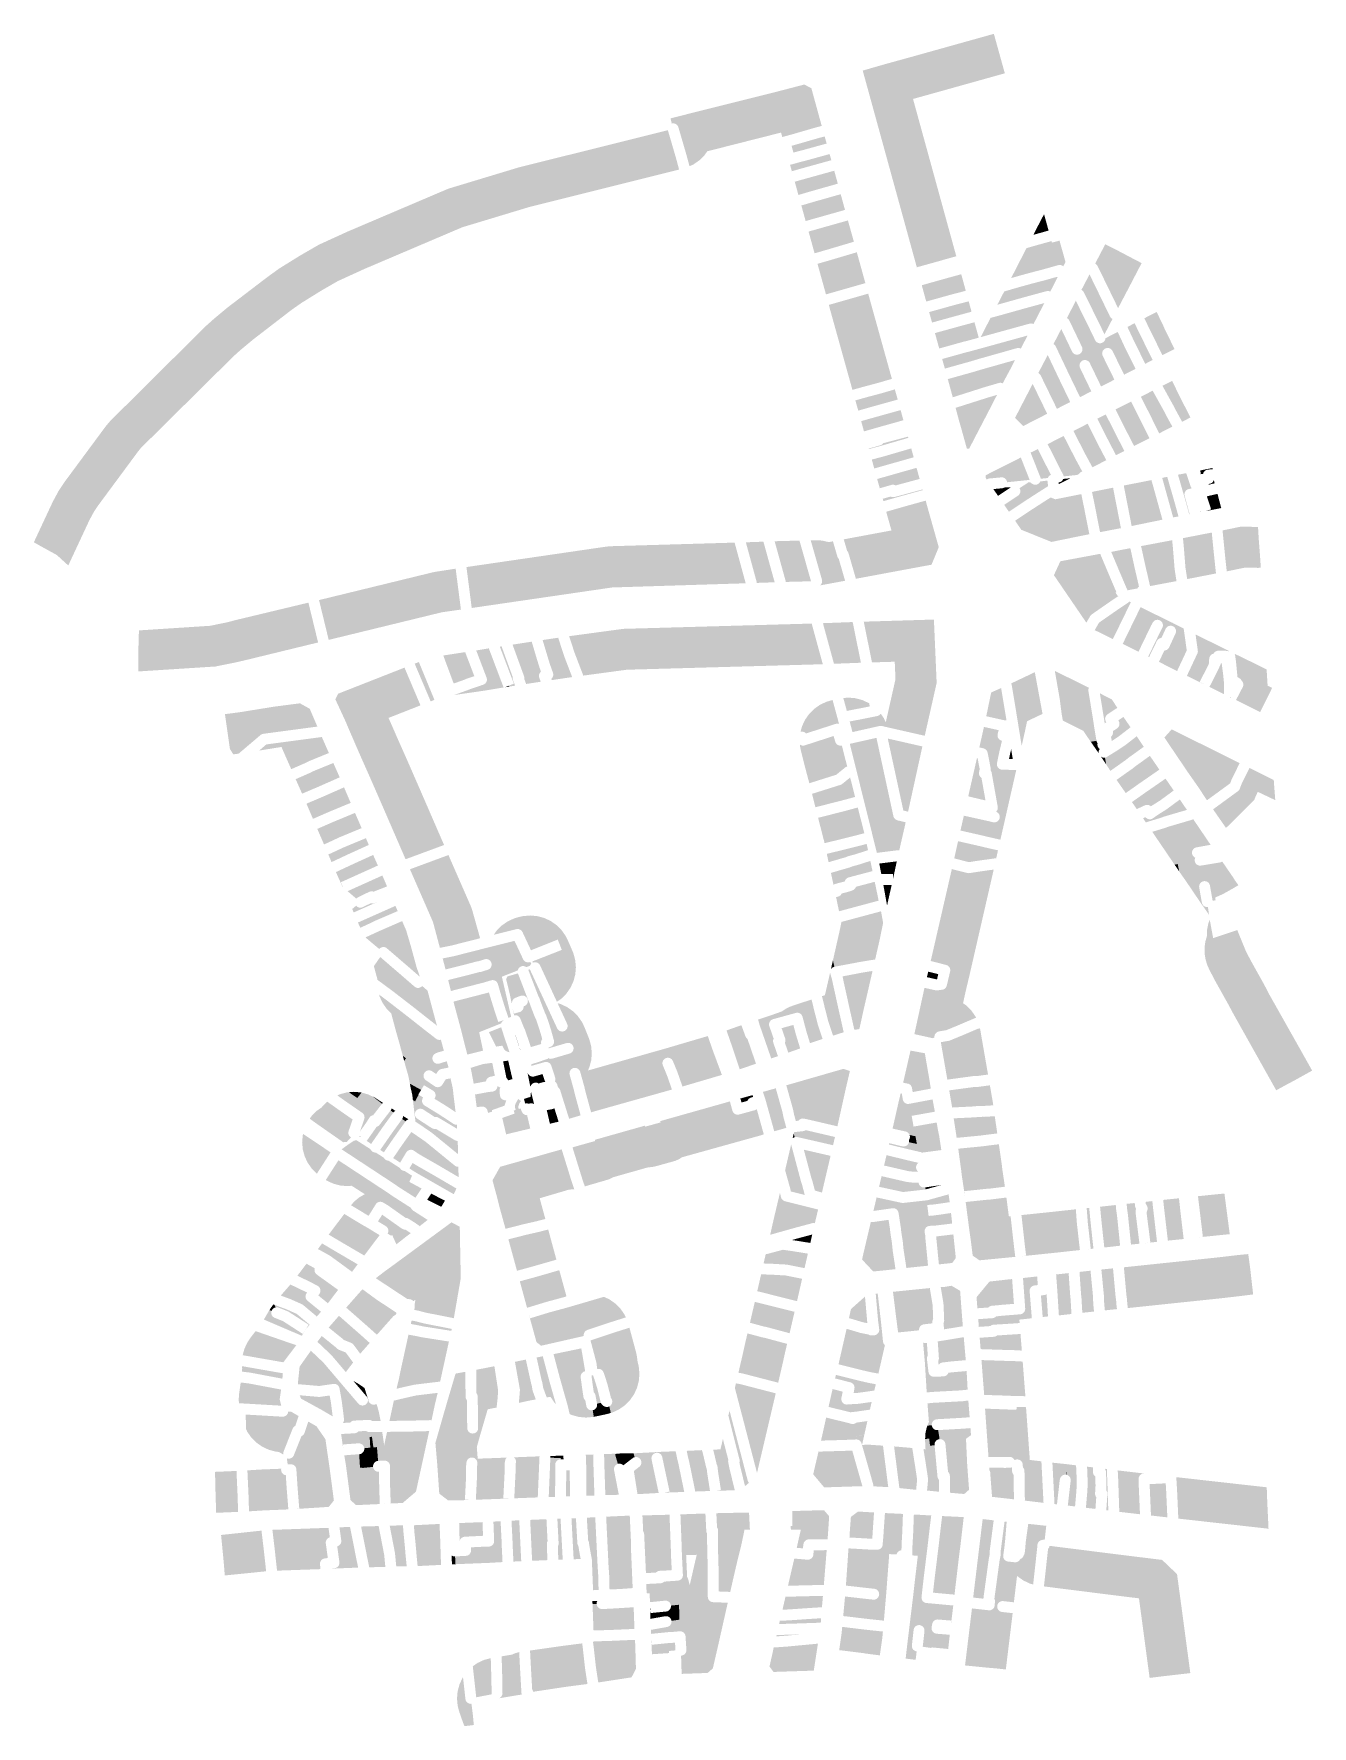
# Model space of a CAD drawing. Header units: inches. Extents: x 352763 to 353231, y 6688977 to 6689597.
import ezdxf

# ---------------------------------------------------------------- set-up
doc = ezdxf.new("R2010")
doc.units = ezdxf.units.IN
doc.header["$MEASUREMENT"] = 0

msp = doc.modelspace()

# ---------------------------------------------------------------- hatches: boundary and pattern name
for points in [[(353095.1672, 6689513.7893), (353086.5633, 6689511.4054), (353074.5865, 6689554.953), (353066.7553, 6689583.4272), (353075.4671, 6689585.9248), (353084.7898, 6689588.4981), (353114.7675, 6689596.8802), (353117.1486, 6689588.2856), (353118.784, 6689582.4286), (353088.805, 6689574.0455), (353085.1686, 6689573.0417), (353101.01, 6689515.4429), (353096.4229, 6689514.1683), (353096.3796, 6689514.1558), (353095.1672, 6689513.7893)], [(353047.9568, 6689576.9544), (353051.744, 6689563.1661), (353049.6864, 6689562.6249), (353049.6386, 6689562.6117), (353041.0152, 6689560.1136), (353038.0235, 6689559.2905), (353037.9753, 6689559.2766), (353037.6666, 6689559.1833), (353037.5613, 6689559.1482), (353037.3228, 6689559.037), (353036.8576, 6689560.7302), (353009.8501, 6689553.8792), (353008.8513, 6689552.4527), (353007.0024, 6689550.6038), (353004.8606, 6689549.1041), (353003.349, 6689548.3992), (353002.2567, 6689552.4482), (352999.2806, 6689562.6544), (352999.24, 6689562.7785), (352999.0926, 6689563.0945), (352998.8927, 6689563.3801), (352998.6462, 6689563.6266), (352998.3606, 6689563.8266), (352998.0446, 6689563.9739), (352997.7079, 6689564.0641), (352997.3606, 6689564.0945), (352997.0133, 6689564.0641), (352996.8634, 6689564.024), (352996.371, 6689565.9351), (353036.6844, 6689576.0522), (353045.3833, 6689578.3279), (353047.9568, 6689576.9544)], [(352776.9238, 6689404.3975), (352775.9206, 6689402.2165), (352772.6952, 6689405.152), (352771.8337, 6689405.981), (352765.7367, 6689409.34), (352763.3143, 6689410.7049), (352770.2431, 6689425.545), (352772.4528, 6689429.6445), (352774.5289, 6689432.7504), (352789.7525, 6689453.3387), (352791.2978, 6689455.1403), (352826.2189, 6689489.8257), (352829.2578, 6689492.5418), (352834.1184, 6689496.5983), (352848.8752, 6689507.8676), (352853.1488, 6689510.9569), (352860.8565, 6689515.7379), (352867.6815, 6689519.6802), (352878.2733, 6689524.5159), (352915.0435, 6689540.1791), (352940.6634, 6689547.9238), (352995.4229, 6689561.6102), (352995.4406, 6689561.5346), (352998.4055, 6689551.3674), (352999.5358, 6689547.1767), (352944.6545, 6689533.4598), (352920.1682, 6689526.0579), (352884.3286, 6689510.791), (352874.5634, 6689506.3327), (352868.5631, 6689502.8668), (352861.4009, 6689498.4241), (352857.7581, 6689495.8816), (352843.5064, 6689484.8957), (352839.0642, 6689481.1884), (352836.5009, 6689478.8974), (352802.4383, 6689445.1665), (352801.6128, 6689444.1492), (352786.8016, 6689424.1185), (352785.319, 6689421.9006), (352783.652, 6689418.8079), (352776.9238, 6689404.3975)], [(353042.7781, 6689553.783), (353041.3929, 6689553.3984), (353041.1126, 6689554.4102), (353040.862, 6689555.3149), (353040.7055, 6689555.8797), (353042.1023, 6689556.2641), (353050.7278, 6689558.7628), (353052.7825, 6689559.3032), (353052.8177, 6689559.3142), (353053.553, 6689556.7138), (353044.2691, 6689554.1513), (353042.8347, 6689553.7978), (353042.7781, 6689553.783)], [(353041.3701, 6689546.7394), (353040.8068, 6689546.5792), (353040.1503, 6689548.9491), (353040.3471, 6689548.9663), (353040.5348, 6689549.0088), (353043.8201, 6689549.921), (353045.253, 6689550.2741), (353045.3067, 6689550.2881), (353054.6308, 6689552.8618), (353055.2548, 6689550.6098), (353042.9949, 6689547.2033), (353041.3701, 6689546.7394)], [(353043.7376, 6689538.0319), (353043.2156, 6689537.8846), (353041.8748, 6689542.7243), (353042.4664, 6689542.8926), (353044.0794, 6689543.3531), (353056.3231, 6689546.7551), (353057.6363, 6689542.0148), (353057.6258, 6689542.0124), (353047.8254, 6689539.2404), (353043.7376, 6689538.0319)], [(353046.5143, 6689528.5219), (353045.8638, 6689528.3254), (353044.2835, 6689534.0298), (353044.8479, 6689534.1891), (353048.9368, 6689535.3979), (353058.6972, 6689538.1585), (353060.2685, 6689532.4062), (353060.2517, 6689532.4024), (353046.5143, 6689528.5219)], [(353053.7778, 6689517.8628), (353049.1344, 6689516.5198), (353046.932, 6689524.4697), (353047.6368, 6689524.6827), (353061.335, 6689528.5519), (353063.5208, 6689520.7519), (353063.4912, 6689520.7449), (353053.7778, 6689517.8628)], [(353134.7951, 6689524.8432), (353129.2316, 6689523.2889), (353131.61, 6689527.927), (353133.1376, 6689530.8421), (353134.7993, 6689524.8441), (353134.7951, 6689524.8432)], [(353138.7941, 6689521.158), (353140.9937, 6689513.3528), (353140.1612, 6689511.75), (353140.1278, 6689511.7833), (353139.8423, 6689511.9832), (353139.5263, 6689512.1306), (353139.1896, 6689512.2208), (353138.8423, 6689512.2512), (353138.495, 6689512.2208), (353138.3003, 6689512.1764), (353131.7758, 6689510.3395), (353129.6383, 6689509.8013), (353127.5385, 6689509.249), (353123.5101, 6689508.1407), (353121.0917, 6689507.4451), (353121.1594, 6689507.5759), (353125.6977, 6689516.4457), (353126.7227, 6689518.4192), (353129.9418, 6689519.3341), (353135.8672, 6689520.9895), (353136.0225, 6689520.429), (353138.7941, 6689521.158)], [(353057.9952, 6689502.8237), (353053.3006, 6689501.4813), (353050.2024, 6689512.6648), (353054.9024, 6689514.0242), (353064.5941, 6689516.8998), (353067.7244, 6689505.6005), (353067.7092, 6689505.597), (353057.9952, 6689502.8237)], [(353164.237, 6689504.0532), (353160.245, 6689496.4285), (353157.4794, 6689502.1352), (353152.7376, 6689511.8702), (353152.6716, 6689511.9943), (353152.4716, 6689512.2799), (353152.2251, 6689512.5264), (353151.9395, 6689512.7264), (353151.8601, 6689512.7634), (353155.5482, 6689519.8502), (353159.7453, 6689517.7147), (353164.0115, 6689515.4639), (353168.8579, 6689512.9327), (353164.237, 6689504.0532)], [(353099.2609, 6689501.4354), (353090.0064, 6689498.8558), (353088.3727, 6689504.8342), (353088.3853, 6689504.8371), (353098.2429, 6689507.5995), (353102.826, 6689508.8474), (353104.4762, 6689502.8085), (353103.1149, 6689502.437), (353099.2609, 6689501.4354)], [(353158.1905, 6689492.4867), (353155.2578, 6689486.8335), (353154.9794, 6689487.4417), (353154.9598, 6689487.4832), (353153.4002, 6689490.694), (353147.7023, 6689502.2676), (353147.64, 6689502.3843), (353147.44, 6689502.6698), (353147.1935, 6689502.9163), (353146.9079, 6689503.1163), (353146.833, 6689503.1512), (353149.787, 6689508.7932), (353153.8816, 6689500.3872), (353157.2653, 6689493.405), (353157.333, 6689493.2772), (353157.533, 6689492.9916), (353157.7795, 6689492.7451), (353158.065, 6689492.5452), (353158.1905, 6689492.4867)], [(353138.1222, 6689507.7978), (353135.4052, 6689502.4874), (353135.1812, 6689502.5919), (353134.8444, 6689502.6821), (353134.4971, 6689502.7125), (353134.1498, 6689502.6821), (353133.9722, 6689502.6423), (353125.8767, 6689500.4402), (353116.0398, 6689497.6836), (353118.561, 6689502.5552), (353124.5935, 6689504.2902), (353128.5778, 6689505.3864), (353130.6353, 6689505.9275), (353132.7793, 6689506.4673), (353132.8331, 6689506.4816), (353137.9241, 6689507.9149), (353138.0303, 6689507.8406), (353138.1222, 6689507.7978)], [(353067.1948, 6689467.6928), (353062.9866, 6689466.5112), (353054.7827, 6689495.9985), (353054.3493, 6689497.6208), (353059.0942, 6689498.9776), (353068.7743, 6689501.7412), (353069.2543, 6689499.9441), (353077.4347, 6689470.5424), (353077.4106, 6689470.5368), (353072.3441, 6689469.0593), (353067.1948, 6689467.6928)], [(353092.1319, 6689491.1645), (353092.1301, 6689491.1639), (353091.0675, 6689494.9993), (353091.0707, 6689495), (353100.301, 6689497.573), (353104.1444, 6689498.5718), (353105.5375, 6689498.9519), (353106.5967, 6689495.1288), (353101.4597, 6689493.7392), (353092.1319, 6689491.1645)], [(353133.2486, 6689498.3002), (353129.2644, 6689490.6018), (353129.0319, 6689490.7102), (353128.6952, 6689490.8004), (353128.3479, 6689490.8308), (353128.0006, 6689490.8004), (353127.8159, 6689490.7588), (353109.9353, 6689485.8248), (353110.3805, 6689486.6991), (353113.5554, 6689492.8675), (353117.0753, 6689493.8197), (353126.9413, 6689496.5845), (353133.2486, 6689498.3002)], [(353151.853, 6689484.6709), (353149.7249, 6689483.5824), (353147.0019, 6689482.2674), (353146.4671, 6689483.4004), (353142.4083, 6689491.875), (353142.3366, 6689492.0111), (353142.1366, 6689492.2967), (353141.8901, 6689492.5432), (353141.6045, 6689492.7432), (353141.5121, 6689492.7863), (353144.7723, 6689499.163), (353149.8069, 6689488.9367), (353151.3518, 6689485.7561), (353151.8131, 6689484.7482), (353151.853, 6689484.6709)], [(353104.0061, 6689484.2416), (353094.7618, 6689481.6647), (353093.1981, 6689487.3092), (353102.5142, 6689489.8807), (353107.6647, 6689491.274), (353109.2283, 6689485.6297), (353107.1705, 6689485.0618), (353104.5589, 6689484.3514), (353104.1815, 6689484.2821), (353104.0061, 6689484.2416)], [(353172.8862, 6689477.4391), (353170.196, 6689476.0632), (353166.0133, 6689484.4915), (353165.5529, 6689485.4973), (353163.6592, 6689489.5679), (353166.2966, 6689490.9168), (353166.4283, 6689490.6498), (353167.2377, 6689488.9353), (353172.871, 6689477.4676), (353172.8862, 6689477.4391)], [(353180.9104, 6689481.4357), (353176.4591, 6689479.2357), (353170.8415, 6689490.6709), (353170.0307, 6689492.3884), (353169.858, 6689492.7384), (353174.1005, 6689494.9083), (353174.3638, 6689495.0422), (353176.785, 6689490.0204), (353177.1176, 6689489.2222), (353180.9104, 6689481.4357)], [(353127.1032, 6689486.4126), (353124.6452, 6689481.637), (353124.4167, 6689481.7435), (353124.08, 6689481.8337), (353123.7327, 6689481.8641), (353123.3854, 6689481.8337), (353123.1883, 6689481.7886), (353109.1426, 6689477.8148), (353106.3675, 6689476.976), (353096.8317, 6689474.3106), (353096.8271, 6689474.3091), (353095.8388, 6689477.8124), (353104.9934, 6689480.3643), (353105.3646, 6689480.4325), (353105.5279, 6689480.4697), (353108.2275, 6689481.204), (353127.1032, 6689486.4126)], [(353146.0766, 6689479.6076), (353147.2387, 6689477.2324), (353147.1145, 6689477.1745), (353146.8289, 6689476.9745), (353146.5824, 6689476.728), (353146.3825, 6689476.4424), (353146.2351, 6689476.1265), (353146.1449, 6689475.7897), (353146.1145, 6689475.4424), (353146.1449, 6689475.0951), (353146.2351, 6689474.7584), (353146.2838, 6689474.6372), (353146.4847, 6689474.1805), (353146.5144, 6689474.1161), (353150.4389, 6689465.9881), (353150.4542, 6689465.9592), (353146.2953, 6689463.8668), (353142.3881, 6689471.9589), (353138.8128, 6689479.5025), (353137.4636, 6689482.3612), (353137.387, 6689482.5075), (353137.187, 6689482.7931), (353136.9405, 6689483.0396), (353136.6549, 6689483.2396), (353136.5761, 6689483.2763), (353139.4493, 6689488.793), (353142.8546, 6689481.6829), (353143.3922, 6689480.5439), (353143.4688, 6689480.3976), (353143.6687, 6689480.112), (353143.9153, 6689479.8655), (353144.2008, 6689479.6656), (353144.5168, 6689479.5182), (353144.8535, 6689479.428), (353145.2008, 6689479.3976), (353145.5481, 6689479.428), (353145.8849, 6689479.5182), (353146.0766, 6689479.6076)], [(353154.5412, 6689483.8064), (353155.5734, 6689481.6655), (353155.4072, 6689481.588), (353155.1216, 6689481.3881), (353154.8751, 6689481.1416), (353154.6751, 6689480.856), (353154.5278, 6689480.54), (353154.4376, 6689480.2033), (353154.4072, 6689479.856), (353154.4376, 6689479.5087), (353154.5278, 6689479.1719), (353154.6116, 6689478.9751), (353154.6407, 6689478.9158), (353149.8778, 6689476.3809), (353149.8466, 6689476.4424), (353149.6466, 6689476.728), (353149.4001, 6689476.9745), (353149.1145, 6689477.1745), (353148.7986, 6689477.3218), (353148.4618, 6689477.412), (353148.1145, 6689477.4424), (353147.7672, 6689477.412), (353147.4305, 6689477.3218), (353147.2387, 6689477.2324), (353146.0766, 6689479.6076), (353146.2008, 6689479.6656), (353146.4864, 6689479.8655), (353146.7329, 6689480.112), (353146.9329, 6689480.3976), (353147.0802, 6689480.7136), (353147.1704, 6689481.0503), (353147.2008, 6689481.3976), (353147.1704, 6689481.7449), (353147.0802, 6689482.0816), (353147.0095, 6689482.2513), (353147.0019, 6689482.2674), (353149.7249, 6689483.5824), (353151.853, 6689484.6709), (353151.8996, 6689484.5806), (353152.0996, 6689484.295), (353152.3461, 6689484.0485), (353152.6317, 6689483.8486), (353152.9477, 6689483.7012), (353153.2844, 6689483.611), (353153.6317, 6689483.5806), (353153.979, 6689483.611), (353154.3157, 6689483.7012), (353154.5412, 6689483.8064)], [(353155.5734, 6689481.6655), (353154.5412, 6689483.8064), (353154.6317, 6689483.8486), (353154.9173, 6689484.0485), (353155.1638, 6689484.295), (353155.3637, 6689484.5806), (353155.5111, 6689484.8966), (353155.6013, 6689485.2333), (353155.6178, 6689485.4219), (353160.0985, 6689487.7386), (353161.9209, 6689483.8213), (353162.3892, 6689482.7982), (353162.4163, 6689482.7415), (353166.6237, 6689474.2633), (353166.6394, 6689474.2342), (353162.4543, 6689472.0704), (353158.2028, 6689480.7368), (353158.1392, 6689480.856), (353157.9393, 6689481.1416), (353157.6928, 6689481.3881), (353157.4072, 6689481.588), (353157.0912, 6689481.7354), (353156.7545, 6689481.8256), (353156.4072, 6689481.856), (353156.0599, 6689481.8256), (353155.7231, 6689481.7354), (353155.5734, 6689481.6655)], [(353118.9535, 6689470.6844), (353118.0518, 6689468.897), (353117.8381, 6689468.9967), (353117.5014, 6689469.0869), (353117.1541, 6689469.1173), (353116.8068, 6689469.0869), (353116.5941, 6689469.0373), (353111.5042, 6689467.553), (353111.4573, 6689467.5387), (353099.718, 6689463.8003), (353097.8976, 6689470.4558), (353097.9085, 6689470.4583), (353107.4847, 6689473.1352), (353110.2658, 6689473.9758), (353122.4964, 6689477.4359), (353120.6516, 6689473.8124), (353118.9535, 6689470.6844)], [(353142.727, 6689462.0612), (353137.8538, 6689459.5812), (353131.9105, 6689471.8006), (353131.844, 6689471.9258), (353131.644, 6689472.2114), (353131.3975, 6689472.4579), (353131.1119, 6689472.6578), (353131.0374, 6689472.6926), (353134.4916, 6689479.2867), (353135.1969, 6689477.7923), (353138.7797, 6689470.2327), (353142.7074, 6689462.0982), (353142.727, 6689462.0612)], [(353149.8778, 6689476.3809), (353154.6407, 6689478.9158), (353158.8817, 6689470.2707), (353158.8955, 6689470.2448), (353154.0228, 6689467.765), (353150.1319, 6689475.8234), (353149.9453, 6689476.2476), (353149.8778, 6689476.3809)], [(353069.3174, 6689460.1099), (353065.12, 6689458.919), (353064.0654, 6689462.6595), (353068.2485, 6689463.8341), (353073.3936, 6689465.1994), (353073.4405, 6689465.2125), (353078.5133, 6689466.6917), (353079.5647, 6689462.9627), (353069.3174, 6689460.1099)], [(353134.2914, 6689457.7637), (353125.5228, 6689453.2789), (353122.5105, 6689456.2357), (353128.9655, 6689468.7103), (353134.2725, 6689457.7992), (353134.2914, 6689457.7637)], [(353180.1164, 6689453.0422), (353175.296, 6689450.603), (353172.9131, 6689455.3362), (353172.8166, 6689455.586), (353172.738, 6689455.7636), (353168.5931, 6689464.0157), (353168.5903, 6689464.0209), (353172.9145, 6689466.209), (353172.9457, 6689466.1405), (353177.3857, 6689458.1287), (353178.1146, 6689456.6756), (353178.1509, 6689456.6065), (353180.1164, 6689453.0422)], [(353186.7264, 6689456.3944), (353183.6863, 6689454.8518), (353181.6725, 6689458.5039), (353180.9427, 6689459.9589), (353180.9043, 6689460.0316), (353176.4796, 6689468.0155), (353180.0069, 6689469.8054), (353183.7371, 6689462.245), (353185.5773, 6689458.6888), (353186.7264, 6689456.3944)], [(353071.4494, 6689452.5295), (353067.2094, 6689451.3139), (353066.188, 6689455.0642), (353070.3996, 6689456.2591), (353080.6326, 6689459.1079), (353081.6438, 6689455.3922), (353081.628, 6689455.3886), (353071.4494, 6689452.5295)], [(353107.5007, 6689448.4297), (353105.7077, 6689444.9734), (353104.8766, 6689445.0218), (353102.9341, 6689452.0332), (353101.9877, 6689455.3149), (353100.7586, 6689459.9406), (353100.8529, 6689459.9638), (353112.6476, 6689463.7198), (353115.9085, 6689464.6708), (353114.073, 6689461.0656), (353107.5007, 6689448.4297)], [(353171.7258, 6689448.7992), (353166.1041, 6689445.963), (353163.6452, 6689450.7402), (353159.2973, 6689459.3297), (353165.0203, 6689462.2171), (353169.1199, 6689454.0552), (353169.2167, 6689453.8044), (353169.2961, 6689453.6251), (353171.7258, 6689448.7992)], [(353155.9248, 6689440.7648), (353150.8512, 6689438.1579), (353148.1766, 6689443.0946), (353143.8976, 6689451.4458), (353143.8965, 6689451.448), (353149.0913, 6689454.1177), (353153.3747, 6689445.6346), (353155.9008, 6689440.812), (353155.9248, 6689440.7648)], [(353162.5378, 6689444.1514), (353159.4843, 6689442.5896), (353159.4552, 6689442.6468), (353156.9318, 6689447.4641), (353152.6555, 6689455.9334), (353152.6505, 6689455.9425), (353155.7311, 6689457.5181), (353160.0825, 6689448.9217), (353162.5378, 6689444.1514)], [(353073.2774, 6689445.9736), (353069.0267, 6689444.8518), (353068.9732, 6689445.0447), (353073.1408, 6689446.1939), (353073.2932, 6689446.2425), (353073.6091, 6689446.3899), (353073.8947, 6689446.5898), (353074.1412, 6689446.8363), (353074.2345, 6689446.9696), (353083.3148, 6689449.3791), (353083.3356, 6689449.3857), (353083.4588, 6689448.9411), (353083.4325, 6689448.935), (353073.2774, 6689445.9736)], [(353145.28, 6689435.3608), (353140.2933, 6689434.8318), (353140.2813, 6689434.9689), (353140.1911, 6689435.3057), (353140.0861, 6689435.5444), (353138.6602, 6689438.2865), (353134.4521, 6689446.6422), (353134.4496, 6689446.6468), (353140.3342, 6689449.6297), (353140.3377, 6689449.6218), (353144.6272, 6689441.2501), (353144.6486, 6689441.2094), (353147.15, 6689436.5925), (353146.8779, 6689436.5196), (353146.5619, 6689436.3722), (353146.2763, 6689436.1723), (353146.0298, 6689435.9258), (353145.8299, 6689435.6402), (353145.8257, 6689435.6313), (353145.28, 6689435.3608)], [(353075.2844, 6689438.9545), (353070.9728, 6689437.7283), (353070.0848, 6689440.9941), (353074.3229, 6689442.1126), (353074.3725, 6689442.1264), (353084.5171, 6689445.0846), (353085.4041, 6689441.8217), (353085.3831, 6689441.8168), (353075.2844, 6689438.9545)], [(353124.6289, 6689441.7502), (353127.8587, 6689433.5576), (353125.2254, 6689433.2812), (353119.6241, 6689432.6934), (353119.6119, 6689432.8327), (353119.5217, 6689433.1694), (353119.3744, 6689433.4854), (353119.1744, 6689433.771), (353118.9279, 6689434.0175), (353118.6423, 6689434.2175), (353118.3264, 6689434.3648), (353117.9896, 6689434.455), (353117.6423, 6689434.4854), (353117.4522, 6689434.4763), (353113.1068, 6689434.0614), (353112.9496, 6689434.0401), (353112.6128, 6689433.9498), (353112.2969, 6689433.8025), (353112.1497, 6689433.6994), (353111.8262, 6689434.1587), (353111.8151, 6689435.272), (353124.6289, 6689441.7502)], [(353134.4911, 6689434.2357), (353131.9055, 6689433.9745), (353131.8927, 6689434.1215), (353131.8024, 6689434.4582), (353131.7837, 6689434.5077), (353128.282, 6689443.39), (353128.2096, 6689443.5402), (353130.8736, 6689444.8568), (353130.8796, 6689444.843), (353135.0994, 6689436.4641), (353135.6637, 6689435.3889), (353135.3519, 6689435.2437), (353135.0663, 6689435.0438), (353134.8198, 6689434.7972), (353134.6198, 6689434.5117), (353134.4911, 6689434.2357)], [(353087.5876, 6689433.904), (353078.8161, 6689431.5342), (353078.5198, 6689431.6724), (353078.1831, 6689431.7626), (353077.8358, 6689431.793), (353077.4885, 6689431.7626), (353077.2849, 6689431.7157), (353072.9951, 6689430.4867), (353072.0408, 6689433.8734), (353076.3769, 6689435.1066), (353086.4625, 6689437.9652), (353087.5876, 6689433.904)], [(353139.4178, 6689432.4554), (353138.5603, 6689432.0169), (353138.4807, 6689432.6364), (353138.659, 6689432.652), (353138.9958, 6689432.7423), (353139.3117, 6689432.8896), (353139.5973, 6689433.0896), (353139.8438, 6689433.3361), (353140.0438, 6689433.6216), (353140.1718, 6689433.8962), (353140.1917, 6689433.8982), (353142.8737, 6689434.1682), (353139.4178, 6689432.4554)], [(353180.8969, 6689419.9068), (353180.3941, 6689419.7994), (353180.3678, 6689419.916), (353177.1092, 6689431.677), (353176.8568, 6689432.588), (353176.3764, 6689434.2793), (353177.861, 6689434.596), (353178.2267, 6689434.6691), (353178.9616, 6689432.1467), (353180.9134, 6689425.3698), (353182.359, 6689420.1524), (353180.8969, 6689419.9068)], [(353186.4531, 6689420.9399), (353186.2951, 6689420.9059), (353186.2695, 6689421.0194), (353184.7628, 6689426.4573), (353182.8036, 6689433.2596), (353182.1659, 6689435.4485), (353185.1997, 6689436.0203), (353186.7447, 6689431.2964), (353186.8734, 6689430.9904), (353187.0532, 6689430.7114), (353187.2784, 6689430.4676), (353186.1091, 6689430.2112), (353185.8535, 6689430.137), (353185.5376, 6689429.9897), (353185.252, 6689429.7897), (353185.0055, 6689429.5432), (353184.8055, 6689429.2576), (353184.6582, 6689428.9416), (353184.568, 6689428.6049), (353184.5376, 6689428.2576), (353184.568, 6689427.9103), (353184.6075, 6689427.7333), (353186.4531, 6689420.9399)], [(353194.7791, 6689437.9052), (353194.8653, 6689437.4479), (353194.7647, 6689437.4567), (353194.5746, 6689437.4476), (353193.1261, 6689437.3093), (353192.969, 6689437.2879), (353192.6322, 6689437.1977), (353192.3163, 6689437.0504), (353192.0307, 6689436.8504), (353191.7842, 6689436.6039), (353191.5842, 6689436.3183), (353191.4369, 6689436.0024), (353191.379, 6689435.7862), (353190.534, 6689435.648), (353190.3131, 6689437.0094), (353190.7687, 6689437.0995), (353194.7791, 6689437.9052)], [(353081.1542, 6689427.7105), (353074.3576, 6689425.765), (353074.3365, 6689425.7588), (353074.0851, 6689426.638), (353077.0046, 6689427.4744), (353077.2706, 6689427.3504), (353077.6073, 6689427.2602), (353077.9546, 6689427.2298), (353078.3019, 6689427.2602), (353078.4763, 6689427.299), (353088.6433, 6689430.0458), (353088.6876, 6689430.0598), (353088.7586, 6689429.8194), (353081.1542, 6689427.7105)], [(353116.3072, 6689427.7072), (353116.2907, 6689427.6948), (353114.5872, 6689430.1846), (353117.8324, 6689430.4945), (353117.9896, 6689430.5158), (353118.3264, 6689430.606), (353118.6423, 6689430.7534), (353118.7974, 6689430.8619), (353120.9588, 6689430.8198), (353116.3072, 6689427.7072)], [(353134.3682, 6689433.2569), (353134.624, 6689431.2648), (353130.5704, 6689428.6801), (353125.9839, 6689425.7079), (353120.2943, 6689421.914), (353120.2715, 6689421.897), (353118.5527, 6689424.3968), (353123.5802, 6689427.761), (353123.7535, 6689427.8911), (353124, 6689428.1376), (353124.2, 6689428.4232), (353124.3473, 6689428.7392), (353124.4375, 6689429.0759), (353124.4679, 6689429.4232), (353124.4375, 6689429.7705), (353124.3473, 6689430.1072), (353124.2, 6689430.4232), (353124.141, 6689430.5074), (353125.0677, 6689431.1079), (353127.6674, 6689432.7927), (353127.8812, 6689432.5577), (353128.3089, 6689432.6059), (353128.391, 6689432.4886), (353128.6375, 6689432.2421), (353128.9231, 6689432.0421), (353129.239, 6689431.8948), (353129.5758, 6689431.8046), (353129.9231, 6689431.7742), (353130.2704, 6689431.8046), (353130.6071, 6689431.8948), (353130.9231, 6689432.0421), (353131.2086, 6689432.2421), (353131.4551, 6689432.4886), (353131.6551, 6689432.7742), (353131.7578, 6689432.9943), (353132.1165, 6689433.0347), (353134.3662, 6689433.2881), (353134.3682, 6689433.2569)], [(353146.7836, 6689428.3597), (353147.7776, 6689423.4395), (353149.1834, 6689416.3551), (353149.708, 6689413.6579), (353149.7107, 6689413.6482), (353144.7679, 6689412.6608), (353135.8678, 6689410.8417), (353124.829, 6689415.2665), (353122.5368, 6689418.6016), (353128.1812, 6689422.3654), (353132.7333, 6689425.3153), (353135.5673, 6689427.1223), (353137.2723, 6689426.4389), (353141.797, 6689427.3636), (353146.7836, 6689428.3597)], [(353161.2837, 6689415.883), (353153.6352, 6689414.4164), (353153.1084, 6689417.1262), (353151.6997, 6689424.2249), (353150.7055, 6689429.146), (353158.4097, 6689430.6963), (353158.7132, 6689429.052), (353159.3592, 6689425.7784), (353161.2837, 6689415.883)], [(353176.4768, 6689418.9784), (353165.2071, 6689416.6623), (353163.2845, 6689426.5475), (353162.6422, 6689429.8022), (353162.3327, 6689431.4798), (353172.4438, 6689433.4849), (353173.0055, 6689431.5075), (353173.2544, 6689430.609), (353176.4768, 6689418.9784)], [(353193.7019, 6689422.3891), (353192.3981, 6689422.1311), (353194.2999, 6689422.75), (353192.7438, 6689427.5318), (353196.5879, 6689428.4215), (353196.6421, 6689428.4375), (353197.9975, 6689423.2521), (353193.7019, 6689422.3891)], [(353195.6157, 6689432.3022), (353193.3633, 6689431.7809), (353193.3448, 6689432.0547), (353193.7316, 6689432.1181), (353194.0805, 6689432.2104), (353194.3965, 6689432.3577), (353194.682, 6689432.5577), (353194.9285, 6689432.8042), (353195.1285, 6689433.0897), (353195.2758, 6689433.4057), (353195.2969, 6689433.4841), (353195.6157, 6689432.3022)], [(353085.0446, 6689401.2237), (353064.2469, 6689397.3501), (353064.2029, 6689397.5397), (353061.5518, 6689406.7064), (353061.468, 6689406.9428), (353061.3535, 6689407.166), (353061.2106, 6689407.372), (353061.0416, 6689407.5574), (353059.8077, 6689411.7812), (353077.2769, 6689415.0349), (353075.6889, 6689420.6712), (353075.5869, 6689421.0524), (353075.3733, 6689421.8947), (353075.4667, 6689421.9218), (353082.2391, 6689423.8604), (353089.8167, 6689425.9619), (353090.1268, 6689424.739), (353094.5887, 6689408.9024), (353091.9415, 6689402.4917), (353085.0446, 6689401.2237)], [(353190.4191, 6689421.7491), (353190.3736, 6689421.7403), (353190.3411, 6689421.8859), (353190.1716, 6689422.5098), (353190.4191, 6689421.7491)], [(353212.2113, 6689405.6249), (353212.4896, 6689401.3616), (353211.6711, 6689401.3506), (353211.4226, 6689401.3494), (353206.4899, 6689401.3805), (353200.0251, 6689400.0671), (353199.5081, 6689404.7968), (353198.9313, 6689410.494), (353198.503, 6689414.8552), (353198.4821, 6689415.007), (353198.4687, 6689415.0572), (353205.0283, 6689416.39), (353211.47, 6689416.3494), (353211.778, 6689411.2133), (353212.2113, 6689405.6249)], [(352975.008, 6689394.1599), (352923.6159, 6689386.6496), (352921.6876, 6689401.6368), (352972.8455, 6689409.1131), (352974.577, 6689409.2643), (353019.854, 6689410.5855), (353023.9161, 6689395.6933), (352975.008, 6689394.1599)], [(353034.5196, 6689396.0654), (353027.9653, 6689395.8295), (353027.9412, 6689396.105), (353027.9011, 6689396.284), (353023.9674, 6689410.7055), (353025.4781, 6689410.7496), (353030.398, 6689410.9297), (353031.8542, 6689405.6735), (353034.4859, 6689396.1742), (353034.5196, 6689396.0654)], [(353047.8308, 6689396.4277), (353038.6033, 6689396.1916), (353038.5774, 6689396.4878), (353038.4998, 6689396.7886), (353038.3248, 6689397.2997), (353035.709, 6689406.7414), (353034.507, 6689411.0802), (353036.0691, 6689411.1374), (353043.5864, 6689411.3265), (353046.3982, 6689401.4765), (353047.8308, 6689396.4277)], [(353051.9512, 6689411.3281), (353054.3224, 6689410.7641), (353055.8547, 6689411.0482), (353057.4776, 6689405.4922), (353057.561, 6689405.2586), (353057.6744, 6689405.0378), (353057.8157, 6689404.8339), (353057.9825, 6689404.6502), (353060.3056, 6689396.6178), (353051.1372, 6689394.9182), (353051.1804, 6689394.9484), (353051.4269, 6689395.1949), (353051.6269, 6689395.4805), (353051.7742, 6689395.7964), (353051.8644, 6689396.1332), (353051.8948, 6689396.4805), (353051.8644, 6689396.8278), (353051.8188, 6689397.0264), (353050.2455, 6689402.5714), (353047.7165, 6689411.4304), (353049.5183, 6689411.4757), (353051.9512, 6689411.3281)], [(353181.6186, 6689396.4904), (353171.9508, 6689394.6667), (353170.9839, 6689398.9079), (353170.316, 6689401.72), (353168.655, 6689409.3095), (353180.0458, 6689411.4582), (353180.356, 6689408.1883), (353180.9245, 6689401.0493), (353180.9414, 6689400.9047), (353181.6186, 6689396.4904)], [(353196.0859, 6689399.2935), (353185.5508, 6689397.2368), (353184.9061, 6689401.4393), (353184.3409, 6689408.5359), (353184.0105, 6689412.0194), (353183.9891, 6689412.1778), (353183.9796, 6689412.2131), (353194.5407, 6689414.2748), (353194.951, 6689410.097), (353195.5301, 6689404.378), (353196.0859, 6689399.2935)], [(353150.009, 6689383.657), (353148.6338, 6689381.2631), (353136.7518, 6689398.6624), (353139.0949, 6689403.7556), (353153.7499, 6689406.4857), (353153.7533, 6689406.4472), (353153.8435, 6689406.1105), (353153.8793, 6689406.0193), (353156.2782, 6689400.3137), (353159.2868, 6689393.2221), (353159.6617, 6689392.3789), (353159.2747, 6689392.3071), (353160.0716, 6689391.1328), (353160.2562, 6689391.0419), (353160.2838, 6689390.9797), (353158.597, 6689389.857), (353150.6009, 6689384.3013), (353150.3727, 6689384.1164), (353150.1739, 6689383.9001), (353150.009, 6689383.657)], [(353167.3408, 6689393.8036), (353163.7039, 6689393.1288), (353162.9555, 6689394.8159), (353159.9631, 6689401.87), (353157.7277, 6689407.1865), (353164.7264, 6689408.5549), (353164.735, 6689408.511), (353166.4163, 6689400.8302), (353167.0881, 6689398.0011), (353167.8842, 6689394.5258), (353167.694, 6689394.3413), (353167.5294, 6689394.1336), (353167.3934, 6689393.9062), (353167.3408, 6689393.8036)], [(352912.7687, 6689385.0961), (352871.2603, 6689374.9688), (352867.7151, 6689389.5438), (352909.2133, 6689399.6685), (352910.3177, 6689399.8936), (352917.731, 6689401.0435), (352919.653, 6689386.1052), (352919.6571, 6689386.0782), (352912.7687, 6689385.0961)], [(352829.8094, 6689365.2219), (352801.5774, 6689363.4155), (352801.5757, 6689371.2042), (352801.7838, 6689378.4368), (352827.8303, 6689380.1258), (352834.053, 6689381.3882), (352836.6935, 6689382.093), (352837.0646, 6689382.187), (352863.8272, 6689388.6035), (352867.3741, 6689374.0216), (352840.5553, 6689367.4895), (352837.4814, 6689366.7782), (352829.8094, 6689365.2219)], [(353164.4397, 6689387.798), (353158.337, 6689375.2664), (353151.6843, 6689378.5433), (353153.2525, 6689381.2728), (353160.8463, 6689386.5493), (353163.7988, 6689388.5155), (353163.9033, 6689388.5874), (353164.0829, 6689388.7177), (353164.3294, 6689388.9642), (353164.3665, 6689389.0172), (353164.892, 6689388.7584), (353164.4397, 6689387.798)], [(353175.9301, 6689383.271), (353175.3742, 6689382.1879), (353175.3377, 6689382.2049), (353175.001, 6689382.2951), (353174.6537, 6689382.3255), (353174.3064, 6689382.2951), (353173.9697, 6689382.2049), (353173.6537, 6689382.0576), (353173.3681, 6689381.8576), (353173.1216, 6689381.6111), (353172.9217, 6689381.3255), (353172.8838, 6689381.257), (353172.3725, 6689380.2853), (353172.3415, 6689380.2239), (353167.6981, 6689370.6136), (353161.9209, 6689373.4912), (353161.9293, 6689373.5069), (353168.0473, 6689386.0701), (353168.4773, 6689386.983), (353175.9301, 6689383.271)], [(352980.3498, 6689364.0388), (352964.452, 6689361.8878), (352964.167, 6689362.6661), (352961.2191, 6689370.3691), (352959.2899, 6689376.3261), (352979.1306, 6689379.0105), (353035.7479, 6689380.5976), (353048.1367, 6689380.9449), (353048.1622, 6689380.6535), (353048.2023, 6689380.4746), (353052.1334, 6689366.0671), (353050.6304, 6689366.0093), (352980.3498, 6689364.0388)], [(353065.615, 6689366.5854), (353056.2346, 6689366.2248), (353052.1833, 6689381.0797), (353063.1073, 6689381.5001), (353063.1309, 6689381.2295), (353063.1404, 6689381.1793), (353066.0971, 6689366.5999), (353065.615, 6689366.5854)], [(353092.821, 6689382.4128), (353093.8222, 6689359.2114), (353089.4598, 6689339.8562), (353073.9933, 6689343.3761), (353073.7513, 6689343.4353), (353073.4582, 6689343.483), (353073.1612, 6689343.4833), (353072.868, 6689343.4363), (353072.6217, 6689343.3765), (353062.9972, 6689341.211), (353061.9804, 6689345.0809), (353072.0867, 6689347.0752), (353072.3836, 6689347.158), (353072.6995, 6689347.3053), (353072.9851, 6689347.5053), (353073.2316, 6689347.7518), (353073.3554, 6689347.9286), (353074.4685, 6689346.339), (353075.194, 6689344.7831), (353078.75, 6689360.5605), (353078.4733, 6689366.9732), (353070.1537, 6689366.7223), (353067.1288, 6689381.638), (353092.821, 6689382.4128)], [(353177.6329, 6689378.9788), (353176.1049, 6689375.6571), (353175.8906, 6689375.6384), (353175.5538, 6689375.5482), (353175.2379, 6689375.4008), (353174.9523, 6689375.2009), (353174.7058, 6689374.9544), (353174.5058, 6689374.6688), (353174.4393, 6689374.5434), (353171.5978, 6689368.7003), (353173.3964, 6689367.8256), (353171.2878, 6689368.8488), (353171.2893, 6689368.8517), (353175.9282, 6689378.4528), (353176.4236, 6689379.3941), (353176.472, 6689379.5035), (353177.6329, 6689378.9788)], [(353173.3964, 6689367.8256), (353175.195, 6689366.951), (353177.1976, 6689371.0691), (353177.4596, 6689371.092), (353177.7964, 6689371.1822), (353178.1123, 6689371.3296), (353178.3979, 6689371.5295), (353178.6444, 6689371.776), (353178.8444, 6689372.0616), (353178.9293, 6689372.2258), (353181.2723, 6689377.319), (353181.3348, 6689377.4708), (353181.425, 6689377.8076), (353181.4554, 6689378.1549), (353181.425, 6689378.5022), (353181.377, 6689378.6812), (353183.8454, 6689379.3573), (353184.2557, 6689379.1506), (353185.3798, 6689371.1035), (353181.8477, 6689363.5687), (353173.3964, 6689367.8256)], [(353183.8454, 6689379.3573), (353181.377, 6689378.6812), (353181.3348, 6689378.8389), (353181.1874, 6689379.1549), (353180.9875, 6689379.4405), (353180.741, 6689379.687), (353180.4554, 6689379.8869), (353180.1394, 6689380.0343), (353179.8027, 6689380.1245), (353179.4554, 6689380.1549), (353179.1081, 6689380.1245), (353178.7713, 6689380.0343), (353178.4554, 6689379.8869), (353178.1698, 6689379.687), (353177.9233, 6689379.4405), (353177.7233, 6689379.1549), (353177.6384, 6689378.9907), (353177.6329, 6689378.9788), (353176.472, 6689379.5035), (353176.5331, 6689379.6415), (353176.6233, 6689379.9782), (353176.6537, 6689380.3255), (353176.6233, 6689380.6728), (353176.5331, 6689381.0096), (353176.3858, 6689381.3255), (353176.1858, 6689381.6111), (353175.9393, 6689381.8576), (353175.6537, 6689382.0576), (353175.3742, 6689382.1879), (353175.9301, 6689383.271), (353176.1065, 6689383.1831), (353180.0443, 6689381.2716), (353183.8454, 6689379.3573)], [(352928.6715, 6689356.4494), (352927.8772, 6689358.5779), (352928.0704, 6689358.6567), (352928.3071, 6689358.7944), (352928.5224, 6689358.9637), (352928.7119, 6689359.1613), (352928.9119, 6689359.4469), (352929.0592, 6689359.7629), (352929.1494, 6689360.0996), (352929.1798, 6689360.4469), (352929.1494, 6689360.7942), (352929.0519, 6689361.148), (352925.2582, 6689371.1047), (352926.4455, 6689371.2824), (352929.9099, 6689371.8609), (352929.9114, 6689371.8428), (352930.006, 6689371.4943), (352934.8728, 6689358.6267), (352934.8913, 6689358.5795), (352935.3131, 6689357.5444), (352934.2755, 6689357.3821), (352928.7909, 6689356.4673), (352928.6715, 6689356.4494)], [(352937.3433, 6689357.862), (352937.2078, 6689358.1946), (352939.06, 6689358.9493), (352938.6051, 6689360.0655), (352933.8999, 6689372.5058), (352934.5751, 6689372.6114), (352934.5785, 6689372.5727), (352934.6684, 6689372.2369), (352938.6573, 6689361.245), (352938.627, 6689360.9795), (352938.6324, 6689360.7123), (352938.6736, 6689360.4483), (352938.7498, 6689360.1922), (352939.5056, 6689358.1986), (352938.8483, 6689358.0974), (352937.3433, 6689357.862)], [(352948.8965, 6689359.6442), (352943.5474, 6689358.8208), (352942.8974, 6689360.5354), (352942.9264, 6689360.8786), (352942.8958, 6689361.2216), (352942.8065, 6689361.5542), (352938.5634, 6689373.2302), (352945.5905, 6689374.312), (352945.5943, 6689374.2685), (352945.6481, 6689374.0417), (352947.6182, 6689367.4675), (352948.3849, 6689364.9688), (352948.4127, 6689364.8848), (352948.9554, 6689363.3172), (352948.6966, 6689363.0621), (352948.4967, 6689362.7765), (352948.3493, 6689362.4605), (352948.2591, 6689362.1238), (352948.2287, 6689361.7765), (352948.2591, 6689361.4292), (352948.3536, 6689361.081), (352948.8965, 6689359.6442)], [(352959.3799, 6689361.2016), (352952.944, 6689360.2488), (352952.7607, 6689360.7338), (352953.002, 6689360.9751), (352953.2019, 6689361.2606), (352953.3493, 6689361.5766), (352953.4395, 6689361.9133), (352953.4699, 6689362.2606), (352953.4395, 6689362.6079), (352953.3541, 6689362.9314), (352952.1959, 6689366.1846), (352951.4461, 6689368.6283), (352949.5631, 6689374.9118), (352955.3015, 6689375.7613), (352955.3063, 6689375.7063), (352955.3732, 6689375.4374), (352957.4298, 6689369.0869), (352957.4589, 6689369.0037), (352960.3923, 6689361.3386), (352959.3799, 6689361.2016)], [(353198.5342, 6689372.0767), (353200.9571, 6689370.8688), (353200.7824, 6689370.8535), (353200.6005, 6689370.8047), (353200.5293, 6689370.8379), (353200.1926, 6689370.9282), (353199.8654, 6689370.9579), (353196.9871, 6689371.0144), (353196.6203, 6689370.9842), (353196.2836, 6689370.8939), (353195.9676, 6689370.7466), (353195.682, 6689370.5466), (353195.4355, 6689370.3001), (353195.2356, 6689370.0146), (353195.196, 6689369.9297), (353194.9346, 6689369.8597), (353194.6187, 6689369.7124), (353194.3331, 6689369.5124), (353194.0866, 6689369.2659), (353193.8866, 6689368.9803), (353193.7393, 6689368.6644), (353193.649, 6689368.3276), (353193.6345, 6689368.2318), (353193.4945, 6689367.1273), (353193.4727, 6689366.8782), (353193.4905, 6689366.6287), (353193.5474, 6689366.3852), (353193.0052, 6689365.236), (353190.1079, 6689359.5342), (353191.8909, 6689358.6282), (353185.43, 6689361.79), (353185.4456, 6689361.8197), (353189.2536, 6689369.9433), (353189.3568, 6689370.2125), (353189.4203, 6689370.4937), (353189.4426, 6689370.7811), (353189.4234, 6689371.0688), (353188.6002, 6689376.9627), (353190.3056, 6689376.1039), (353198.5342, 6689372.0767)], [(352909.9684, 6689352.9929), (352908.5866, 6689352.4521), (352902.7329, 6689366.257), (352904.2727, 6689366.8497), (352904.289, 6689366.8076), (352909.9684, 6689352.9929)], [(352920.7312, 6689360.3095), (352917.0145, 6689358.989), (352913.2037, 6689369.2237), (352913.8236, 6689369.3463), (352921.2601, 6689370.4964), (352921.2637, 6689370.4543), (352921.3592, 6689370.1035), (352924.5698, 6689361.6791), (352921.7479, 6689360.7299), (352921.7015, 6689360.7137), (352921.6125, 6689360.6788), (352920.7312, 6689360.3095)], [(353198.9956, 6689355.2584), (353198.9372, 6689355.115), (353193.6808, 6689357.7358), (353196.5845, 6689363.45), (353196.6103, 6689363.5027), (353197.7343, 6689365.8852), (353197.8049, 6689366.0545), (353197.8755, 6689366.3179), (353198.1196, 6689366.4888), (353198.1493, 6689366.5185), (353198.6996, 6689362.3392), (353198.973, 6689359.5548), (353198.9956, 6689355.2584)], [(353214.9759, 6689354.0597), (353212.2293, 6689348.5448), (353203.4098, 6689352.9421), (353205.8683, 6689357.6626), (353205.9738, 6689357.9024), (353206.064, 6689358.2391), (353206.0944, 6689358.5864), (353206.064, 6689358.9337), (353205.9738, 6689359.2705), (353205.8265, 6689359.5864), (353205.6265, 6689359.872), (353205.4701, 6689360.0284), (353205.3355, 6689360.2751), (353205.1659, 6689360.4991), (353204.9652, 6689360.6957), (353204.7377, 6689360.8605), (353204.1525, 6689361.2283), (353204.079, 6689361.2723), (353203.9613, 6689361.3387), (353203.3884, 6689367.1723), (353203.3785, 6689367.2553), (353203.1102, 6689369.1624), (353203.0994, 6689369.2312), (353203.0091, 6689369.5679), (353202.8618, 6689369.8839), (353202.8239, 6689369.938), (353207.0706, 6689367.8208), (353207.5942, 6689367.5934), (353208.3126, 6689367.2586), (353214.6184, 6689364.1146), (353214.9877, 6689358.1758), (353216.6113, 6689357.4138), (353215.7397, 6689355.4617), (353214.9759, 6689354.0597)], [(352899.5042, 6689294.6855), (352899.4041, 6689294.6385), (352890.8386, 6689314.3831), (352886.1559, 6689325.1145), (352882.8038, 6689332.6531), (352880.8642, 6689337.1053), (352878.2594, 6689343.1539), (352877.3932, 6689345.2071), (352873.6892, 6689353.2111), (352874.7184, 6689355.2653), (352899.0045, 6689364.8071), (352899.0241, 6689364.7575), (352904.8611, 6689350.9919), (352893.1563, 6689346.3932), (352894.5979, 6689343.1373), (352896.5329, 6689338.6957), (352899.883, 6689331.1613), (352904.5931, 6689320.3675), (352913.4918, 6689299.855), (352899.5042, 6689294.6855)], [(353126.2353, 6689341.8866), (353124.9516, 6689336.1558), (353122.9148, 6689348.7241), (353121.2822, 6689358.5126), (353121.1904, 6689358.8585), (353121.1109, 6689359.0289), (353129.7599, 6689363.1352), (353132.5842, 6689347.8714), (353126.9199, 6689345.1822), (353126.2353, 6689341.8866)], [(353152.3471, 6689338.0112), (353150.2392, 6689337.6636), (353148.7142, 6689339.8663), (353148.4453, 6689340.2683), (353147.5699, 6689341.6243), (353144.6214, 6689343.1324), (353140.0447, 6689345.3947), (353139.6089, 6689347.6356), (353138.8881, 6689353.2878), (353138.8742, 6689353.3802), (353137.0786, 6689363.6218), (353149.5753, 6689357.4197), (353149.4812, 6689357.2177), (353149.3909, 6689356.881), (353149.3606, 6689356.5337), (353149.3865, 6689356.2129), (353151.2807, 6689344.5575), (353151.4891, 6689343.0141), (353151.4983, 6689342.9527), (353152.0633, 6689339.5658), (353152.3471, 6689338.0112)], [(352928.6715, 6689356.4494), (352925.405, 6689355.9597), (352917.3664, 6689354.8102), (352917.3464, 6689354.862), (352922.1299, 6689356.5615), (352922.2261, 6689356.5989), (352923.0918, 6689356.9617), (352927.5325, 6689358.4614), (352927.8169, 6689358.5533), (352927.8772, 6689358.5779), (352928.6715, 6689356.4494)], [(352937.3433, 6689357.862), (352935.7988, 6689357.6204), (352937.2078, 6689358.1946), (352937.3433, 6689357.862)], [(353069.3398, 6689350.6103), (353060.9448, 6689348.9537), (353059.656, 6689353.6796), (353061.4781, 6689353.839), (353064.0828, 6689353.6111), (353066.6084, 6689352.9344), (353068.9781, 6689351.8294), (353069.1115, 6689351.7359), (353069.3398, 6689350.6103)], [(353118.9678, 6689348.0751), (353119.3914, 6689345.461), (353119.3362, 6689345.4758), (353119.105, 6689345.5028), (353118.6605, 6689345.5286), (353112.0056, 6689347.0026), (353111.9792, 6689347.0079), (353113.7852, 6689355.7141), (353117.4236, 6689357.3341), (353118.9678, 6689348.0751)], [(353155.4145, 6689344.4696), (353155.3365, 6689344.4129), (353155.2411, 6689345.1193), (353155.2332, 6689345.1726), (353153.5704, 6689355.4033), (353157.9867, 6689353.1443), (353159.9625, 6689350.0842), (353159.9418, 6689350.0714), (353156.3934, 6689347.7186), (353156.213, 6689347.5838), (353155.9665, 6689347.3373), (353155.7666, 6689347.0517), (353155.6192, 6689346.7358), (353155.529, 6689346.399), (353155.4986, 6689346.0517), (353155.529, 6689345.7044), (353155.6192, 6689345.3677), (353155.7666, 6689345.0517), (353155.8434, 6689344.9291), (353155.9347, 6689344.7945), (353155.4145, 6689344.4696)], [(353201.4061, 6689353.9458), (353201.6196, 6689353.8346), (353200.7323, 6689354.22), (353201.4061, 6689353.9458)], [(352838.2653, 6689333.3034), (352836.3526, 6689333.0514), (352835.1006, 6689334.9836), (352833.2672, 6689347.7745), (352838.6144, 6689348.4648), (352851.2428, 6689350.5116), (352860.7152, 6689351.7407), (352864.3144, 6689349.751), (352867.1025, 6689343.2168), (352847.3282, 6689340.5785), (352847.0502, 6689340.521), (352846.7831, 6689340.4248), (352846.5323, 6689340.2918), (352846.3029, 6689340.1245), (352838.2653, 6689333.3034)], [(353057.6215, 6689345.9459), (353058.0785, 6689344.1909), (353057.7682, 6689344.2715), (353057.4489, 6689344.3008), (353057.1292, 6689344.2779), (353056.8173, 6689344.2035), (353046.0201, 6689340.7046), (353045.8129, 6689340.9118), (353045.5273, 6689341.1117), (353045.2113, 6689341.2591), (353044.8746, 6689341.3493), (353044.5273, 6689341.3797), (353044.18, 6689341.3493), (353043.9907, 6689341.2986), (353044.5419, 6689343.3557), (353045.6469, 6689345.7254), (353047.1466, 6689347.8672), (353048.9955, 6689349.7161), (353051.1373, 6689351.2158), (353053.507, 6689352.3208), (353055.4704, 6689352.8873), (353055.715, 6689352.9401), (353057.5315, 6689346.2827), (353057.5772, 6689346.111), (353057.6215, 6689345.9459)], [(353118.7256, 6689308.6679), (353115.9933, 6689307.6304), (353115.4217, 6689308.2103), (353115.6102, 6689308.2609), (353115.9262, 6689308.4082), (353116.2118, 6689308.6082), (353116.4583, 6689308.8547), (353116.6583, 6689309.1403), (353116.8056, 6689309.4562), (353116.8958, 6689309.793), (353116.9262, 6689310.1403), (353116.8958, 6689310.4876), (353116.8056, 6689310.8243), (353116.6583, 6689311.1403), (353116.4583, 6689311.4258), (353116.2118, 6689311.6724), (353115.9262, 6689311.8723), (353115.6102, 6689312.0196), (353115.5494, 6689312.0385), (353115.745, 6689312.2341), (353115.945, 6689312.5197), (353116.0923, 6689312.8356), (353116.1825, 6689313.1724), (353116.2129, 6689313.5197), (353116.1821, 6689313.8693), (353113.9506, 6689326.3518), (353113.8735, 6689326.6581), (353113.7447, 6689326.9464), (353113.568, 6689327.2082), (353113.584, 6689327.2862), (353113.6197, 6689327.5422), (353113.622, 6689327.8007), (353113.5909, 6689328.0573), (353112.4739, 6689333.7056), (353112.3913, 6689334.0016), (353112.2439, 6689334.3176), (353112.044, 6689334.6031), (353111.7975, 6689334.8496), (353111.5119, 6689335.0496), (353111.1959, 6689335.1969), (353110.9167, 6689335.2762), (353109.451, 6689335.5791), (353111.1359, 6689343.0987), (353111.1406, 6689343.0973), (353116.5218, 6689341.9054), (353116.1635, 6689340.487), (353116.133, 6689340.3445), (353116.1026, 6689339.9972), (353116.133, 6689339.6499), (353116.2232, 6689339.3132), (353116.3705, 6689338.9972), (353116.5705, 6689338.7116), (353116.817, 6689338.4651), (353117.1026, 6689338.2652), (353117.4185, 6689338.1178), (353117.5649, 6689338.0708), (353117.727, 6689338.0256), (353116.7649, 6689333.9701), (353116.7525, 6689333.9143), (353115.9095, 6689329.8465), (353115.8983, 6689329.7879), (353115.8679, 6689329.4406), (353115.8983, 6689329.0934), (353115.9885, 6689328.7566), (353116.1358, 6689328.4406), (353116.3358, 6689328.1551), (353116.5823, 6689327.9086), (353116.8679, 6689327.7086), (353117.1838, 6689327.5613), (353117.5206, 6689327.471), (353117.82, 6689327.4412), (353121.0789, 6689327.3631), (353122.9631, 6689327.3257), (353119.5709, 6689312.4189), (353118.8532, 6689309.2258), (353118.7256, 6689308.6679)], [(353160.6447, 6689339.7478), (353157.9526, 6689337.9566), (353157.6468, 6689339.4592), (353157.903, 6689339.7135), (353158.103, 6689339.9991), (353158.2503, 6689340.315), (353158.3405, 6689340.6518), (353158.3676, 6689340.883), (353158.3998, 6689341.4375), (353158.4107, 6689341.6249), (353159.8151, 6689342.5021), (353160.0411, 6689342.6663), (353160.2876, 6689342.9128), (353160.4876, 6689343.1984), (353160.6349, 6689343.5144), (353160.7251, 6689343.8511), (353160.7555, 6689344.1984), (353160.7251, 6689344.5457), (353160.6349, 6689344.8824), (353160.4876, 6689345.1984), (353160.4108, 6689345.321), (353160.2882, 6689345.5017), (353162.1522, 6689346.7377), (353162.1843, 6689346.7617), (353164.807, 6689342.9734), (353164.7155, 6689342.9119), (353160.6447, 6689339.7478)], [(353197.9234, 6689319.9906), (353192.7778, 6689316.2358), (353189.7684, 6689320.8102), (353185.6392, 6689326.7247), (353177.1928, 6689339.2323), (353179.8667, 6689342.1923), (353193.3522, 6689335.5114), (353202.9299, 6689330.7266), (353204.7456, 6689329.838), (353201.9143, 6689324.1133), (353201.8425, 6689323.9504), (353201.2515, 6689322.4277), (353197.9234, 6689319.9906)], [(352868.7043, 6689339.4765), (352871.3262, 6689333.546), (352863.9996, 6689330.547), (352863.8147, 6689330.4601), (352862.944, 6689329.9948), (352857.5433, 6689327.6256), (352854.8996, 6689333.6062), (352854.1264, 6689335.4071), (352853.9838, 6689335.7414), (352853.3989, 6689335.6655), (352845.7889, 6689334.4421), (352848.4392, 6689336.6912), (352868.1816, 6689339.3253), (352868.2644, 6689339.3382), (352868.6011, 6689339.4284), (352868.7043, 6689339.4765)], [(353058.29, 6689336.2558), (353058.6373, 6689336.2254), (353058.9846, 6689336.2558), (353059.1238, 6689336.293), (353060.485, 6689330.8857), (353061.0904, 6689328.628), (353060.9224, 6689328.583), (353060.6064, 6689328.4357), (353060.3458, 6689328.2563), (353057.0603, 6689325.5888), (353047.2059, 6689322.4735), (353047.0972, 6689322.8976), (353045.9679, 6689327.1122), (353044.0911, 6689334.5635), (353043.8652, 6689335.6207), (353043.7788, 6689336.6086), (353043.9161, 6689336.5124), (353044.2321, 6689336.365), (353044.5688, 6689336.2748), (353044.9161, 6689336.2444), (353045.2634, 6689336.2748), (353045.5327, 6689336.3418), (353056.0972, 6689339.7654), (353056.7192, 6689337.659), (353056.758, 6689337.5413), (353056.9053, 6689337.2254), (353057.1053, 6689336.9398), (353057.3518, 6689336.6933), (353057.6373, 6689336.4933), (353057.9533, 6689336.346), (353058.29, 6689336.2558)], [(353082.4837, 6689308.1604), (353080.127, 6689297.888), (353080.0285, 6689297.9144), (353079.6812, 6689297.9448), (353079.4314, 6689297.9291), (353072.1759, 6689297.0158), (353072.0784, 6689297.0011), (353071.9457, 6689296.9656), (353070.0152, 6689304.7434), (353067.6047, 6689314.4552), (353064.7909, 6689325.7919), (353063.7129, 6689330.1351), (353062.0347, 6689336.8968), (353062.2395, 6689336.9473), (353071.7797, 6689339.0937), (353077.986, 6689310.4162), (353078.0613, 6689310.1552), (353078.2087, 6689309.8393), (353078.4086, 6689309.5537), (353078.6551, 6689309.3072), (353078.9407, 6689309.1072), (353079.2567, 6689308.9599), (353079.4663, 6689308.8964), (353082.4564, 6689308.1662), (353082.4837, 6689308.1604)], [(353085.9754, 6689324.0071), (353083.3589, 6689312.0633), (353081.6308, 6689312.4853), (353075.9271, 6689338.8402), (353088.5753, 6689335.9552), (353088.5922, 6689335.9518), (353085.9754, 6689324.0071)], [(353121.5357, 6689332.2301), (353121.6889, 6689331.3515), (353121.1678, 6689331.3622), (353120.3128, 6689331.3826), (353120.6635, 6689333.0746), (353121.1003, 6689334.9161), (353121.5357, 6689332.2301)], [(353150.2392, 6689337.6636), (353152.3471, 6689338.0112), (353152.3533, 6689337.9773), (353152.4324, 6689337.6702), (353152.563, 6689337.3812), (353152.7412, 6689337.1189), (353152.7078, 6689336.9942), (353152.6775, 6689336.6469), (353152.7078, 6689336.2996), (353152.7981, 6689335.9629), (353152.9454, 6689335.6469), (353153.1454, 6689335.3613), (353153.3919, 6689335.1148), (353153.5191, 6689335.0257), (353153.3887, 6689334.8395), (353153.2414, 6689334.5236), (353153.1511, 6689334.1868), (353153.1208, 6689333.8395), (353153.1511, 6689333.4922), (353153.1664, 6689333.4354), (353150.2392, 6689337.6636)], [(353155.8658, 6689329.3727), (353155.4495, 6689331.8683), (353155.4681, 6689331.8699), (353155.8048, 6689331.9601), (353156.1208, 6689332.1075), (353156.1728, 6689332.1386), (353159.7903, 6689334.3761), (353159.8462, 6689334.412), (353162.9219, 6689336.4585), (353163.0413, 6689336.5444), (353167.0595, 6689339.6676), (353169.644, 6689335.8137), (353169.5897, 6689335.7787), (353164.2888, 6689331.97), (353164.2091, 6689331.9097), (353162.8548, 6689330.8301), (353162.3069, 6689330.4751), (353162.2326, 6689330.4245), (353157.4337, 6689326.9988), (353155.8658, 6689329.3727)], [(352867.0482, 6689321.0061), (352861.5188, 6689318.6617), (352859.1632, 6689323.9682), (352864.6217, 6689326.3629), (352864.7608, 6689326.4304), (352865.6095, 6689326.8839), (352872.8929, 6689329.8651), (352872.9455, 6689329.8909), (352875.2785, 6689324.6352), (352867.0482, 6689321.0061)], [(353110.222, 6689324.4786), (353111.707, 6689316.1724), (353105.4037, 6689317.6734), (353105.3841, 6689317.6775), (353108.5704, 6689331.6795), (353108.6088, 6689331.6686), (353108.8074, 6689331.6275), (353109.5848, 6689327.6975), (353109.3493, 6689326.5536), (353109.3386, 6689326.4976), (353109.3082, 6689326.1503), (353109.3386, 6689325.803), (353109.4288, 6689325.4662), (353109.5762, 6689325.1503), (353109.7761, 6689324.8647), (353110.0226, 6689324.6182), (353110.222, 6689324.4786)], [(353155.4495, 6689331.8683), (353155.8658, 6689329.3727), (353154.0069, 6689332.1872), (353154.1208, 6689332.1075), (353154.4367, 6689331.9601), (353154.7735, 6689331.8699), (353155.1208, 6689331.8395), (353155.4495, 6689331.8683)], [(353165.3021, 6689320.4623), (353163.0384, 6689318.8779), (353159.6885, 6689323.6938), (353164.5199, 6689327.1427), (353165.1125, 6689327.5267), (353165.2715, 6689327.6412), (353166.6634, 6689328.7508), (353171.8893, 6689332.5056), (353175.3562, 6689327.4585), (353175.3512, 6689327.4555), (353167.9164, 6689322.3168), (353165.3021, 6689320.4623)], [(353053.1751, 6689314.6398), (353049.4329, 6689313.7021), (353048.1982, 6689318.5921), (353058.6286, 6689321.8895), (353058.8621, 6689321.9797), (353059.0825, 6689322.0984), (353059.2864, 6689322.2438), (353062.1533, 6689324.5716), (353062.5335, 6689323.0893), (353063.9544, 6689317.4613), (353063.9201, 6689317.4536), (353059.5438, 6689316.2664), (353053.1751, 6689314.6398)], [(353175.692, 6689316.2065), (353172.5249, 6689314.2065), (353172.4356, 6689314.1467), (353172.2392, 6689314.0073), (353172.1518, 6689314.0947), (353171.8662, 6689314.2947), (353171.5502, 6689314.442), (353171.2135, 6689314.5323), (353170.8662, 6689314.5627), (353170.5189, 6689314.5323), (353170.1821, 6689314.442), (353170.0266, 6689314.3779), (353167.0744, 6689313.0124), (353165.3108, 6689315.5859), (353167.6061, 6689317.1926), (353170.2107, 6689319.0402), (353177.619, 6689324.1604), (353180.6006, 6689319.8097), (353180.5454, 6689319.7736), (353175.692, 6689316.2065)], [(353217.2273, 6689323.6647), (353217.7842, 6689316.2888), (353211.3653, 6689319.3323), (353210.4937, 6689317.3802), (353210.0514, 6689316.2932), (353199.7547, 6689306.099), (353195.0172, 6689312.9226), (353195.0572, 6689312.9473), (353200.2839, 6689316.7614), (353204.0861, 6689319.5456), (353204.3027, 6689319.7292), (353204.4912, 6689319.9417), (353204.6476, 6689320.1787), (353204.769, 6689320.4355), (353205.5392, 6689322.4198), (353208.3341, 6689328.071), (353217.2273, 6689323.6647)], [(352871.0749, 6689311.8749), (352865.499, 6689309.4305), (352863.1175, 6689314.9949), (352868.6359, 6689317.3346), (352876.8769, 6689320.9685), (352879.3075, 6689315.2893), (352871.0749, 6689311.8749)], [(353176.2964, 6689309.9473), (353170.4035, 6689308.1443), (353169.3724, 6689309.6589), (353170.2625, 6689310.0689), (353170.321, 6689309.9958), (353170.5675, 6689309.7493), (353170.8531, 6689309.5493), (353171.1691, 6689309.402), (353171.5058, 6689309.3118), (353171.8531, 6689309.2814), (353172.2004, 6689309.3118), (353172.5371, 6689309.402), (353172.8531, 6689309.5493), (353173.0103, 6689309.6501), (353174.7061, 6689310.8531), (353177.8875, 6689312.8621), (353178.004, 6689312.9416), (353182.856, 6689316.5076), (353185.4366, 6689312.7166), (353176.8777, 6689310.2053), (353176.7568, 6689310.1656), (353176.5301, 6689310.0668), (353176.2964, 6689309.9473)], [(352871.2105, 6689300.8232), (352869.5533, 6689300.059), (352867.0815, 6689305.7569), (352872.6441, 6689308.1956), (352880.8606, 6689311.6031), (352880.8897, 6689311.6174), (352883.3093, 6689306.0397), (352875.1042, 6689302.6369), (352875.0252, 6689302.6021), (352871.2105, 6689300.8232)], [(353059.8158, 6689302.2395), (353052.7759, 6689300.5329), (353052.6257, 6689301.2245), (353050.4196, 6689309.8257), (353054.1562, 6689310.762), (353060.5624, 6689312.3983), (353064.9407, 6689313.5859), (353067.2249, 6689304.6802), (353067.3391, 6689304.1542), (353067.2691, 6689304.1391), (353059.8158, 6689302.2395)], [(353115.4217, 6689308.2103), (353115.9933, 6689307.6304), (353118.7256, 6689308.6679), (353117.1567, 6689301.8084), (353112.2088, 6689302.9238), (353111.1169, 6689303.2041), (353111.0637, 6689303.217), (353102.5356, 6689305.1589), (353103.7788, 6689310.594), (353103.7934, 6689310.5897), (353113.3414, 6689308.4823), (353114.4289, 6689308.2031), (353114.5789, 6689308.1706), (353114.9262, 6689308.1403), (353115.2735, 6689308.1706), (353115.4217, 6689308.2103)], [(353187.334, 6689296.6501), (353184.8488, 6689296.1727), (353179.1693, 6689295.2493), (353174.2144, 6689302.5461), (353172.7602, 6689304.6823), (353177.6353, 6689306.1739), (353177.7342, 6689306.207), (353177.9609, 6689306.3057), (353178.1843, 6689306.42), (353187.1824, 6689309.0602), (353187.3033, 6689309.1), (353187.6193, 6689309.2473), (353187.7385, 6689309.3308), (353194.1197, 6689299.9317), (353188.9398, 6689298.995), (353188.6116, 6689298.9063), (353188.2957, 6689298.7589), (353188.0101, 6689298.559), (353187.7636, 6689298.3125), (353187.5636, 6689298.0269), (353187.4163, 6689297.7109), (353187.3261, 6689297.3742), (353187.2957, 6689297.0269), (353187.3261, 6689296.6796), (353187.334, 6689296.6501)], [(352878.0615, 6689296.3011), (352872.2971, 6689293.6045), (352871.1264, 6689296.3796), (352872.8933, 6689297.1944), (352876.6765, 6689298.9586), (352884.8716, 6689302.3572), (352884.8825, 6689302.3626), (352885.927, 6689299.8866), (352885.8766, 6689299.866), (352878.6954, 6689296.6032), (352878.0615, 6689296.3011)], [(353054.4437, 6689293.6185), (353054.2566, 6689293.5598), (353053.6108, 6689296.6195), (353060.781, 6689298.3577), (353068.1987, 6689300.2482), (353068.7116, 6689297.9491), (353068.5373, 6689297.9061), (353063.8703, 6689296.4143), (353061.5286, 6689295.7866), (353061.3625, 6689295.7342), (353061.1855, 6689295.66), (353060.7128, 6689295.4345), (353059.2499, 6689295.0169), (353054.4437, 6689293.6185)], [(353108.346, 6689294.0134), (353105.671, 6689293.5857), (353100.3156, 6689294.9327), (353100.2599, 6689294.9446), (353101.6574, 6689301.2565), (353110.1488, 6689299.3229), (353111.2427, 6689299.0421), (353111.3003, 6689299.0282), (353116.2753, 6689297.9068), (353115.6338, 6689295.0326), (353108.346, 6689294.0134)], [(352875.6864, 6689286.2194), (352876.5087, 6689284.3963), (352876.2682, 6689284.6015), (352876.2517, 6689284.6378), (352875.7759, 6689285.757), (352873.9003, 6689289.9385), (352879.7699, 6689292.6843), (352880.3837, 6689292.977), (352887.5224, 6689296.2203), (352889.2624, 6689292.3414), (352889.2337, 6689292.3297), (352875.6864, 6689286.2194)], [(352912.0883, 6689262.2337), (352911.9671, 6689262.1997), (352909.4312, 6689271.6882), (352901, 6689290.9739), (352915.0937, 6689296.1827), (352923.1753, 6689277.6966), (352923.5267, 6689276.8184), (352923.9227, 6689275.561), (352926.6905, 6689265.714), (352926.049, 6689265.5524), (352925.9066, 6689265.5192), (352925.7117, 6689265.4645), (352916.3344, 6689263.0865), (352912.0883, 6689262.2337)], [(353056.2091, 6689285.4092), (353056.0579, 6689285.3033), (353055.1099, 6689289.6355), (353055.601, 6689289.7896), (353060.3576, 6689291.1733), (353061.9717, 6689291.6341), (353062.1067, 6689291.6779), (353062.2837, 6689291.7521), (353062.7417, 6689291.9706), (353064.9519, 6689292.563), (353065.0429, 6689292.5898), (353069.5578, 6689294.0329), (353070.3389, 6689290.2979), (353070.2366, 6689290.2754), (353061.6128, 6689287.9953), (353061.44, 6689287.9411), (353061.1241, 6689287.7938), (353060.8385, 6689287.5938), (353060.592, 6689287.3473), (353060.392, 6689287.0617), (353060.2447, 6689286.7458), (353060.1864, 6689286.5282), (353056.7004, 6689285.6114), (353056.525, 6689285.5565), (353056.2091, 6689285.4092)], [(353079.235, 6689293.8729), (353077.8117, 6689287.2636), (353077.8129, 6689289.2636), (353073.9459, 6689289.2658), (353073.6033, 6689289.2366), (353073.5618, 6689289.2256), (353072.8107, 6689293.0642), (353079.235, 6689293.8729)], [(353188.3076, 6689293.942), (353182.08, 6689292.8845), (353180.9189, 6689292.6727), (353179.1693, 6689295.2493), (353184.8488, 6689296.1727), (353187.334, 6689296.6501), (353187.4163, 6689296.3428), (353187.5636, 6689296.0269), (353187.7636, 6689295.7413), (353188.0101, 6689295.4948), (353188.2957, 6689295.2948), (353188.4964, 6689295.2012), (353188.395, 6689294.9837), (353188.3048, 6689294.6469), (353188.2744, 6689294.2996), (353188.3048, 6689293.9523), (353188.3076, 6689293.942)], [(353182.6107, 6689290.1813), (353180.9189, 6689292.6727), (353182.08, 6689292.8845), (353182.6107, 6689290.1813)], [(353190.6084, 6689292.3277), (353191.5774, 6689286.6065), (353191.5639, 6689286.6053), (353191.2272, 6689286.5151), (353190.9112, 6689286.3677), (353190.6257, 6689286.1678), (353190.3792, 6689285.9213), (353190.1792, 6689285.6357), (353190.0319, 6689285.3197), (353189.9416, 6689284.983), (353189.9112, 6689284.6357), (353189.9416, 6689284.2888), (353189.5367, 6689284.2174), (353189.2427, 6689285.6809), (353187.2459, 6689285.2407), (353186.1443, 6689285.0861), (353184.9098, 6689286.9096), (353183.0248, 6689289.5715), (353182.6107, 6689290.1813), (353182.08, 6689292.8845), (353188.3076, 6689293.942), (353188.395, 6689293.6156), (353188.5423, 6689293.2996), (353188.7423, 6689293.0141), (353188.9888, 6689292.7675), (353189.2744, 6689292.5676), (353189.5903, 6689292.4202), (353189.9271, 6689292.33), (353190.2744, 6689292.2996), (353190.6009, 6689292.3265), (353190.6084, 6689292.3277)], [(353191.5774, 6689286.6065), (353190.6084, 6689292.3277), (353197.5774, 6689293.481), (353197.9245, 6689293.573), (353198.2405, 6689293.7204), (353198.3683, 6689293.8099), (353202.4129, 6689287.9195), (353203.0349, 6689286.882), (353204.2983, 6689285.1396), (353202.4139, 6689284.0252), (353198.6518, 6689281.9073), (353195.7723, 6689280.6282), (353195.9409, 6689279.617), (353194.8524, 6689279.4429), (353194.8497, 6689279.4738), (353193.8809, 6689284.9825), (353193.7906, 6689285.3197), (353193.6433, 6689285.6357), (353193.4433, 6689285.9213), (353193.1968, 6689286.1678), (353192.9112, 6689286.3677), (353192.5953, 6689286.5151), (353192.2585, 6689286.6053), (353191.9112, 6689286.6357), (353191.5774, 6689286.6065)], [(352892.6139, 6689284.6966), (352887.6794, 6689282.7724), (352887.3421, 6689282.8629), (352886.9948, 6689282.8933), (352886.6475, 6689282.8629), (352886.3108, 6689282.7727), (352886.1708, 6689282.7157), (352885.0807, 6689282.2228), (352885.0244, 6689282.1963), (352881.9809, 6689280.7043), (352881.8612, 6689280.6405), (352881.5756, 6689280.4406), (352881.3536, 6689280.2186), (352878.1793, 6689282.9558), (352890.8783, 6689288.6834), (352890.9014, 6689288.6953), (352892.6139, 6689284.6966)], [(353059.5576, 6689275.9894), (353058.0766, 6689275.6166), (353056.9999, 6689280.7857), (353057.6971, 6689280.9496), (353057.9235, 6689281.0171), (353058.2395, 6689281.1645), (353058.5251, 6689281.3644), (353058.7716, 6689281.611), (353058.9715, 6689281.8965), (353059.0652, 6689282.0973), (353061.8753, 6689282.8364), (353062.0666, 6689282.8971), (353063.0906, 6689283.2895), (353063.3747, 6689283.425), (353063.6603, 6689283.6249), (353063.9068, 6689283.8714), (353064.1068, 6689284.157), (353064.2541, 6689284.473), (353064.2781, 6689284.5625), (353071.1563, 6689286.3811), (353072.5926, 6689279.4857), (353072.4812, 6689279.461), (353059.5576, 6689275.9894)], [(353077.3622, 6689285.2638), (353075.664, 6689277.7084), (353074.305, 6689285.2656), (353077.3622, 6689285.2638)], [(353105.135, 6689249.1976), (353098.7793, 6689248.8818), (353097.6519, 6689248.8686), (353098.7499, 6689253.5471), (353098.7723, 6689253.6564), (353098.8027, 6689254.0037), (353098.7723, 6689254.351), (353098.6821, 6689254.6877), (353098.5347, 6689255.0037), (353098.3348, 6689255.2892), (353098.0882, 6689255.5358), (353097.8027, 6689255.7357), (353097.4867, 6689255.8831), (353097.3, 6689255.9408), (353091.6976, 6689257.3792), (353091.6477, 6689257.39), (353099.3799, 6689291.0435), (353105.0935, 6689289.6064), (353105.359, 6689289.5584), (353105.6285, 6689289.5465), (353105.8972, 6689289.5711), (353108.9389, 6689290.0576), (353114.7032, 6689290.8636), (353114.4645, 6689289.7943), (353105.808, 6689252.0348), (353105.135, 6689249.1976)], [(353189.9416, 6689284.2888), (353190.9102, 6689278.7805), (353191.0005, 6689278.4433), (353191.1479, 6689278.1274), (353191.3478, 6689277.8418), (353191.5943, 6689277.5953), (353191.8799, 6689277.3953), (353192.1959, 6689277.248), (353192.5326, 6689277.1578), (353192.8799, 6689277.1274), (353193.1433, 6689277.1504), (353193.5278, 6689274.2646), (353191.99, 6689276.5613), (353190.8913, 6689278.0767), (353190.5704, 6689278.5371), (353189.8944, 6689279.5469), (353186.1443, 6689285.0861), (353187.2459, 6689285.2407), (353189.2427, 6689285.6809), (353189.5367, 6689284.2174), (353189.9416, 6689284.2888)], [(352889.339, 6689279.1258), (352880.4179, 6689275.1605), (352879.8478, 6689276.4272), (352881.3184, 6689277.6381), (352881.3291, 6689277.6229), (352881.5756, 6689277.3764), (352881.8612, 6689277.1764), (352882.1771, 6689277.0291), (352882.5139, 6689276.9389), (352882.8612, 6689276.9085), (352883.2085, 6689276.9389), (352883.5452, 6689277.0291), (352883.7415, 6689277.1126), (352886.6259, 6689278.5266), (352886.8484, 6689278.4669), (352887.1957, 6689278.4366), (352887.543, 6689278.4669), (352887.8797, 6689278.5572), (352887.9224, 6689278.5733), (352889.339, 6689279.1258)], [(352886.0772, 6689271.0537), (352882.8269, 6689269.5493), (352881.9592, 6689271.4683), (352895.6664, 6689277.5609), (352896.5258, 6689275.6602), (352888.3218, 6689272.1502), (352888.2282, 6689272.1072), (352886.3924, 6689271.2026), (352886.2346, 6689271.1296), (352886.0772, 6689271.0537)], [(352951.5914, 6689272.4675), (352954.9956, 6689265.1889), (352945.3074, 6689261.3183), (352942.2127, 6689267.9507), (352942.1324, 6689268.105), (352941.9324, 6689268.3906), (352941.6859, 6689268.6371), (352941.4003, 6689268.8371), (352941.0844, 6689268.9844), (352940.7476, 6689269.0746), (352940.4003, 6689269.105), (352940.053, 6689269.0746), (352939.9121, 6689269.0445), (352931.6714, 6689266.9687), (352932.7521, 6689268.5121), (352934.601, 6689270.361), (352936.7428, 6689271.8607), (352939.1125, 6689272.9657), (352940.8599, 6689273.4839), (352941.6284, 6689273.6618), (352942.4066, 6689273.8203), (352945.0113, 6689274.0482), (352947.616, 6689273.8203), (352950.1416, 6689273.1436), (352951.5914, 6689272.4675)], [(353056.3818, 6689255.2746), (353055.8458, 6689257.6181), (353056.2052, 6689259.1832), (353058.2142, 6689268.0522), (353058.9453, 6689271.5317), (353058.9139, 6689271.7027), (353060.5647, 6689272.1183), (353073.4523, 6689275.5801), (353074.2322, 6689271.3382), (353072.8631, 6689264.7419), (353071.274, 6689257.7913), (353071.1769, 6689257.8173), (353070.8296, 6689257.8477), (353070.5095, 6689257.8219), (353065.4445, 6689257.0007), (353065.39, 6689256.9907), (353062.7928, 6689256.4768), (353056.4417, 6689255.291), (353056.3818, 6689255.2746)], [(352901.3334, 6689262.813), (352903.3946, 6689255.2383), (352904.6255, 6689251.6117), (352901.0227, 6689254.7397), (352892.5629, 6689262.0293), (352892.2674, 6689262.2377), (352891.9514, 6689262.3851), (352891.6147, 6689262.4753), (352891.2674, 6689262.5057), (352890.9201, 6689262.4753), (352890.5833, 6689262.3851), (352890.2674, 6689262.2377), (352889.9818, 6689262.0378), (352889.7372, 6689261.7932), (352884.7166, 6689266.0175), (352887.7655, 6689267.433), (352887.9169, 6689267.5006), (352887.9595, 6689267.5213), (352888.0814, 6689267.5806), (352889.8416, 6689268.3784), (352898.1442, 6689272.0019), (352899.6223, 6689268.5871), (352901.3334, 6689262.813)], [(352958.9573, 6689264.5926), (352955.9554, 6689263.4186), (352955.8452, 6689263.3746), (352955.1353, 6689265.1709), (352955.1026, 6689265.2316), (352954.9956, 6689265.1889), (352951.5914, 6689272.4675), (352952.5113, 6689272.0386), (352954.6531, 6689270.5389), (352956.502, 6689268.69), (352958.0017, 6689266.5482), (352958.7653, 6689265.0339), (352958.9573, 6689264.5926)], [(353194.4781, 6689268.7981), (353195.0597, 6689265.7601), (353203.8732, 6689268.697), (353206.8609, 6689261.4024), (353206.9927, 6689261.061), (353208.833, 6689257.5048), (353213.7769, 6689248.65), (353215.5481, 6689245.2091), (353227.0949, 6689224.7328), (353231.2851, 6689217.257), (353224.9392, 6689213.7316), (353221.1834, 6689211.7246), (353218.1354, 6689210.0391), (353214.0103, 6689217.3984), (353202.396, 6689238.1208), (353200.611, 6689241.4613), (353195.7362, 6689250.1923), (353195.5112, 6689250.6107), (353193.6709, 6689254.1668), (353192.9988, 6689255.66), (353192.8162, 6689256.1368), (353192.2128, 6689258.1736), (353191.9034, 6689260.2753), (353191.8941, 6689262.3996), (353192.1851, 6689264.5038), (353192.7706, 6689266.5459), (353192.8287, 6689268.8835), (353193.2886, 6689271.1761), (353193.7995, 6689272.4891), (353194.4781, 6689268.7981)], [(352928.2336, 6689257.9714), (352926.0984, 6689257.3017), (352925.6671, 6689257.2483), (352925.5659, 6689257.2331), (352925.4045, 6689257.1977), (352921.951, 6689256.2895), (352914.0376, 6689254.3055), (352914.0241, 6689254.3014), (352912.9829, 6689258.3335), (352917.1717, 6689259.1748), (352917.2705, 6689259.1973), (352926.745, 6689261.608), (352926.8874, 6689261.6413), (352927.0198, 6689261.6783), (352928.2336, 6689257.9714)], [(352930.6702, 6689250.2935), (352929.4968, 6689254.1755), (352929.5166, 6689254.1817), (352929.6021, 6689254.2107), (352929.918, 6689254.358), (352930.2036, 6689254.558), (352930.4501, 6689254.8045), (352930.6501, 6689255.0901), (352930.7974, 6689255.406), (352930.8877, 6689255.7428), (352930.918, 6689256.0901), (352930.8877, 6689256.4374), (352930.7974, 6689256.7741), (352930.6501, 6689257.0901), (352930.4501, 6689257.3756), (352930.2036, 6689257.6222), (352929.918, 6689257.8221), (352929.6021, 6689257.9695), (352929.2653, 6689258.0597), (352928.918, 6689258.0901), (352928.5708, 6689258.0597), (352928.3195, 6689257.9984), (352928.2336, 6689257.9714), (352927.0198, 6689261.6783), (352927.0823, 6689261.6958), (352939.2865, 6689264.7623), (352942.4304, 6689258.0247), (352942.5107, 6689257.8704), (352942.7107, 6689257.5848), (352942.9572, 6689257.3383), (352943.2428, 6689257.1383), (352943.5587, 6689256.991), (352943.8955, 6689256.9008), (352944.2428, 6689256.8704), (352944.5901, 6689256.9008), (352944.9268, 6689256.991), (352945.0158, 6689257.0385), (352945.0684, 6689257.0446), (352945.3923, 6689256.3283), (352945.2871, 6689256.2231), (352945.0871, 6689255.9375), (352944.9557, 6689255.6557), (352943.596, 6689255.1304), (352943.4155, 6689255.2567), (352943.0996, 6689255.4041), (352942.7628, 6689255.4943), (352942.4155, 6689255.5247), (352942.0682, 6689255.4943), (352941.7315, 6689255.4041), (352941.4155, 6689255.2567), (352941.13, 6689255.0568), (352940.8834, 6689254.8103), (352940.6835, 6689254.5247), (352940.5361, 6689254.2087), (352940.4583, 6689253.9181), (352940.0796, 6689253.7718), (352934.6486, 6689251.6399), (352935.2847, 6689248.8908), (352935.9209, 6689246.1417), (352936.557, 6689243.3926), (352937.1931, 6689240.6435), (352938.0413, 6689236.978), (352937.0656, 6689236.5315), (352935.9111, 6689239.9428), (352934.1378, 6689245.6777), (352933.1968, 6689248.9411), (352933.1545, 6689249.071), (352933.0072, 6689249.3869), (352932.8072, 6689249.6725), (352932.5607, 6689249.919), (352932.2751, 6689250.119), (352931.9591, 6689250.2663), (352931.6224, 6689250.3565), (352931.2751, 6689250.3869), (352930.9278, 6689250.3565), (352930.6964, 6689250.3014), (352930.6702, 6689250.2935)], [(352955.8707, 6689263.311), (352955.8734, 6689263.3121), (352955.9554, 6689263.4186), (352958.9573, 6689264.5926), (352960.5041, 6689261.0385), (352960.8455, 6689260.1831), (352961.5222, 6689257.6575), (352961.7501, 6689255.0528), (352961.5222, 6689252.4481), (352960.8455, 6689249.9225), (352959.7405, 6689247.5528), (352958.2408, 6689245.411), (352956.3919, 6689243.5621), (352954.805, 6689242.451), (352948.6341, 6689255.7779), (352948.5512, 6689255.9375), (352948.3513, 6689256.2231), (352948.1047, 6689256.4696), (352947.8192, 6689256.6696), (352947.5032, 6689256.8169), (352947.1665, 6689256.9071), (352946.8192, 6689256.9375), (352946.4719, 6689256.9071), (352946.1351, 6689256.8169), (352946.0169, 6689256.7617), (352945.8171, 6689257.216), (352956.6042, 6689261.4504), (352956.5809, 6689261.5148), (352955.8707, 6689263.311)], [(352955.8734, 6689263.3121), (352955.8531, 6689263.3556), (352955.8452, 6689263.3746), (352955.9554, 6689263.4186), (352955.8734, 6689263.3121)], [(352955.8734, 6689263.3121), (352955.8531, 6689263.3556), (352955.8452, 6689263.3746), (352955.9554, 6689263.4186), (352955.8734, 6689263.3121)], [(352955.8734, 6689263.3121), (352955.8707, 6689263.311), (352955.8531, 6689263.3556), (352955.8734, 6689263.3121)], [(352955.8734, 6689263.3121), (352955.8707, 6689263.311), (352955.8531, 6689263.3556), (352955.8734, 6689263.3121)], [(352903.625, 6689247.5605), (352903.9723, 6689247.5301), (352904.3196, 6689247.5605), (352904.6564, 6689247.6508), (352904.9723, 6689247.7981), (352905.2579, 6689247.9981), (352905.4865, 6689248.2267), (352907.4379, 6689246.5469), (352910.2381, 6689236.0363), (352910.893, 6689233.7282), (352908.8338, 6689235.3181), (352902.601, 6689240.2418), (352894.9592, 6689246.1555), (352890.869, 6689249.1891), (352889.0588, 6689250.5185), (352889.0814, 6689250.7772), (352888.9035, 6689251.3641), (352887.797, 6689255.5032), (352890.1211, 6689258.8534), (352898.4059, 6689251.7144), (352902.6739, 6689248.009), (352902.9723, 6689247.7981), (352903.2883, 6689247.6508), (352903.625, 6689247.5605)], [(352930.6702, 6689250.2935), (352928.2662, 6689249.5668), (352916.0074, 6689246.4035), (352915.0069, 6689250.4248), (352915.0103, 6689250.4256), (352922.946, 6689252.4153), (352926.2922, 6689253.2952), (352926.7701, 6689253.3544), (352926.8714, 6689253.3696), (352927.1227, 6689253.4309), (352929.4968, 6689254.1755), (352930.6702, 6689250.2935)], [(352957.2358, 6689231.6304), (352958.3834, 6689227.3469), (352958.3369, 6689227.336), (352952.012, 6689225.4786), (352951.8915, 6689225.439), (352951.8371, 6689225.4137), (352951.728, 6689225.6878), (352952.461, 6689225.9608), (352952.7628, 6689226.1029), (352953.0484, 6689226.3029), (352953.2949, 6689226.5494), (352953.4948, 6689226.835), (352953.6422, 6689227.1509), (352953.7324, 6689227.4877), (352953.7628, 6689227.835), (352953.7324, 6689228.1823), (352953.6902, 6689228.369), (352952.6876, 6689231.9878), (352952.6687, 6689232.052), (352952.0292, 6689234.092), (352952.0156, 6689234.1336), (352950.9808, 6689237.198), (352950.9653, 6689237.2422), (352950.8946, 6689237.4118), (352950.3857, 6689238.4901), (352948.973, 6689242.1509), (352948.4587, 6689243.6095), (352948.3846, 6689243.7886), (352947.8766, 6689244.8649), (352944.3229, 6689254.1366), (352944.9198, 6689254.3281), (352944.9398, 6689254.2535), (352945.0043, 6689254.0971), (352954.9054, 6689232.7146), (352954.9882, 6689232.555), (352955.1882, 6689232.2694), (352955.4347, 6689232.0229), (352955.7202, 6689231.8229), (352956.0362, 6689231.6756), (352956.3729, 6689231.5853), (352956.7202, 6689231.555), (352957.0675, 6689231.5853), (352957.2358, 6689231.6304)], [(353056.3818, 6689255.2746), (353056.1247, 6689255.2044), (353055.8088, 6689255.0571), (353055.5232, 6689254.8571), (353055.2767, 6689254.6106), (353055.0958, 6689254.3522), (353055.8458, 6689257.6181), (353056.3818, 6689255.2746)], [(352944.1541, 6689243.4007), (352944.063, 6689243.3707), (352944.047, 6689243.4304), (352943.8997, 6689243.7464), (352943.6997, 6689244.0319), (352943.4532, 6689244.2784), (352943.1676, 6689244.4784), (352942.8517, 6689244.6257), (352942.5149, 6689244.716), (352942.1676, 6689244.7464), (352941.8203, 6689244.716), (352941.4715, 6689244.6212), (352939.6764, 6689243.9416), (352939.3846, 6689243.8033), (352939.099, 6689243.6033), (352938.8525, 6689243.3568), (352938.6526, 6689243.0712), (352938.5052, 6689242.7553), (352938.415, 6689242.4185), (352938.3851, 6689242.0762), (352938.2011, 6689242.0256), (352937.9469, 6689243.2782), (352937.4802, 6689245.5781), (352936.1902, 6689250.7714), (352936.7016, 6689251.743), (352940.5339, 6689252.8547), (352940.5421, 6689252.8248), (352944.1541, 6689243.4007)], [(353059.8007, 6689231.2978), (353055.8854, 6689230.059), (353055.8786, 6689230.0858), (353054.095, 6689235.4637), (353052.8808, 6689240.2422), (353051.8357, 6689244.5104), (353052.9141, 6689244.8517), (353054.8229, 6689253.1638), (353054.8391, 6689252.9777), (353054.8901, 6689252.7603), (353055.5011, 6689250.6845), (353055.9625, 6689248.499), (353058.3093, 6689237.8766), (353058.5536, 6689236.8599), (353059.7515, 6689231.4663), (353059.8007, 6689231.2978)], [(353065.5271, 6689232.4565), (353063.6788, 6689232.1875), (353063.6735, 6689232.2473), (353063.6564, 6689232.3336), (353062.4507, 6689237.7612), (353062.207, 6689238.7757), (353059.8723, 6689249.3434), (353059.3987, 6689251.5872), (353059.3566, 6689251.7521), (353063.5481, 6689252.5488), (353066.1324, 6689253.0601), (353070.3463, 6689253.7433), (353066.9718, 6689239.0484), (353065.5271, 6689232.4565)], [(353097.6519, 6689248.8686), (353098.7793, 6689248.8818), (353105.135, 6689249.1976), (353104.4182, 6689246.1756), (353103.4868, 6689241.9337), (353104.6482, 6689241.1205), (353106.4971, 6689239.2716), (353107.9968, 6689237.1298), (353108.2548, 6689236.5766), (353108.1559, 6689236.5617), (353107.8671, 6689236.4674), (353106.2287, 6689235.7807), (353101.8809, 6689233.9223), (353097.3603, 6689232.062), (353094.664, 6689231.6002), (353094.3224, 6689231.5091), (353094.0064, 6689231.3618), (353093.7208, 6689231.1618), (353093.4743, 6689230.9153), (353093.2744, 6689230.6298), (353093.127, 6689230.3138), (353093.0368, 6689229.9771), (353093.0064, 6689229.6298), (353093.0323, 6689229.3342), (353092.865, 6689229.3092), (353092.3987, 6689229.1138), (353085.6628, 6689230.6181), (353089.367, 6689247.5616), (353093.3998, 6689246.661), (353093.6305, 6689246.6235), (353093.864, 6689246.6131), (353094.0971, 6689246.6301), (353095.5944, 6689246.8332), (353095.854, 6689246.8648), (353095.9402, 6689246.8749), (353096.277, 6689246.9652), (353096.5929, 6689247.1125), (353096.8785, 6689247.3125), (353097.125, 6689247.559), (353097.325, 6689247.8445), (353097.4723, 6689248.1605), (353097.5372, 6689248.3887), (353097.5646, 6689248.4968), (353097.6519, 6689248.8686)], [(353093.9613, 6689250.6468), (353093.9257, 6689250.6421), (353090.2559, 6689251.4617), (353090.7385, 6689253.4958), (353094.4084, 6689252.5535), (353093.9613, 6689250.6468)], [(352909.6879, 6689220.4598), (352908.9876, 6689219.753), (352908.1952, 6689220.4667), (352897.5342, 6689225.8185), (352897.35, 6689226.5063), (352895.7758, 6689232.0584), (352894.1347, 6689238.2143), (352892.4816, 6689239.8883), (352890.9819, 6689242.0301), (352889.8769, 6689244.3998), (352889.6946, 6689245.0801), (352892.5436, 6689242.9673), (352900.1372, 6689237.0907), (352906.3718, 6689232.1655), (352910.5888, 6689228.9097), (352910.811, 6689228.7607), (352911.127, 6689228.6134), (352911.4637, 6689228.5232), (352911.811, 6689228.4928), (352912.1583, 6689228.5232), (352912.3261, 6689228.5681), (352913.4117, 6689224.5118), (352913.3825, 6689224.5051), (352911.3948, 6689223.9584), (352911.2412, 6689223.9094), (352911.1522, 6689223.8745), (352910.5273, 6689223.6118), (352910.454, 6689223.5789), (352910.2259, 6689223.4689), (352909.9403, 6689223.269), (352909.6938, 6689223.0224), (352909.4938, 6689222.7369), (352909.3465, 6689222.4209), (352909.2562, 6689222.0842), (352909.2259, 6689221.7369), (352909.2562, 6689221.3896), (352909.3465, 6689221.0528), (352909.4938, 6689220.7369), (352909.6879, 6689220.4598)], [(352932.1137, 6689238.6855), (352933.3429, 6689235.0535), (352935.2373, 6689235.6947), (352935.2532, 6689235.5766), (352934.982, 6689235.3866), (352934.7354, 6689235.1401), (352934.5355, 6689234.8545), (352934.3881, 6689234.5386), (352934.3851, 6689234.5273), (352933.0924, 6689234.0114), (352930.8415, 6689233.1131), (352926.3397, 6689231.3166), (352927.7661, 6689224.5577), (352921.9959, 6689223.1131), (352919.5283, 6689232.8255), (352917.0975, 6689241.8681), (352916.9458, 6689242.5164), (352916.99, 6689242.526), (352929.3053, 6689245.7039), (352929.3843, 6689245.726), (352929.9147, 6689245.8863), (352930.3052, 6689244.5327), (352932.0974, 6689238.7359), (352932.1137, 6689238.6855)], [(352943.1031, 6689232.2203), (352944.2317, 6689232.6124), (352944.1064, 6689233.0648), (352945.1145, 6689233.4512), (352943.8161, 6689237.1985), (352942.7388, 6689240.824), (352942.8759, 6689240.8759), (352943.1676, 6689241.0143), (352943.4532, 6689241.2143), (352943.6997, 6689241.4608), (352943.8997, 6689241.7464), (352944.047, 6689242.0623), (352944.1373, 6689242.3991), (352944.1676, 6689242.7464), (352944.1373, 6689243.0936), (352944.063, 6689243.3707), (352944.1541, 6689243.4007), (352944.1684, 6689243.3633), (352944.2273, 6689243.2254), (352944.7236, 6689242.1737), (352945.2137, 6689240.7837), (352945.2306, 6689240.7382), (352946.6801, 6689236.9821), (352946.7373, 6689236.8485), (352947.228, 6689235.8089), (352948.2189, 6689232.8746), (352948.8418, 6689230.8875), (352949.4239, 6689228.7863), (352949.2558, 6689228.5463), (352949.1085, 6689228.2303), (352949.0182, 6689227.8936), (352948.9878, 6689227.5463), (352949.0182, 6689227.199), (352949.0746, 6689226.9884), (352945.2678, 6689225.8784), (352945.2447, 6689225.9681), (352943.1031, 6689232.2203)], [(352963.4776, 6689235.7612), (352958.617, 6689234.1743), (352958.5996, 6689234.239), (352958.5351, 6689234.3953), (352955.0469, 6689241.9287), (352956.1182, 6689241.6416), (352958.4879, 6689240.5366), (352960.6297, 6689239.0369), (352962.4786, 6689237.188), (352963.4776, 6689235.7612)], [(353042.2859, 6689238.3802), (353041.5105, 6689241.1414), (353048.0177, 6689243.2845), (353048.9997, 6689239.274), (353050.2357, 6689234.4094), (353050.2758, 6689234.2724), (353052.0807, 6689228.8305), (353047.4494, 6689227.3049), (353046.1394, 6689231.5737), (353044.7602, 6689236.7974), (353044.7169, 6689236.9574), (353044.6666, 6689237.1332), (353044.5193, 6689237.4492), (353044.3193, 6689237.7348), (353044.0728, 6689237.9813), (353043.7872, 6689238.1813), (353043.4713, 6689238.3286), (353043.1345, 6689238.4188), (353042.7872, 6689238.4492), (353042.4399, 6689238.4188), (353042.2859, 6689238.3802)], [(352943.1031, 6689232.2203), (352943.0997, 6689232.2301), (352942.946, 6689232.564), (352942.8269, 6689232.734), (352941.4088, 6689236.295), (352941.2827, 6689236.5551), (352941.0828, 6689236.8406), (352940.8363, 6689237.0872), (352940.5507, 6689237.2871), (352940.2347, 6689237.4344), (352939.898, 6689237.5247), (352939.5507, 6689237.5551), (352939.2034, 6689237.5247), (352939.1276, 6689237.5044), (352939.0126, 6689238.0342), (352938.5998, 6689240.061), (352939.1302, 6689238.1326), (352941.1335, 6689238.6837), (352941.287, 6689238.7327), (352941.603, 6689238.88), (352941.8886, 6689239.08), (352942.1351, 6689239.3265), (352942.3351, 6689239.6121), (352942.4824, 6689239.928), (352942.5726, 6689240.2648), (352942.603, 6689240.6121), (352942.5914, 6689240.7682), (352942.7388, 6689240.824), (352943.8161, 6689237.1985), (352945.1145, 6689233.4512), (352944.1064, 6689233.0648), (352944.2317, 6689232.6124), (352943.1031, 6689232.2203)], [(352993.3275, 6689224.9914), (352994.6612, 6689221.7948), (352994.429, 6689221.6865), (352994.1434, 6689221.4866), (352993.8969, 6689221.24), (352993.697, 6689220.9545), (352993.5496, 6689220.6385), (352993.4594, 6689220.3018), (352993.429, 6689219.9545), (352993.4594, 6689219.6072), (352993.5496, 6689219.2704), (352993.5794, 6689219.1937), (352995.1525, 6689215.369), (352996.9133, 6689210.3125), (352977.7701, 6689204.9311), (352967.3167, 6689201.9925), (352965.2094, 6689209.7319), (352964.9193, 6689211.0383), (352964.8943, 6689211.1387), (352963.3278, 6689216.7931), (352963.2798, 6689216.9432), (352963.1324, 6689217.2591), (352962.9325, 6689217.5447), (352962.6859, 6689217.7912), (352962.4004, 6689217.9912), (352962.0844, 6689218.1385), (352961.7477, 6689218.2287), (352961.4004, 6689218.2591), (352961.0531, 6689218.2287), (352960.8966, 6689218.1868), (352960.1601, 6689221.0044), (352959.4494, 6689223.4938), (352959.464, 6689223.4981), (352959.5845, 6689223.5377), (352959.9004, 6689223.685), (352960.186, 6689223.8849), (352960.4325, 6689224.1315), (352960.6325, 6689224.417), (352960.7798, 6689224.733), (352960.87, 6689225.0697), (352960.9004, 6689225.417), (352960.87, 6689225.7643), (352960.7798, 6689226.1011), (352960.6325, 6689226.417), (352960.4325, 6689226.7026), (352960.186, 6689226.9491), (352959.9004, 6689227.1491), (352959.5845, 6689227.2964), (352959.2477, 6689227.3867), (352958.9004, 6689227.417), (352958.5531, 6689227.3867), (352958.3834, 6689227.3469), (352957.2358, 6689231.6304), (352957.4043, 6689231.6756), (352957.7202, 6689231.8229), (352958.0058, 6689232.0229), (352958.2523, 6689232.2694), (352958.4523, 6689232.555), (352958.5996, 6689232.8709), (352958.6899, 6689233.2077), (352958.7202, 6689233.555), (352958.6899, 6689233.9023), (352958.617, 6689234.1743), (352963.4776, 6689235.7612), (352963.9783, 6689235.0462), (352964.9234, 6689233.0961), (352966.5111, 6689229.1095), (352966.671, 6689228.6899), (352967.3477, 6689226.1643), (352967.5756, 6689223.5596), (352967.3477, 6689220.9549), (352966.671, 6689218.4293), (352966.1348, 6689217.2795), (352993.3275, 6689224.9914)], [(353042.2859, 6689238.3802), (353042.2514, 6689238.3715), (353042.1024, 6689238.3315), (353039.9416, 6689237.7323), (353033.9351, 6689236.0799), (353033.7815, 6689236.0309), (353033.4656, 6689235.8835), (353033.18, 6689235.6836), (353032.9335, 6689235.4371), (353032.7335, 6689235.1515), (353032.5862, 6689234.8355), (353032.496, 6689234.4988), (353032.4656, 6689234.1515), (353032.496, 6689233.8042), (353032.5765, 6689233.4947), (353034.153, 6689228.9599), (353034.0514, 6689228.742), (353033.9612, 6689228.4053), (353033.9308, 6689228.058), (353033.9612, 6689227.7107), (353034.0405, 6689227.4047), (353035.7203, 6689222.544), (353033.2517, 6689221.7226), (353033.2451, 6689221.7481), (353029.0415, 6689233.8477), (353028.4423, 6689235.9308), (353032.756, 6689237.3662), (353037.2109, 6689238.9368), (353038.4635, 6689239.8119), (353039.8166, 6689240.5218), (353041.2486, 6689241.0551), (353041.5105, 6689241.1414), (353042.2859, 6689238.3802)], [(352935.5214, 6689229.602), (352937.4277, 6689223.9957), (352937.2111, 6689224.0083), (352936.1726, 6689224.4025), (352935.5248, 6689224.9965), (352934.8466, 6689226.3711), (352932.554, 6689226.0594), (352929.9039, 6689231.3318), (352934.4038, 6689233.1157), (352935.5214, 6689229.602)], [(352941.4077, 6689224.8266), (352941.361, 6689224.8148), (352941.3217, 6689224.9682), (352939.4113, 6689230.5701), (352939.474, 6689230.4718), (352941.4077, 6689224.8266)], [(352994.6612, 6689221.7948), (352993.3275, 6689224.9914), (352994.6812, 6689225.3753), (353010.0326, 6689229.9), (353012.0312, 6689224.2068), (353015.201, 6689215.6779), (353000.7553, 6689211.4188), (353000.7309, 6689211.5124), (352998.9072, 6689216.7496), (352998.8728, 6689216.8395), (352997.2787, 6689220.7153), (352997.1611, 6689220.9545), (352996.9611, 6689221.24), (352996.7146, 6689221.4866), (352996.429, 6689221.6865), (352996.113, 6689221.8339), (352995.7763, 6689221.9241), (352995.429, 6689221.9545), (352995.0817, 6689221.9241), (352994.745, 6689221.8339), (352994.6612, 6689221.7948)], [(353027.6803, 6689219.7705), (353021.7193, 6689217.7353), (353018.2941, 6689227.9509), (353016.8891, 6689231.9583), (353022.3315, 6689233.8771), (353023.8118, 6689229.8544), (353023.9369, 6689229.5771), (353024.1046, 6689229.3233), (353024.3104, 6689229.0992), (353024.5492, 6689228.9108), (353027.6803, 6689219.7705)], [(353043.8595, 6689225.3759), (353039.5043, 6689223.8404), (353038.2553, 6689227.4547), (353038.3584, 6689227.6758), (353038.4487, 6689228.0126), (353038.479, 6689228.3599), (353038.4487, 6689228.7072), (353038.3681, 6689229.0166), (353037.0563, 6689232.7899), (353041.0091, 6689233.8773), (353041.3699, 6689233.9779), (353042.2815, 6689230.5161), (353042.3036, 6689230.4386), (353043.8333, 6689225.454), (353043.8595, 6689225.3759)], [(353112.6336, 6689215.8124), (353108.6094, 6689215.2651), (353107.9718, 6689215.3022), (353107.8557, 6689215.3055), (353107.5876, 6689215.2875), (353097.8064, 6689213.9647), (353097.7318, 6689213.9531), (353095.7734, 6689225.218), (353095.349, 6689227.6593), (353098.2588, 6689228.1577), (353098.6004, 6689228.2488), (353098.6775, 6689228.2786), (353103.428, 6689230.2337), (353107.7879, 6689232.0971), (353109.0158, 6689232.6117), (353109.309, 6689232.641), (353109.5944, 6689232.7146), (353109.643, 6689232.7355), (353109.7816, 6689232.2168), (353112.6336, 6689215.8124)], [(352909.6879, 6689220.4598), (352909.6938, 6689220.4513), (352909.9403, 6689220.2048), (352910.2259, 6689220.0048), (352910.5418, 6689219.8575), (352910.8786, 6689219.7673), (352911.2259, 6689219.7369), (352911.5732, 6689219.7673), (352911.9146, 6689219.8592), (352911.9992, 6689219.8916), (352912.6277, 6689220.1249), (352914.4667, 6689220.6548), (352914.4801, 6689220.6591), (352915.0002, 6689218.8469), (352915.0952, 6689218.3381), (352912.4668, 6689217.8183), (352912.1709, 6689217.7357), (352911.855, 6689217.5884), (352911.5694, 6689217.3884), (352911.3229, 6689217.1419), (352911.1575, 6689216.9139), (352910.5876, 6689215.9992), (352909.1013, 6689217.0134), (352908.974, 6689217.0934), (352908.658, 6689217.2408), (352908.3213, 6689217.331), (352907.974, 6689217.3614), (352907.6267, 6689217.331), (352907.2899, 6689217.2408), (352906.974, 6689217.0934), (352906.6884, 6689216.8935), (352906.4419, 6689216.647), (352906.4125, 6689216.605), (352904.2061, 6689218.3622), (352900.5636, 6689220.9107), (352899.5509, 6689221.7485), (352898.3794, 6689222.6624), (352897.5342, 6689225.8185), (352908.1952, 6689220.4667), (352908.9876, 6689219.753), (352909.6879, 6689220.4598)], [(352960.8966, 6689218.1868), (352960.7163, 6689218.1385), (352960.4004, 6689217.9912), (352960.1148, 6689217.7912), (352959.8683, 6689217.5447), (352959.6683, 6689217.2591), (352959.521, 6689216.9432), (352959.4308, 6689216.6064), (352959.4004, 6689216.2591), (352959.4308, 6689215.9118), (352959.473, 6689215.7252), (352959.4763, 6689215.7133), (352958.471, 6689215.4281), (352958.2702, 6689215.8849), (352954.1697, 6689214.6826), (352954.1539, 6689214.7454), (352952.7367, 6689219.056), (352952.7161, 6689219.1153), (352952.5688, 6689219.4313), (352952.3688, 6689219.7169), (352952.1223, 6689219.9634), (352951.8367, 6689220.1633), (352951.5208, 6689220.3107), (352951.184, 6689220.4009), (352950.8367, 6689220.4313), (352950.4894, 6689220.4009), (352950.2877, 6689220.3545), (352945.4996, 6689218.9877), (352945.366, 6689219.5284), (352949.0767, 6689220.759), (352951.5527, 6689221.6163), (352951.4746, 6689221.8982), (352951.5755, 6689221.8276), (352951.8915, 6689221.6802), (352952.2282, 6689221.59), (352952.5755, 6689221.5596), (352952.9228, 6689221.59), (352953.1391, 6689221.6407), (352959.4494, 6689223.4938), (352960.1601, 6689221.0044), (352960.8966, 6689218.1868)], [(353091.6094, 6689210.6336), (353085.0438, 6689209.3987), (353084.7982, 6689210.8709), (353084.7064, 6689211.2167), (353084.5591, 6689211.5327), (353084.3591, 6689211.8183), (353084.1126, 6689212.0648), (353083.827, 6689212.2648), (353083.511, 6689212.4121), (353083.1949, 6689212.4986), (353081.5495, 6689212.8065), (353084.2503, 6689224.5806), (353089.5008, 6689223.6078), (353091.2565, 6689213.3805), (353091.6702, 6689210.6391), (353091.6094, 6689210.6336)], [(352899.5509, 6689221.7485), (352898.8663, 6689220.8445), (352898.3794, 6689222.6624), (352899.5509, 6689221.7485)], [(352906.4125, 6689216.605), (352906.2419, 6689216.3614), (352906.0946, 6689216.0454), (352906.0044, 6689215.7087), (352905.974, 6689215.3614), (352906.0044, 6689215.0141), (352906.0946, 6689214.6774), (352906.2419, 6689214.3614), (352906.4419, 6689214.0758), (352906.6884, 6689213.8293), (352906.8467, 6689213.7094), (352906.8486, 6689213.7081), (352905.5699, 6689211.8295), (352905.9322, 6689211.5874), (352905.0953, 6689210.1881), (352900.9729, 6689212.4477), (352900.7504, 6689213.5918), (352900.4091, 6689215.3123), (352899.4746, 6689218.573), (352898.8663, 6689220.8445), (352899.5509, 6689221.7485), (352900.5636, 6689220.9107), (352904.2061, 6689218.3622), (352906.4125, 6689216.605)], [(352928.831, 6689213.3116), (352924.33, 6689212.4661), (352924.1051, 6689213.7554), (352923.2297, 6689218.2569), (352927.7845, 6689219.661), (352931.1555, 6689220.0962), (352931.1659, 6689219.9841), (352932.0787, 6689215.3571), (352930.3822, 6689214.9851), (352930.1265, 6689214.9109), (352929.8106, 6689214.7636), (352929.525, 6689214.5636), (352929.2785, 6689214.3171), (352929.0785, 6689214.0315), (352928.9312, 6689213.7156), (352928.841, 6689213.3788), (352928.831, 6689213.3116)], [(352938.5324, 6689214.1401), (352936.9011, 6689213.6721), (352936.8651, 6689213.8065), (352936.7178, 6689214.1225), (352936.5178, 6689214.408), (352936.3001, 6689214.6257), (352935.1134, 6689220.6397), (352936.9549, 6689220.9078), (352938.5324, 6689214.1401)], [(353060.6428, 6689211.0438), (353057.4847, 6689196.8491), (353047.9966, 6689199.0678), (353045.2925, 6689199.6717), (353045.2038, 6689199.6894), (353044.8565, 6689199.7198), (353044.5092, 6689199.6894), (353044.1725, 6689199.5992), (353043.8565, 6689199.4519), (353043.571, 6689199.2519), (353043.3244, 6689199.0054), (353043.2625, 6689198.9169), (353042.2602, 6689198.8033), (353041.6028, 6689201.2545), (353041.266, 6689202.9865), (353041.2281, 6689203.1463), (353038.7778, 6689211.8562), (353038.774, 6689211.8679), (353059.6761, 6689217.8872), (353062.0553, 6689217.0813), (353060.6428, 6689211.0438)], [(352905.0953, 6689210.1881), (352904.0687, 6689208.4717), (352904.1624, 6689208.4157), (352902.8791, 6689205.9777), (352902.0748, 6689206.4788), (352902.022, 6689206.9174), (352901.9849, 6689207.2554), (352901.8663, 6689208.3582), (352901.4223, 6689210.2251), (352901.2702, 6689210.9189), (352900.9729, 6689212.4477), (352905.0953, 6689210.1881)], [(352905.9322, 6689211.5874), (352905.5699, 6689211.8295), (352906.8486, 6689213.7081), (352910.0552, 6689211.5199), (352910.1825, 6689211.4399), (352910.4985, 6689211.2926), (352910.8352, 6689211.2023), (352911.1825, 6689211.172), (352911.5298, 6689211.2023), (352911.8665, 6689211.2926), (352912.1825, 6689211.4399), (352912.4681, 6689211.6399), (352912.7146, 6689211.8864), (352912.88, 6689212.1143), (352914.0939, 6689214.0626), (352915.8509, 6689214.4102), (352915.8647, 6689214.4141), (352915.9944, 6689213.7822), (352916.539, 6689211.4139), (352916.7702, 6689210.1765), (352916.9066, 6689208.6109), (352917.7184, 6689202.0285), (352913.9565, 6689204.5081), (352913.9007, 6689204.5435), (352910.0018, 6689206.9325), (352910.207, 6689207.3753), (352910.2717, 6689207.532), (352910.3619, 6689207.8688), (352910.3923, 6689208.2161), (352910.3619, 6689208.5634), (352910.2717, 6689208.9001), (352910.1243, 6689209.2161), (352909.9244, 6689209.5016), (352909.6779, 6689209.7482), (352909.4189, 6689209.9325), (352906.1219, 6689211.9045), (352905.9322, 6689211.5874)], [(352935.5765, 6689206.4251), (352935.9238, 6689206.3948), (352936.2711, 6689206.4251), (352936.2965, 6689206.4319), (352935.616, 6689204.4071), (352931.0483, 6689202.7813), (352931.0916, 6689202.2224), (352929.611, 6689201.7749), (352929.3728, 6689202.6347), (352929.3247, 6689202.7848), (352929.1774, 6689203.1008), (352928.9775, 6689203.3863), (352928.7309, 6689203.6328), (352928.4454, 6689203.8328), (352928.1294, 6689203.9801), (352927.7927, 6689204.0704), (352927.4454, 6689204.1008), (352927.1841, 6689204.0836), (352925.4334, 6689203.8529), (352924.8533, 6689208.3711), (352924.8415, 6689208.5108), (352925.0319, 6689208.528), (352929.5041, 6689209.3681), (352931.275, 6689209.5876), (352931.3763, 6689209.6028), (352931.713, 6689209.693), (352932.029, 6689209.8403), (352932.3145, 6689210.0403), (352932.5611, 6689210.2868), (352932.761, 6689210.5724), (352932.9083, 6689210.8883), (352932.9986, 6689211.2251), (352933.0199, 6689211.4685), (352933.2375, 6689211.5107), (352933.4391, 6689211.3587), (352933.6591, 6689211.2347), (352933.8936, 6689211.1409), (352934.1385, 6689211.0791), (352934.0553, 6689210.9604), (352933.908, 6689210.6444), (352933.8178, 6689210.3077), (352933.7874, 6689209.9604), (352933.7949, 6689209.7869), (352933.9313, 6689208.2212), (352933.9542, 6689208.0475), (352934.0444, 6689207.7107), (352934.1917, 6689207.3948), (352934.3917, 6689207.1092), (352934.6382, 6689206.8627), (352934.9238, 6689206.6627), (352935.2397, 6689206.5154), (352935.5765, 6689206.4251)], [(352945.6324, 6689215.0752), (352945.9797, 6689215.0448), (352946.327, 6689215.0752), (352946.5287, 6689215.1217), (352949.5372, 6689215.9804), (352950.354, 6689213.4961), (352950.3746, 6689213.4367), (352950.5209, 6689213.1266), (352949.6899, 6689212.995), (352949.3427, 6689212.903), (352949.1821, 6689212.8281), (352948.9237, 6689212.797), (352948.6724, 6689212.7289), (352948.4336, 6689212.6253), (352948.2122, 6689212.4883), (352948.0606, 6689212.5944), (352947.7446, 6689212.7418), (352947.4079, 6689212.832), (352947.0606, 6689212.8624), (352946.7133, 6689212.832), (352946.3765, 6689212.7418), (352946.0606, 6689212.5944), (352945.775, 6689212.3945), (352945.5285, 6689212.1479), (352945.3285, 6689211.8624), (352945.1812, 6689211.5464), (352945.157, 6689211.4561), (352945.0463, 6689211.4246), (352944.0456, 6689216.3785), (352944.0913, 6689216.3942), (352944.1003, 6689216.3608), (352944.2476, 6689216.0448), (352944.4476, 6689215.7593), (352944.6941, 6689215.5127), (352944.9797, 6689215.3128), (352945.2957, 6689215.1655), (352945.6324, 6689215.0752)], [(352959.4763, 6689215.7133), (352961.0257, 6689210.1206), (352961.3148, 6689208.8185), (352961.3375, 6689208.7267), (352963.4615, 6689200.9258), (352963.4783, 6689200.873), (352959.2785, 6689199.6035), (352959.2732, 6689199.6252), (352956.7799, 6689207.5523), (352956.0172, 6689210.038), (352955.9845, 6689210.1353), (352955.8372, 6689210.4512), (352955.6372, 6689210.7368), (352955.3907, 6689210.9833), (352955.1983, 6689211.118), (352954.9863, 6689211.8661), (352954.9353, 6689212.0503), (352954.8917, 6689212.2016), (352954.7444, 6689212.5176), (352954.5444, 6689212.8031), (352954.2979, 6689213.0496), (352954.0276, 6689213.2389), (352954.1333, 6689213.4367), (352954.2236, 6689213.7735), (352954.2539, 6689214.1208), (352954.2236, 6689214.4681), (352954.1697, 6689214.6826), (352958.2702, 6689215.8849), (352958.471, 6689215.4281), (352959.4763, 6689215.7133)], [(353017.9171, 6689216.4927), (353017.1239, 6689216.2449), (353017.9031, 6689216.5345), (353017.9171, 6689216.4927)], [(353038.795, 6689196.2817), (353034.3713, 6689195.0429), (353033.4463, 6689198.3632), (353031.1748, 6689206.5448), (353031.1245, 6689206.7293), (353031.097, 6689206.8253), (353031.0805, 6689206.8805), (353030.2257, 6689209.459), (353034.9267, 6689210.7753), (353034.9272, 6689210.7729), (353037.3553, 6689202.1422), (353037.6898, 6689200.4222), (353037.7212, 6689200.286), (353038.795, 6689196.2817)], [(353113.3149, 6689211.8682), (353114.4438, 6689205.3122), (353114.5469, 6689204.5319), (353111.1563, 6689204.3243), (353110.8977, 6689204.3393), (353110.7816, 6689204.3427), (353110.7027, 6689204.3411), (353108.423, 6689204.2512), (353108.1546, 6689204.2223), (353108.051, 6689204.2012), (353107.8418, 6689204.1528), (353099.658, 6689203.7576), (353099.4939, 6689203.7392), (353098.414, 6689210.0105), (353107.9324, 6689211.2977), (353108.5707, 6689211.2606), (353108.6868, 6689211.2572), (353108.9563, 6689211.2755), (353113.3149, 6689211.8682)], [(352877.8271, 6689191.0791), (352876.5362, 6689191.043), (352866.6277, 6689197.9616), (352864.3162, 6689199.643), (352865.0455, 6689200.6847), (352866.8944, 6689202.5336), (352868.7572, 6689203.8379), (352868.9608, 6689204.1287), (352870.7138, 6689205.8816), (352875.6146, 6689202.4098), (352879.9958, 6689199.3751), (352878.5573, 6689195.1287), (352878.4819, 6689194.8342), (352878.4515, 6689194.4869), (352878.4819, 6689194.1396), (352878.5721, 6689193.8029), (352878.7194, 6689193.4869), (352878.9194, 6689193.2014), (352879.1659, 6689192.9549), (352879.3933, 6689192.7956), (352877.8271, 6689191.0791)], [(352883.2595, 6689209.2045), (352885.5818, 6689208.5823), (352887.3975, 6689207.7356), (352890.7858, 6689205.136), (352887.5446, 6689200.9272), (352887.4907, 6689200.9225), (352887.154, 6689200.8323), (352886.838, 6689200.6849), (352886.5524, 6689200.485), (352886.3059, 6689200.2385), (352886.1405, 6689200.0105), (352885.1669, 6689198.4479), (352882.7359, 6689194.997), (352884.268, 6689199.5192), (352884.3434, 6689199.8136), (352884.3737, 6689200.1609), (352884.3434, 6689200.5082), (352884.2531, 6689200.845), (352884.1058, 6689201.1609), (352883.9058, 6689201.4465), (352883.6593, 6689201.693), (352883.5125, 6689201.805), (352877.9096, 6689205.686), (352874.4166, 6689208.1605), (352875.3212, 6689208.5823), (352877.8468, 6689209.259), (352878.6289, 6689209.3274), (352881.7223, 6689207.2085), (352883.2595, 6689209.2045)], [(352883.2595, 6689209.2045), (352881.7223, 6689207.2085), (352878.6289, 6689209.3274), (352880.4515, 6689209.4869), (352883.0562, 6689209.259), (352883.2595, 6689209.2045)], [(352890.7858, 6689205.136), (352887.3975, 6689207.7356), (352887.9515, 6689207.4773), (352888.6495, 6689207.0484), (352891.0922, 6689205.4543), (352891.087, 6689205.4506), (352890.8405, 6689205.2041), (352890.788, 6689205.1388), (352890.7858, 6689205.136)], [(352902.8791, 6689205.9777), (352902.5603, 6689203.1033), (352903.2479, 6689202.5523), (352903.0738, 6689202.3037), (352902.9265, 6689201.9878), (352902.8363, 6689201.651), (352902.8059, 6689201.3037), (352902.8363, 6689200.9564), (352902.9265, 6689200.6197), (352903.0738, 6689200.3037), (352903.2738, 6689200.0181), (352903.5203, 6689199.7716), (352903.7153, 6689199.6272), (352903.9219, 6689199.4928), (352903.3592, 6689198.3402), (352903.3456, 6689198.3481), (352903.057, 6689198.4577), (352903.0402, 6689198.4611), (352902.0748, 6689206.4788), (352902.8791, 6689205.9777)], [(352903.2479, 6689202.5523), (352902.5603, 6689203.1033), (352902.8791, 6689205.9777), (352904.1624, 6689208.4157), (352905.8209, 6689207.4236), (352905.6238, 6689206.9983), (352905.5592, 6689206.8415), (352905.4689, 6689206.5048), (352905.4385, 6689206.1575), (352905.4689, 6689205.8102), (352905.5592, 6689205.4735), (352905.7065, 6689205.1575), (352905.9065, 6689204.8719), (352906.153, 6689204.6254), (352906.3936, 6689204.4522), (352911.7827, 6689201.1501), (352916.9393, 6689197.7513), (352917.04, 6689197.6891), (352917.3559, 6689197.5418), (352917.6927, 6689197.4516), (352918.04, 6689197.4212), (352918.1789, 6689197.4333), (352918.2839, 6689195.9302), (352911.406, 6689200.0331), (352911.1542, 6689200.1581), (352910.8873, 6689200.2464), (352910.6107, 6689200.2964), (352910.3298, 6689200.3071), (352910.0502, 6689200.2782), (352905.8965, 6689202.9802), (352905.8059, 6689203.0358), (352905.4899, 6689203.1831), (352905.1532, 6689203.2733), (352904.8059, 6689203.3037), (352904.4586, 6689203.2733), (352904.1219, 6689203.1831), (352903.8059, 6689203.0358), (352903.5203, 6689202.8358), (352903.2738, 6689202.5893), (352903.2479, 6689202.5523)], [(352940.6721, 6689204.0017), (352940.778, 6689203.2167), (352941.6718, 6689203.3809), (352941.6622, 6689203.2715), (352941.6926, 6689202.9242), (352941.7828, 6689202.5874), (352941.9385, 6689202.2573), (352942.1542, 6689201.8973), (352942.3375, 6689201.64), (352942.584, 6689201.3935), (352942.8695, 6689201.1936), (352943.1855, 6689201.0462), (352943.5222, 6689200.956), (352943.8855, 6689200.927), (352945.0363, 6689196.0596), (352945.0409, 6689196.0442), (352936.2186, 6689193.9131), (352934.8788, 6689199.5543), (352934.747, 6689199.8958), (352939.3147, 6689201.5216), (352939.0014, 6689202.6525), (352939.6944, 6689202.8347), (352939.5129, 6689203.6241), (352939.4004, 6689204.2982), (352939.6787, 6689205.1722), (352940.0197, 6689205.8199), (352940.6887, 6689206.8937), (352941.6258, 6689206.0603), (352941.1337, 6689205.4213), (352940.8619, 6689204.6583), (352940.6721, 6689204.0017)], [(352945.7959, 6689207.6706), (352946.4621, 6689204.9744), (352946.4065, 6689205.0133), (352946.0906, 6689205.1607), (352945.7538, 6689205.2509), (352945.4065, 6689205.2813), (352945.0592, 6689205.2509), (352944.9557, 6689205.2298), (352944.4352, 6689205.1094), (352944.3463, 6689205.1509), (352944.0095, 6689205.2411), (352943.6622, 6689205.2715), (352943.3149, 6689205.2411), (352943.1672, 6689205.2015), (352942.7352, 6689206.8859), (352945.1292, 6689207.6368), (352945.3015, 6689209.6512), (352945.7959, 6689207.6706)], [(353020.6377, 6689201.144), (353020.985, 6689201.1136), (353021.3323, 6689201.144), (353021.5129, 6689201.1845), (353027.2139, 6689202.7445), (353027.4847, 6689202.8399), (353027.7391, 6689202.9732), (353027.9717, 6689203.1415), (353029.5922, 6689197.2924), (353030.537, 6689193.9013), (353030.4922, 6689193.8818), (353029.3619, 6689193.5204), (353024.057, 6689192.0526), (353000.6127, 6689185.5243), (352999.4337, 6689184.7869), (352998.162, 6689184.2241), (352996.8234, 6689183.8474), (352991.1979, 6689182.2831), (352989.784, 6689181.9627), (352988.1222, 6689181.8173), (352975.5848, 6689178.2704), (352973.8896, 6689177.4799), (352972.9583, 6689177.175), (352965.014, 6689174.8585), (352964.2447, 6689177.1135), (352963.9964, 6689177.8803), (352960.5051, 6689189.1479), (352968.7528, 6689191.4644), (352968.703, 6689191.9123), (352986.972, 6689197.0806), (352987.1793, 6689196.7348), (352992.8048, 6689198.2991), (352992.604, 6689198.7558), (353008.0312, 6689203.113), (353018.1203, 6689205.9626), (353019.0576, 6689202.5796), (353019.1056, 6689202.4295), (353019.253, 6689202.1136), (353019.4529, 6689201.828), (353019.6994, 6689201.5815), (353019.985, 6689201.3815), (353020.301, 6689201.2342), (353020.6377, 6689201.144)], [(353024.5555, 6689206.1641), (353022.3801, 6689205.5688), (353021.9727, 6689207.0395), (353025.3619, 6689207.9772), (353025.7461, 6689208.0662), (353026.4009, 6689208.2851), (353026.6318, 6689207.5887), (353025.9203, 6689207.4016), (353025.7449, 6689207.3467), (353025.429, 6689207.1994), (353025.1434, 6689206.9994), (353024.8969, 6689206.7529), (353024.6969, 6689206.4673), (353024.5555, 6689206.1641)], [(353083.8093, 6689205.097), (353084.6149, 6689200.8599), (353085.0213, 6689198.7223), (353085.3706, 6689196.753), (353085.4078, 6689196.7596), (353086.0654, 6689193.2096), (353083.915, 6689193.6801), (353083.9143, 6689193.6829), (353083.767, 6689193.9989), (353083.567, 6689194.2844), (353083.3205, 6689194.5309), (353083.0349, 6689194.7309), (353082.719, 6689194.8782), (353082.466, 6689194.9518), (353077.6849, 6689196.0071), (353079.8987, 6689205.8073), (353080.6474, 6689208.9134), (353080.7341, 6689208.8897), (353081.0843, 6689208.8241), (353081.1331, 6689208.5317), (353081.3656, 6689207.0485), (353081.4077, 6689206.7491), (353081.4131, 6689206.7039), (353081.5033, 6689206.3671), (353081.6507, 6689206.0512), (353081.8506, 6689205.7656), (353082.0971, 6689205.5191), (353082.3827, 6689205.3191), (353082.6987, 6689205.1718), (353083.0354, 6689205.0816), (353083.3827, 6689205.0512), (353083.7437, 6689205.0847), (353083.8093, 6689205.097)], [(353085.0213, 6689198.7223), (353084.6149, 6689200.8599), (353083.8093, 6689205.097), (353092.3309, 6689206.6992), (353093.1616, 6689202.1975), (353084.672, 6689200.6915), (353085.0213, 6689198.7223)], [(352894.9246, 6689201.8973), (352894.8867, 6689201.8487), (352891.0128, 6689196.5108), (352890.9871, 6689196.4746), (352886.7817, 6689190.401), (352885.8623, 6689191.0567), (352885.1567, 6689191.4877), (352888.4696, 6689196.1905), (352888.532, 6689196.2847), (352888.7685, 6689196.6642), (352888.9561, 6689196.7145), (352889.272, 6689196.8618), (352889.5576, 6689197.0618), (352889.8041, 6689197.3083), (352889.8566, 6689197.3736), (352893.9319, 6689202.6655), (352894.9246, 6689201.8973)], [(352898.9841, 6689198.972), (352899.3941, 6689198.6796), (352895.4278, 6689193.1188), (352894.5893, 6689191.9258), (352891.5146, 6689187.4196), (352891.4692, 6689187.3472), (352891.1911, 6689187.52), (352890.1135, 6689188.1863), (352894.2631, 6689194.1793), (352898.124, 6689199.4992), (352898.1524, 6689199.543), (352898.9841, 6689198.972)], [(352894.9246, 6689201.8973), (352893.9319, 6689202.6655), (352893.9572, 6689202.6983), (352894.1046, 6689202.9186), (352894.252, 6689203.2345), (352894.308, 6689203.4435), (352894.5722, 6689203.2689), (352895.6727, 6689202.484), (352895.5053, 6689202.406), (352895.2198, 6689202.206), (352894.9732, 6689201.9595), (352894.9246, 6689201.8973)], [(352899.6372, 6689199.9315), (352898.9841, 6689198.972), (352898.1524, 6689199.543), (352898.2374, 6689199.674), (352898.3847, 6689199.9899), (352898.4749, 6689200.3267), (352898.502, 6689200.6353), (352899.0939, 6689200.2693), (352899.6372, 6689199.9315)], [(352899.3941, 6689198.6796), (352898.9841, 6689198.972), (352899.6372, 6689199.9315), (352900.4484, 6689199.4272), (352900.3383, 6689199.3977), (352900.0223, 6689199.2503), (352899.7368, 6689199.0504), (352899.4902, 6689198.8038), (352899.3941, 6689198.6796)], [(352903.3592, 6689198.3402), (352903.9219, 6689199.4928), (352908.975, 6689196.2058), (352909.0656, 6689196.1503), (352909.3816, 6689196.0029), (352909.7183, 6689195.9127), (352910.0656, 6689195.8823), (352910.4129, 6689195.9127), (352910.4768, 6689195.9298), (352917.4414, 6689191.7752), (352917.7696, 6689191.6207), (352918.1064, 6689191.5304), (352918.4537, 6689191.5001), (352918.4974, 6689191.5039), (352918.6034, 6689186.6594), (352909.0693, 6689194.4448), (352908.9349, 6689194.5454), (352903.6126, 6689198.193), (352903.3592, 6689198.3402)], [(352955.4163, 6689198.5561), (352952.2358, 6689197.7906), (352951.0835, 6689202.8015), (352952.9751, 6689203.1145), (352953.2136, 6689203.1681), (352953.4431, 6689203.2526), (352953.6593, 6689203.3667), (352953.8587, 6689203.5083), (352955.4163, 6689198.5561)], [(353115.091, 6689200.5579), (353116.017, 6689194.2403), (353115.9648, 6689194.2366), (353115.8619, 6689194.2265), (353112.1906, 6689193.7713), (353109.8491, 6689193.4674), (353101.2658, 6689192.6363), (353101.1557, 6689192.6213), (353100.0592, 6689199.7723), (353108.2141, 6689200.1661), (353108.465, 6689200.1942), (353108.5686, 6689200.2153), (353108.7692, 6689200.2617), (353110.763, 6689200.3404), (353111.0433, 6689200.3241), (353111.1594, 6689200.3207), (353111.2817, 6689200.3245), (353115.0123, 6689200.5529), (353115.091, 6689200.5579)], [(352871.9183, 6689187.2874), (352866.9325, 6689179.5227), (352866.8944, 6689179.5522), (352865.0455, 6689181.4011), (352863.5458, 6689183.5429), (352862.4408, 6689185.9126), (352861.7641, 6689188.4382), (352861.5362, 6689191.0429), (352861.7641, 6689193.6476), (352861.8775, 6689194.0709), (352863.1576, 6689193.2122), (352869.4238, 6689189.0089), (352871.9418, 6689187.3199), (352871.9183, 6689187.2874)], [(352882.1531, 6689193.4434), (352883.4462, 6689192.5325), (352882.1209, 6689193.3974), (352882.1531, 6689193.4434)], [(352906.6044, 6689191.2934), (352917.396, 6689182.4813), (352917.661, 6689182.2984), (352917.9769, 6689182.1511), (352918.3137, 6689182.0608), (352918.661, 6689182.0304), (352918.723, 6689182.0359), (352918.8138, 6689178.2464), (352911.2192, 6689182.6927), (352906.2354, 6689185.5387), (352903.8235, 6689186.9715), (352902.5014, 6689187.8987), (352902.3531, 6689187.9933), (352902.0371, 6689188.1406), (352901.7003, 6689188.2308), (352901.3531, 6689188.2612), (352901.0058, 6689188.2308), (352900.669, 6689188.1406), (352900.3531, 6689187.9933), (352900.0675, 6689187.7933), (352899.821, 6689187.5468), (352899.6398, 6689187.293), (352897.4027, 6689183.5781), (352894.8514, 6689185.2129), (352897.8776, 6689189.6484), (352898.6922, 6689190.8072), (352901.5229, 6689194.7759), (352906.6044, 6689191.2934)], [(353041.8612, 6689192.8771), (353041.7326, 6689192.8426), (353041.4166, 6689192.6953), (353041.131, 6689192.4953), (353041.0721, 6689192.4365), (353041.481, 6689194.1873), (353041.8612, 6689192.8771)], [(353041.8612, 6689192.8771), (353041.481, 6689194.1873), (353041.6015, 6689194.703), (353044.892, 6689195.076), (353045.1455, 6689195.1207), (353045.3907, 6689195.1992), (353045.623, 6689195.3101), (353045.8382, 6689195.4513), (353047.1052, 6689195.1683), (353056.5953, 6689192.9491), (353055.8899, 6689189.9282), (353055.8849, 6689189.9297), (353047.5015, 6689191.8644), (353043.1024, 6689192.8505), (353042.8565, 6689192.9103), (353042.7639, 6689192.9329), (353042.4166, 6689192.9633), (353042.0693, 6689192.9329), (353041.8612, 6689192.8771)], [(353086.0654, 6689193.2096), (353086.5843, 6689190.3978), (353083.6667, 6689191.0344), (353083.6876, 6689191.1123), (353083.718, 6689191.4596), (353083.6876, 6689191.8069), (353083.6724, 6689191.8637), (353083.767, 6689191.9989), (353083.9143, 6689192.3148), (353084.0046, 6689192.6516), (353084.0349, 6689192.9989), (353084.0046, 6689193.3462), (353083.915, 6689193.6801), (353086.0654, 6689193.2096)], [(353087.1507, 6689187.5944), (353086.5843, 6689190.3978), (353086.0654, 6689193.2096), (353085.4078, 6689196.7596), (353093.8436, 6689198.256), (353094.3051, 6689195.4008), (353094.7244, 6689193.485), (353095.4921, 6689188.4334), (353095.5415, 6689188.1559), (353088.4867, 6689187.2218), (353088.2691, 6689187.3233), (353088.0299, 6689187.3938), (353087.1507, 6689187.5944)], [(352888.0629, 6689187.2699), (352888.4102, 6689187.2395), (352888.4866, 6689187.2462), (352889.9458, 6689186.3129), (352891.3894, 6689185.3895), (352891.4347, 6689185.2924), (352891.6347, 6689185.0068), (352891.8812, 6689184.7603), (352892.1667, 6689184.5604), (352892.4827, 6689184.413), (352892.8194, 6689184.3228), (352893.0949, 6689184.2987), (352894.2036, 6689183.5895), (352897.3052, 6689181.6057), (352897.3551, 6689181.4988), (352897.555, 6689181.2132), (352897.8016, 6689180.9667), (352898.0871, 6689180.7667), (352898.4031, 6689180.6194), (352898.7398, 6689180.5291), (352899.0346, 6689180.5034), (352901.752, 6689178.7832), (352900.7854, 6689176.5029), (352905.265, 6689174.0885), (352903.0049, 6689170.7176), (352896.9809, 6689174.561), (352894.8966, 6689175.9987), (352894.8596, 6689176.0237), (352875.9863, 6689188.4307), (352878.0649, 6689189.9526), (352880.5104, 6689191.5906), (352881.4301, 6689191.7596), (352885.6879, 6689189.0363), (352886.5695, 6689188.4724), (352886.6781, 6689188.2395), (352886.8781, 6689187.9539), (352887.1246, 6689187.7074), (352887.4102, 6689187.5075), (352887.7261, 6689187.3601), (352888.0629, 6689187.2699)], [(352936.0298, 6689159.3393), (352935.9873, 6689159.3262), (352934.0144, 6689166.4475), (352932.7806, 6689171.3037), (352931.2205, 6689177.069), (352934.0108, 6689182.0249), (352946.2289, 6689185.4866), (352956.5949, 6689188.4236), (352956.6093, 6689188.2596), (352956.6685, 6689188.015), (352960.1832, 6689176.6721), (352960.4491, 6689175.8513), (352961.1385, 6689173.8307), (352959.1798, 6689173.6594), (352948.4935, 6689170.5043), (352950.5647, 6689162.9142), (352948.4977, 6689162.3995), (352948.4505, 6689162.3871), (352947.4924, 6689162.1235), (352942.4656, 6689160.982), (352942.3998, 6689160.9659), (352941.0227, 6689160.6038), (352936.0298, 6689159.3393)], [(353044.5577, 6689175.4733), (353045.5285, 6689171.7357), (353040.45, 6689173.0113), (353040.1798, 6689174.1863), (353040.1573, 6689174.2748), (353038.3407, 6689180.7952), (353038.4246, 6689181.142), (353040.5513, 6689190.211), (353044.0925, 6689176.8873), (353044.127, 6689176.772), (353044.5577, 6689175.4733)], [(353052.6166, 6689176.0169), (353051.8379, 6689172.5899), (353049.2423, 6689173.3485), (353048.4126, 6689176.5429), (353048.3751, 6689176.6697), (353047.9426, 6689177.974), (353045.1992, 6689188.2839), (353046.6109, 6689187.9648), (353054.9785, 6689186.0337), (353053.0155, 6689177.6627), (353052.6166, 6689176.0169)], [(353087.0938, 6689180.2449), (353085.2335, 6689180.2438), (353083.5009, 6689180.443), (353074.5677, 6689182.4996), (353075.4612, 6689186.2895), (353084.5081, 6689184.0945), (353087.1452, 6689183.487), (353086.9999, 6689183.3748), (353086.7534, 6689183.1283), (353086.5535, 6689182.8427), (353086.4061, 6689182.5267), (353086.3159, 6689182.19), (353086.2855, 6689181.8427), (353086.3159, 6689181.4954), (353086.4061, 6689181.1587), (353086.5535, 6689180.8427), (353086.7534, 6689180.5571), (353086.9999, 6689180.3106), (353087.0938, 6689180.2449)], [(353086.5843, 6689190.3978), (353087.1507, 6689187.5944), (353085.4245, 6689187.9881), (353076.3918, 6689190.1798), (353076.3373, 6689190.1912), (353076.4407, 6689190.6756), (353081.2489, 6689189.5154), (353081.519, 6689189.4695), (353081.7928, 6689189.461), (353082.0653, 6689189.49), (353082.402, 6689189.5802), (353082.718, 6689189.7275), (353083.0036, 6689189.9275), (353083.2501, 6689190.174), (353083.45, 6689190.4596), (353083.5974, 6689190.7755), (353083.6667, 6689191.0344), (353086.5843, 6689190.3978)], [(353103.9806, 6689173.1156), (353104.1903, 6689171.1266), (353103.0419, 6689178.7594), (353102.7866, 6689180.8883), (353101.7285, 6689188.6624), (353110.267, 6689189.4892), (353110.3317, 6689189.4965), (353112.6941, 6689189.8031), (353116.3027, 6689190.2505), (353116.5917, 6689190.2713), (353117.6339, 6689183.0232), (353117.6798, 6689182.675), (353117.9085, 6689180.769), (353118.8135, 6689174.7441), (353113.1622, 6689174.0342), (353112.244, 6689173.9843), (353112.1429, 6689173.9762), (353103.9806, 6689173.1156)], [(352874.8233, 6689184.4084), (352892.6437, 6689172.6935), (352894.7392, 6689171.248), (352894.7991, 6689171.2082), (352901.3446, 6689167.0167), (352901.4791, 6689166.715), (352901.6617, 6689166.4397), (352901.8875, 6689166.1985), (352902.15, 6689165.9981), (352907.4843, 6689162.58), (352904.5216, 6689160.2522), (352904.4846, 6689160.305), (352904.2381, 6689160.5515), (352904.0846, 6689160.6682), (352902.8452, 6689161.5192), (352902.7776, 6689161.5636), (352900.4371, 6689163.0349), (352900.1923, 6689163.1661), (352899.9317, 6689163.2619), (352899.6603, 6689163.3205), (352899.3834, 6689163.3408), (352893.0044, 6689167.8618), (352892.8592, 6689167.9556), (352891.1673, 6689168.9471), (352890.8457, 6689169.0977), (352890.509, 6689169.1879), (352890.1617, 6689169.2183), (352889.8144, 6689169.1879), (352889.4776, 6689169.0977), (352889.1617, 6689168.9504), (352888.8761, 6689168.7504), (352888.6296, 6689168.5039), (352888.4596, 6689168.2685), (352886.8764, 6689165.7025), (352886.1395, 6689164.5444), (352885.8412, 6689164.0882), (352879.4102, 6689167.9536), (352880.6667, 6689169.3802), (352882.4679, 6689170.8477), (352884.4857, 6689171.9993), (352879.6514, 6689175.0914), (352878.0649, 6689174.9526), (352875.4602, 6689175.1805), (352872.9346, 6689175.8572), (352870.5649, 6689176.9622), (352870.1949, 6689177.2002), (352874.8233, 6689184.4084)], [(352918.028, 6689174.0905), (352917.0511, 6689171.9962), (352908.505, 6689176.8816), (352903.183, 6689179.9239), (352900.7844, 6689181.4445), (352900.8004, 6689181.4669), (352901.9749, 6689183.4171), (352904.2243, 6689182.081), (352909.2173, 6689179.2297), (352917.8649, 6689174.1669), (352918.028, 6689174.0905)], [(353089.6197, 6689174.4921), (353089.7836, 6689173.7543), (353089.5911, 6689173.7007), (353081.5293, 6689172.8051), (353072.7452, 6689174.7068), (353073.6546, 6689178.6056), (353073.6601, 6689178.6039), (353082.7126, 6689176.5199), (353082.814, 6689176.4993), (353082.9329, 6689176.482), (353084.891, 6689176.2569), (353085.12, 6689176.2438), (353087.2029, 6689176.2449), (353087.2154, 6689176.1024), (353087.3056, 6689175.7656), (353087.4529, 6689175.4497), (353087.6529, 6689175.1641), (353087.8994, 6689174.9176), (353088.185, 6689174.7176), (353088.5009, 6689174.5703), (353088.8377, 6689174.4801), (353089.185, 6689174.4497), (353089.4773, 6689174.4711), (353089.6197, 6689174.4921)], [(353089.7836, 6689173.7543), (353089.6197, 6689174.4921), (353095.6217, 6689175.379), (353089.7836, 6689173.7543)], [(352913.8048, 6689169.6259), (352912.4678, 6689167.3659), (352912.4504, 6689167.3781), (352912.3544, 6689167.4301), (352907.6236, 6689169.8269), (352907.3215, 6689169.9729), (352908.695, 6689172.0214), (352908.7659, 6689172.1352), (352908.8008, 6689172.2102), (352908.9468, 6689172.1338), (352913.8048, 6689169.6259)], [(353050.4192, 6689166.384), (353049.2317, 6689161.3788), (353049.1189, 6689161.4091), (353048.7716, 6689161.4394), (353048.4243, 6689161.4091), (353048.2558, 6689161.3718), (353042.0823, 6689159.7238), (353032.876, 6689157.1374), (353034.1579, 6689162.8205), (353036.2615, 6689171.6894), (353036.4524, 6689172.547), (353036.8262, 6689170.9215), (353036.8959, 6689170.6857), (353037.0432, 6689170.3698), (353037.2432, 6689170.0842), (353037.4897, 6689169.8377), (353037.7753, 6689169.6377), (353038.0912, 6689169.4904), (353038.2881, 6689169.43), (353050.3935, 6689166.3895), (353050.4192, 6689166.384)], [(353090.1595, 6689169.7431), (353090.3942, 6689167.2556), (353087.3266, 6689166.6551), (353083.7237, 6689165.9745), (353080.2783, 6689165.396), (353079.9696, 6689165.3026), (353079.8499, 6689165.2774), (353079.7767, 6689165.5509), (353079.6293, 6689165.8668), (353079.4294, 6689166.1524), (353079.1829, 6689166.3989), (353078.8973, 6689166.5989), (353078.5813, 6689166.7462), (353078.2446, 6689166.8364), (353077.8973, 6689166.8668), (353077.613, 6689166.8465), (353070.6669, 6689165.8492), (353071.8338, 6689170.8139), (353071.8677, 6689170.8041), (353081.0023, 6689168.8265), (353081.3229, 6689168.7839), (353081.6463, 6689168.7935), (353089.9729, 6689169.7227), (353090.1595, 6689169.7431)], [(353090.6255, 6689166.0182), (353090.3942, 6689167.2556), (353090.1595, 6689169.7431), (353090.1925, 6689169.7467), (353090.3193, 6689169.7611), (353090.5073, 6689169.8075), (353090.6572, 6689169.8475), (353098.1917, 6689171.9422), (353098.5966, 6689169.0759), (353098.5872, 6689169.0752), (353094.2385, 6689168.44), (353092.1477, 6689168.1556), (353091.9634, 6689168.1664), (353091.8474, 6689168.1697), (353091.6013, 6689168.1545), (353090.3794, 6689168.003), (353090.6255, 6689166.0182)], [(353120.0054, 6689165.7793), (353120.2536, 6689163.8943), (353120.8838, 6689163.9552), (353122.2485, 6689151.8059), (353122.6096, 6689149.0521), (353109.5051, 6689147.7857), (353107.0262, 6689149.4875), (353106.1414, 6689156.4374), (353105.9728, 6689157.4486), (353105.1313, 6689163.8397), (353104.4465, 6689169.1425), (353112.5119, 6689169.9929), (353113.45, 6689170.044), (353113.5906, 6689170.0566), (353119.3584, 6689170.7811), (353120.0054, 6689165.7793)], [(353160.9892, 6689153.1318), (353155.1949, 6689152.4787), (353154.1151, 6689162.5337), (353153.6487, 6689167.3993), (353159.3973, 6689168.0468), (353159.546, 6689166.2888), (353159.5595, 6689166.1712), (353159.878, 6689163.9681), (353160.9864, 6689153.152), (353160.9892, 6689153.1318)], [(353168.0765, 6689153.8595), (353164.9659, 6689153.5523), (353164.9655, 6689153.5597), (353163.8529, 6689164.4171), (353163.8428, 6689164.4994), (353163.5268, 6689166.685), (353163.376, 6689168.4678), (353166.3302, 6689168.7598), (353166.4542, 6689167.62), (353166.5044, 6689167.3424), (353166.5932, 6689167.0747), (353166.7188, 6689166.8221), (353166.8534, 6689166.5974), (353166.7397, 6689166.2938), (353166.6534, 6689165.9868), (353166.617, 6689165.67), (353166.6314, 6689165.3514), (353168.0765, 6689153.8595)], [(353174.4923, 6689154.5669), (353170.0676, 6689154.0562), (353172.0519, 6689154.3058), (353170.6617, 6689165.3612), (353170.9407, 6689166.106), (353171.0341, 6689166.4515), (353171.0645, 6689166.7988), (353171.0341, 6689167.1461), (353170.9439, 6689167.4828), (353170.7882, 6689167.813), (353170.3833, 6689168.4886), (353170.3073, 6689169.1872), (353172.7835, 6689169.4777), (353173.0217, 6689167.1263), (353174.4923, 6689154.5669)], [(353184.2511, 6689155.5846), (353178.4674, 6689154.9979), (353178.4656, 6689155.0288), (353176.9981, 6689167.5604), (353176.7601, 6689169.9106), (353182.5419, 6689170.4906), (353183.0332, 6689165.8705), (353184.2511, 6689155.5846)], [(353201.1173, 6689157.3696), (353189.5207, 6689156.1881), (353191.2814, 6689156.4048), (353189.4885, 6689171.2625), (353199.0532, 6689172.237), (353199.1667, 6689172.2569), (353201.1173, 6689157.3696)], [(352889.8895, 6689156.9928), (352884.2523, 6689149.5292), (352884.0617, 6689149.6636), (352875.6338, 6689154.6027), (352871.2469, 6689157.1978), (352876.9586, 6689164.7602), (352883.9167, 6689160.578), (352883.9562, 6689160.555), (352885.4817, 6689159.6955), (352889.8895, 6689156.9928)], [(352919.5712, 6689141.0291), (352917.0633, 6689126.5874), (352906.8998, 6689128.6104), (352904.1919, 6689129.3131), (352904.0809, 6689129.3385), (352902.6394, 6689129.6262), (352902.7448, 6689131.4377), (352902.7482, 6689131.5538), (352902.7325, 6689131.7332), (352903.0174, 6689133.3739), (352902.2809, 6689132.8385), (352902.0338, 6689133.0859), (352901.7482, 6689133.2859), (352901.4322, 6689133.4332), (352901.0955, 6689133.5235), (352901.0102, 6689133.5366), (352899.9608, 6689133.6752), (352892.3846, 6689138.6704), (352888.5032, 6689141.2231), (352891.5142, 6689143.5514), (352895.4729, 6689146.4365), (352905.8487, 6689154.0665), (352916.2245, 6689161.6966), (352919.2386, 6689160.0748), (352919.538, 6689144.3689), (352919.5712, 6689141.0291)], [(352898.8549, 6689159.0482), (352899.2022, 6689159.0178), (352899.2981, 6689159.0262), (352900.6145, 6689158.1987), (352901.3166, 6689157.7166), (352899.6997, 6689156.5383), (352896.0433, 6689153.6356), (352894.4298, 6689157.1787), (352894.1773, 6689156.7483), (352892.8128, 6689157.5679), (352892.8326, 6689157.5963), (352892.98, 6689157.9122), (352893.0702, 6689158.249), (352893.1006, 6689158.5963), (352893.0702, 6689158.9436), (352892.98, 6689159.2803), (352892.8326, 6689159.5963), (352892.6327, 6689159.8818), (352892.3861, 6689160.1284), (352892.1459, 6689160.3013), (352889.2894, 6689162.0526), (352889.5008, 6689162.3762), (352890.2659, 6689163.5785), (352890.8332, 6689164.4979), (352898.0457, 6689159.3861), (352898.2022, 6689159.2858), (352898.5181, 6689159.1385), (352898.8549, 6689159.0482)], [(353076.2198, 6689162.6054), (353076.736, 6689159.2291), (353076.8736, 6689157.828), (353076.8891, 6689157.7082), (353077.4353, 6689154.2863), (353077.7151, 6689151.4369), (353077.7283, 6689151.3314), (353078.7596, 6689144.5563), (353076.2446, 6689144.2676), (353070.6015, 6689143.7056), (353066.5331, 6689148.059), (353066.8501, 6689149.5982), (353069.7197, 6689161.8175), (353069.8281, 6689161.7885), (353070.1754, 6689161.7581), (353070.4596, 6689161.7784), (353076.2198, 6689162.6054)], [(353090.6255, 6689166.0182), (353091.1951, 6689160.3919), (353091.0487, 6689160.377), (353090.712, 6689160.2868), (353090.396, 6689160.1395), (353090.1105, 6689159.9395), (353089.8639, 6689159.693), (353089.664, 6689159.4074), (353089.5166, 6689159.0915), (353089.4264, 6689158.7547), (353089.396, 6689158.4074), (353089.4279, 6689158.052), (353089.6375, 6689156.9303), (353089.7041, 6689155.7206), (353089.7106, 6689155.6363), (353090.6608, 6689145.9009), (353090.6725, 6689145.8161), (353082.7322, 6689144.9908), (353082.7251, 6689145.0856), (353081.6907, 6689151.8808), (353081.4102, 6689154.7374), (353081.3948, 6689154.8571), (353080.8486, 6689158.279), (353080.7116, 6689159.6736), (353080.6982, 6689159.7805), (353079.8743, 6689165.1691), (353079.8669, 6689165.2141), (353079.8499, 6689165.2774), (353079.9696, 6689165.3026), (353080.2783, 6689165.396), (353083.7237, 6689165.9745), (353087.3266, 6689166.6551), (353090.3942, 6689167.2556), (353090.6255, 6689166.0182)], [(353091.1951, 6689160.3919), (353090.6255, 6689166.0182), (353090.8716, 6689164.0334), (353091.9129, 6689164.1625), (353092.1091, 6689164.1511), (353092.2252, 6689164.1478), (353092.4947, 6689164.166), (353094.7971, 6689164.4792), (353099.0879, 6689165.1059), (353099.4982, 6689161.2466), (353099.472, 6689161.2451), (353093.2799, 6689160.5046), (353091.3959, 6689160.4091), (353091.2959, 6689160.4022), (353091.1951, 6689160.3919)], [(353127.3474, 6689149.53), (353124.6015, 6689149.2446), (353126.5845, 6689149.5048), (353126.2191, 6689152.2893), (353124.8642, 6689164.3527), (353125.7967, 6689164.4496), (353136.7351, 6689165.5866), (353144.7699, 6689166.471), (353145.1551, 6689161.3579), (353145.1621, 6689161.2835), (353146.2629, 6689151.5451), (353138.3313, 6689150.6717), (353127.3474, 6689149.53)], [(353151.2172, 6689152.0577), (353148.2509, 6689151.764), (353150.2383, 6689151.9887), (353149.141, 6689161.6956), (353148.75, 6689166.8865), (353149.6708, 6689166.9777), (353150.1356, 6689162.1293), (353151.2172, 6689152.0577)], [(352945.5598, 6689145.4176), (352940.1809, 6689143.9547), (352937.0462, 6689155.4704), (352942.0224, 6689156.7307), (352943.3844, 6689157.0888), (352948.4222, 6689158.2328), (352948.5098, 6689158.2548), (352949.4879, 6689158.5239), (352951.6165, 6689159.0539), (352954.6176, 6689148.0287), (352952.9447, 6689147.5412), (352945.5598, 6689145.4176)], [(353048.2749, 6689157.2368), (353047.5754, 6689154.1352), (353047.4696, 6689154.1631), (353042.0299, 6689155.0389), (353040.8161, 6689155.2133), (353043.1391, 6689155.8659), (353048.2749, 6689157.2368)], [(353099.5163, 6689146.8088), (353094.6407, 6689146.302), (353093.6958, 6689155.9828), (353093.675, 6689156.5237), (353099.9303, 6689157.2714), (353100.0081, 6689156.5715), (353100.8349, 6689148.6236), (353099.5163, 6689146.8088)], [(352881.8498, 6689146.3236), (352879.8022, 6689143.5701), (352879.7902, 6689143.5795), (352871.8638, 6689149.3814), (352871.6663, 6689149.5087), (352867.3144, 6689151.9145), (352868.8444, 6689153.9715), (352873.6043, 6689151.1558), (352881.8498, 6689146.3236)], [(353046.6862, 6689150.2378), (353045.4576, 6689144.9139), (353045.4032, 6689144.9292), (353039.1832, 6689146.181), (353039.1359, 6689146.1899), (353038.9047, 6689146.2169), (353035.7312, 6689146.4015), (353034.1246, 6689146.4947), (353030.4606, 6689146.635), (353031.2379, 6689150.0034), (353032.2731, 6689150.2429), (353032.3389, 6689150.2593), (353037.4956, 6689151.6384), (353037.6186, 6689151.6312), (353041.4278, 6689151.0845), (353046.6862, 6689150.2378)], [(353164.7641, 6689130.4028), (353163.8076, 6689130.3113), (353163.6733, 6689131.4096), (353163.5811, 6689132.2392), (353163.5104, 6689133.5231), (353163.4914, 6689133.7092), (353163.2815, 6689135.111), (353162.3622, 6689145.2321), (353162.3609, 6689145.2412), (353163.2674, 6689145.3278), (353179.9732, 6689147.0827), (353196.6789, 6689148.8376), (353204.3123, 6689149.7291), (353207.8959, 6689150.0772), (353208.6379, 6689144.582), (353209.1855, 6689139.6546), (353209.6871, 6689135.2938), (353209.6699, 6689135.2919), (353206.1333, 6689134.8403), (353198.3325, 6689133.9293), (353164.7641, 6689130.4028)], [(352874.698, 6689136.9695), (352870.9628, 6689132.0571), (352867.4577, 6689134.9161), (352867.8877, 6689135.5337), (352867.9784, 6689135.6765), (352868.1258, 6689135.9925), (352868.216, 6689136.3292), (352868.2464, 6689136.6765), (352868.216, 6689137.0238), (352868.1258, 6689137.3606), (352867.9784, 6689137.6765), (352867.7785, 6689137.9621), (352867.5319, 6689138.2086), (352867.2464, 6689138.4086), (352867.1881, 6689138.4409), (352864.6144, 6689139.8146), (352864.539, 6689139.8528), (352859.7842, 6689142.1379), (352863.1241, 6689146.5304), (352864.5451, 6689145.7612), (352866.1517, 6689144.8561), (352866.082, 6689144.5961), (352866.0516, 6689144.2488), (352866.082, 6689143.9015), (352866.1722, 6689143.5648), (352866.3196, 6689143.2488), (352866.5195, 6689142.9632), (352866.7714, 6689142.7122), (352867.2108, 6689142.3487), (352867.3195, 6689142.2649), (352874.698, 6689136.9695)], [(352950.8291, 6689132.5217), (352943.8658, 6689130.3899), (352941.2304, 6689140.0949), (352946.6374, 6689141.5655), (352954.0569, 6689143.6989), (352955.6719, 6689144.1695), (352958.3038, 6689134.5738), (352956.9599, 6689134.1839), (352950.8916, 6689132.5397), (352950.8291, 6689132.5217)], [(353044.5646, 6689141.0177), (353042.7031, 6689132.8397), (353028.8451, 6689136.308), (353028.7029, 6689136.3381), (353028.1379, 6689136.4354), (353029.5563, 6689142.6668), (353033.932, 6689142.4993), (353035.499, 6689142.4082), (353038.532, 6689142.2318), (353044.5646, 6689141.0177)], [(353143.1676, 6689128.1271), (353138.5641, 6689127.6156), (353138.114, 6689134.9111), (353137.5695, 6689142.5186), (353137.5578, 6689142.5962), (353142.1318, 6689143.1044), (353142.7069, 6689134.9179), (353142.7142, 6689134.8371), (353142.8576, 6689133.5465), (353143.1676, 6689128.1271)], [(353151.4253, 6689129.03), (353147.149, 6689128.5659), (353146.8481, 6689133.8284), (353146.8391, 6689133.935), (353146.6942, 6689135.2386), (353146.1163, 6689143.4656), (353146.107, 6689143.5409), (353150.144, 6689143.9791), (353151.0771, 6689134.4202), (353151.0604, 6689134.1321), (353151.057, 6689134.016), (353151.0594, 6689133.9178), (353151.1636, 6689131.7977), (353151.1702, 6689131.7062), (353151.4253, 6689129.03)], [(353159.8264, 6689129.9137), (353155.403, 6689129.4539), (353155.1566, 6689132.0399), (353155.0599, 6689134.007), (353155.0794, 6689134.3435), (353155.0828, 6689134.4595), (353155.0734, 6689134.6539), (353154.123, 6689144.3892), (353154.1213, 6689144.4016), (353158.3809, 6689144.8444), (353159.3032, 6689134.6914), (353159.317, 6689134.5762), (353159.5216, 6689133.2096), (353159.5902, 6689131.9637), (353159.5994, 6689131.8528), (353159.7002, 6689130.9459), (353159.8264, 6689129.9137)], [(352868.4386, 6689128.9542), (352866.9182, 6689127.2055), (352866.8932, 6689127.2305), (352861.9052, 6689131.4151), (352861.6198, 6689131.6149), (352861.4383, 6689131.7077), (352857.4484, 6689133.4976), (352857.3227, 6689133.5489), (352853.7152, 6689134.8812), (352854.2883, 6689135.5407), (352857.2322, 6689138.9264), (352862.7683, 6689136.2658), (352863.3188, 6689135.972), (352863.1159, 6689135.6807), (352863.0252, 6689135.5378), (352862.8779, 6689135.2219), (352862.7876, 6689134.8851), (352862.7572, 6689134.5378), (352862.7876, 6689134.1905), (352862.8779, 6689133.8538), (352863.0252, 6689133.5378), (352863.2252, 6689133.2523), (352863.4824, 6689132.9969), (352868.4386, 6689128.9542)], [(352894.9039, 6689127.2873), (352888.9076, 6689120.5348), (352885.6701, 6689123.4344), (352877.6607, 6689130.4672), (352883.6176, 6689137.2085), (352883.6539, 6689137.1723), (352883.7568, 6689137.0915), (352888.7014, 6689133.4659), (352888.7794, 6689133.4115), (352896.0716, 6689128.5799), (352895.9304, 6689128.0101), (352894.9039, 6689127.2873)], [(353087.3894, 6689122.1484), (353079.7325, 6689121.374), (353079.6327, 6689121.908), (353079.484, 6689123.0856), (353078.9609, 6689127.1187), (353077.8334, 6689136.2586), (353091.3243, 6689137.6229), (353091.3349, 6689137.4944), (353092.2817, 6689131.8182), (353092.3673, 6689131.0479), (353092.5487, 6689126.2615), (353092.5094, 6689126.1962), (353092.3621, 6689125.8802), (353092.2719, 6689125.5435), (353092.2415, 6689125.1962), (353092.2537, 6689124.9754), (353092.2827, 6689124.714), (353089.1459, 6689124.3504), (353089.0289, 6689124.3333), (353088.6921, 6689124.2431), (353088.3762, 6689124.0957), (353088.0906, 6689123.8958), (353087.8441, 6689123.6492), (353087.6441, 6689123.3637), (353087.4968, 6689123.0477), (353087.4065, 6689122.711), (353087.3762, 6689122.3637), (353087.3894, 6689122.1484)], [(353103.263, 6689123.622), (353096.4297, 6689122.4964), (353096.4599, 6689122.6091), (353096.4903, 6689122.9564), (353096.4781, 6689123.1773), (353096.3068, 6689124.7311), (353096.4304, 6689124.9842), (353096.5172, 6689125.2521), (353096.5656, 6689125.5295), (353096.5744, 6689125.811), (353096.3614, 6689131.2754), (353096.3507, 6689131.4183), (353096.2512, 6689132.3142), (353096.2362, 6689132.4224), (353095.3122, 6689137.9617), (353096.8093, 6689138.0649), (353099.2595, 6689138.4788), (353102.4119, 6689136.6265), (353103.1355, 6689126.9044), (353103.4171, 6689123.6346), (353103.263, 6689123.622)], [(353108.7617, 6689130.2335), (353108.7399, 6689130.2309), (353108.4163, 6689134.2747), (353113.1469, 6689140.0079), (353117.7257, 6689140.5206), (353120.245, 6689140.8192), (353121.4508, 6689140.9168), (353121.8699, 6689135.1242), (353122.1051, 6689131.8487), (353116.9181, 6689131.4249), (353116.7849, 6689131.4095), (353116.3144, 6689131.3391), (353114.0181, 6689131.1481), (353113.8366, 6689131.1246), (353113.4999, 6689131.0343), (353113.1839, 6689130.887), (353112.8983, 6689130.687), (353112.7176, 6689130.5063), (353108.7617, 6689130.2335)], [(353124.544, 6689126.1181), (353124.3964, 6689128.0226), (353124.4046, 6689128.0233), (353124.5891, 6689128.047), (353124.9258, 6689128.1373), (353125.2418, 6689128.2846), (353125.5273, 6689128.4845), (353125.7739, 6689128.7311), (353125.9738, 6689129.0166), (353126.1212, 6689129.3326), (353126.2114, 6689129.6693), (353126.2418, 6689130.0166), (353126.2366, 6689130.1599), (353125.8595, 6689135.4118), (353125.4391, 6689141.2226), (353125.4295, 6689141.3005), (353130.6132, 6689141.8809), (353130.8573, 6689138.7321), (353130.7821, 6689138.719), (353129.6091, 6689138.5735), (353129.5079, 6689138.5583), (353129.1711, 6689138.4681), (353128.8552, 6689138.3208), (353128.5696, 6689138.1208), (353128.3231, 6689137.8743), (353128.1231, 6689137.5887), (353127.9758, 6689137.2728), (353127.8856, 6689136.936), (353127.8552, 6689136.5887), (353127.8618, 6689136.4263), (353128.6646, 6689126.574), (353125.1342, 6689126.1737), (353124.6547, 6689126.1271), (353124.544, 6689126.1181)], [(352851.3525, 6689131.5118), (352851.8788, 6689130.5638), (352851.8575, 6689130.5619), (352851.5208, 6689130.4716), (352851.2048, 6689130.3243), (352850.9192, 6689130.1243), (352850.6727, 6689129.8778), (352850.4728, 6689129.5922), (352850.3252, 6689129.2756), (352849.5678, 6689129.5506), (352850.0005, 6689130.2683), (352851.0006, 6689131.6542), (352851.3525, 6689131.5118)], [(352862.845, 6689122.5212), (352863.9305, 6689124.201), (352856.5504, 6689128.9697), (352856.465, 6689129.022), (352856.2069, 6689129.1472), (352852.9467, 6689130.4495), (352852.8889, 6689130.4716), (352852.5521, 6689130.5619), (352852.2048, 6689130.5922), (352851.8788, 6689130.5638), (352851.3525, 6689131.5118), (352851.9455, 6689131.2717), (352852.0031, 6689131.2494), (352855.8732, 6689129.8201), (352859.5474, 6689128.1719), (352864.2951, 6689124.1889), (352862.845, 6689122.5212)], [(352980.0312, 6689126.8795), (352978.3562, 6689126.3532), (352974.1672, 6689125.0321), (352965.9533, 6689122.2765), (352965.9055, 6689122.2598), (352965.5895, 6689122.1124), (352965.3039, 6689121.9125), (352965.0574, 6689121.666), (352964.8575, 6689121.3804), (352964.7101, 6689121.0644), (352964.6199, 6689120.7277), (352964.5895, 6689120.3804), (352964.6174, 6689120.0612), (352949.0022, 6689116.5077), (352947.3353, 6689117.8286), (352944.3902, 6689128.4588), (352944.9757, 6689126.5464), (352951.969, 6689128.6874), (352958.0401, 6689130.3325), (352962.5332, 6689131.6358), (352972.0161, 6689134.4206), (352974.0204, 6689133.486), (352976.1622, 6689131.9863), (352978.0111, 6689130.1374), (352979.5108, 6689127.9956), (352980.0312, 6689126.8795)], [(353041.8068, 6689128.9431), (353039.982, 6689121.0918), (353031.6137, 6689123.3446), (353031.4514, 6689123.3811), (353030.6347, 6689123.5295), (353025.9937, 6689124.7875), (353025.4713, 6689124.9172), (353027.2409, 6689132.531), (353027.9465, 6689132.4095), (353041.7736, 6689128.949), (353041.8068, 6689128.9431)], [(353068.3975, 6689125.3315), (353068.4689, 6689124.7661), (353066.8572, 6689125.0877), (353061.8803, 6689126.5792), (353061.7282, 6689126.6153), (353062.4468, 6689129.9378), (353067.5869, 6689134.5035), (353068.3894, 6689125.4064), (353068.3975, 6689125.3315)], [(353074.1818, 6689118.034), (353071.2905, 6689117.7407), (353071.1605, 6689119.4173), (353071.0545, 6689120.2023), (353071.0368, 6689120.3498), (353071.1465, 6689120.3615), (353071.4832, 6689120.4518), (353071.7992, 6689120.5991), (353072.0848, 6689120.7991), (353072.3313, 6689121.0456), (353072.5313, 6689121.3312), (353072.6786, 6689121.6471), (353072.7688, 6689121.9839), (353072.7992, 6689122.3312), (353072.7816, 6689122.5736), (353072.7707, 6689122.6787), (353072.5789, 6689124.2548), (353072.5664, 6689124.3411), (353072.5167, 6689124.6391), (353072.3707, 6689125.7954), (353071.5066, 6689135.5898), (353072.2464, 6689135.6513), (353072.2499, 6689135.5893), (353073.5057, 6689124.6243), (353073.9396, 6689120.3821), (353074.1818, 6689118.034)], [(353134.0282, 6689127.1821), (353132.6438, 6689127.0251), (353132.0018, 6689134.8712), (353133.3372, 6689135.104), (353133.533, 6689135.1402), (353133.7224, 6689135.2017), (353133.9022, 6689135.2875), (353134.0691, 6689135.396), (353134.1229, 6689134.6452), (353134.5803, 6689127.2306), (353134.0282, 6689127.1821)], [(352850.3252, 6689129.2756), (352850.2352, 6689128.9395), (352850.2048, 6689128.5922), (352850.2352, 6689128.2449), (352850.3254, 6689127.9082), (352850.4728, 6689127.5922), (352850.6727, 6689127.3067), (352850.9192, 6689127.0602), (352851.2048, 6689126.8602), (352851.4629, 6689126.7349), (352854.5427, 6689125.5047), (352861.7596, 6689120.8413), (352862.845, 6689122.5212), (352861.4186, 6689120.1563), (352853.7342, 6689123.4407), (352847.5144, 6689126.0991), (352848.5276, 6689127.8251), (352849.5678, 6689129.5506), (352850.3252, 6689129.2756)], [(352886.2599, 6689117.5364), (352882.79, 6689113.5851), (352880.359, 6689116.8851), (352880.1781, 6689117.0977), (352879.9694, 6689117.2831), (352879.7368, 6689117.4377), (352879.4851, 6689117.5583), (352876.8493, 6689118.6021), (352876.1763, 6689119.2006), (352876.1164, 6689119.2516), (352871.243, 6689123.1686), (352875.0167, 6689127.4657), (352883.0161, 6689120.4416), (352886.2599, 6689117.5364)], [(352916.2865, 6689122.6636), (352916.1274, 6689121.9483), (352916.0239, 6689121.9755), (352905.9958, 6689123.5565), (352903.9559, 6689124), (352903.8838, 6689124.0143), (352901.3224, 6689124.4734), (352901.6072, 6689125.7533), (352903.2423, 6689125.427), (352905.9507, 6689124.7242), (352906.0626, 6689124.6986), (352916.2865, 6689122.6636)], [(353124.544, 6689126.1181), (353124.1041, 6689126.0825), (353124.1987, 6689124.8274), (353123.0607, 6689124.7274), (353116.7058, 6689124.3226), (353114.6661, 6689124.2201), (353114.4192, 6689124.1922), (353114.0824, 6689124.102), (353113.7665, 6689123.9547), (353113.4809, 6689123.7547), (353113.4292, 6689123.703), (353109.2751, 6689123.4165), (353109.2625, 6689123.415), (353109.0495, 6689126.2439), (353114.2893, 6689126.6052), (353114.499, 6689126.6309), (353114.8357, 6689126.7211), (353115.1517, 6689126.8684), (353115.4372, 6689127.0684), (353115.6378, 6689127.269), (353116.7115, 6689127.3583), (353116.8417, 6689127.3735), (353117.3107, 6689127.4437), (353124.3964, 6689128.0226), (353124.544, 6689126.1181)], [(352859.3986, 6689116.7133), (352854.6484, 6689110.4464), (352839.7615, 6689113.0495), (352840.376, 6689115.3431), (352841.481, 6689117.7128), (352842.5173, 6689119.2737), (352844.4803, 6689121.8635), (352848.3239, 6689120.5288), (352855.8298, 6689117.9224), (352859.3986, 6689116.7133)], [(352878.0093, 6689107.4838), (352877.5483, 6689106.8316), (352872.3083, 6689113.0058), (352872.158, 6689113.1644), (352867.2715, 6689117.788), (352867.1825, 6689117.8674), (352867.0985, 6689117.9262), (352868.7161, 6689120.0679), (352873.5554, 6689116.1784), (352874.4553, 6689115.3782), (352874.6382, 6689115.2337), (352874.8367, 6689115.1115), (352875.048, 6689115.0132), (352877.4789, 6689114.0506), (352880.1898, 6689110.3707), (352878.0093, 6689107.4838)], [(352912.0822, 6689103.5232), (352912.0351, 6689103.2827), (352911.9983, 6689103.2926), (352911.651, 6689103.323), (352911.4122, 6689103.3087), (352903.9261, 6689102.4083), (352902.7007, 6689102.2564), (352902.5994, 6689102.2413), (352902.5087, 6689102.2231), (352899.3526, 6689101.5147), (352897.0323, 6689100.9778), (352896.0877, 6689100.7507), (352896.9916, 6689104.5171), (352897.3622, 6689106.4081), (352897.4301, 6689106.7349), (352900.4614, 6689120.5639), (352903.142, 6689120.0835), (352905.2025, 6689119.6356), (352905.298, 6689119.6173), (352915.2655, 6689118.0458), (352912.0822, 6689103.5232)], [(352982.8191, 6689098.4056), (352979.2157, 6689097.6155), (352974.9759, 6689096.6344), (352974.9406, 6689096.766), (352974.7932, 6689097.0819), (352974.5827, 6689097.378), (352974.2251, 6689098.832), (352973.4204, 6689102.0061), (352973.3915, 6689102.1084), (352972.3696, 6689105.3946), (352972.3385, 6689105.4866), (352971.8798, 6689106.739), (352971.7339, 6689107.0512), (352971.5339, 6689107.3368), (352971.2874, 6689107.5833), (352971.0018, 6689107.7833), (352970.6859, 6689107.9306), (352970.3491, 6689108.0208), (352970.0018, 6689108.0512), (352969.6545, 6689108.0208), (352969.5641, 6689107.9966), (352969.5199, 6689108.1933), (352969.2646, 6689110.3222), (352967.1022, 6689118.4528), (352967.2257, 6689118.4843), (352975.4049, 6689121.2284), (352979.5571, 6689122.5378), (352981.3534, 6689123.1021), (352983.747, 6689114.2286), (352984.0367, 6689112.9268), (352984.1579, 6689112.1082), (352984.3089, 6689110.8488), (352984.5926, 6689109.6689), (352984.7804, 6689108.7668), (352985.0083, 6689106.1621), (352984.7804, 6689103.5574), (352984.1037, 6689101.0318), (352982.9987, 6689098.6621), (352982.8191, 6689098.4056)], [(353037.4954, 6689110.2483), (353035.8169, 6689102.9753), (353023.1726, 6689106.2591), (353023.1058, 6689106.2752), (353022.4322, 6689106.4257), (353022.3317, 6689106.4454), (353021.3414, 6689106.6078), (353021.2513, 6689106.6295), (353022.8682, 6689113.5721), (353023.7968, 6689117.76), (353024.5624, 6689121.0216), (353024.9885, 6689120.9159), (353029.6701, 6689119.6466), (353029.8358, 6689119.6092), (353030.6542, 6689119.4604), (353039.0091, 6689117.2113), (353039.0726, 6689117.1991), (353038.4205, 6689114.4226), (353037.4954, 6689110.2483)], [(353071.0368, 6689120.3498), (353071.0545, 6689120.2023), (353071.1605, 6689119.4173), (353071.2905, 6689117.7407), (353072.6505, 6689106.9744), (353072.4976, 6689106.3051), (353069.8812, 6689106.7875), (353066.6489, 6689107.5216), (353057.9251, 6689109.694), (353057.8871, 6689109.7021), (353060.8595, 6689122.7093), (353065.7992, 6689121.229), (353065.982, 6689121.1835), (353068.8172, 6689120.6178), (353068.9799, 6689120.5261), (353069.2456, 6689120.4012), (353069.5266, 6689120.3165), (353069.817, 6689120.2738), (353070.1106, 6689120.2742), (353070.7995, 6689120.3275), (353070.9479, 6689120.3403), (353071.0368, 6689120.3498)], [(353072.6505, 6689106.9744), (353071.2905, 6689117.7407), (353074.1818, 6689118.034), (353074.1821, 6689118.0306), (353074.2019, 6689117.8885), (353074.2921, 6689117.5517), (353074.4395, 6689117.2358), (353074.6394, 6689116.9502), (353074.8761, 6689116.7135), (353072.6505, 6689106.9744)], [(353094.6892, 6689109.6769), (353094.549, 6689109.4767), (353094.3737, 6689110.9485), (353094.4999, 6689111.2123), (353094.5862, 6689111.4917), (353094.6305, 6689111.7808), (353094.632, 6689112.0732), (353094.2242, 6689118.0792), (353103.7511, 6689119.6486), (353103.8978, 6689117.8476), (353104.3071, 6689113.1507), (353104.4499, 6689111.6959), (353104.495, 6689111.2253), (353099.1764, 6689110.758), (353099.114, 6689110.7515), (353095.9838, 6689110.3772), (353095.8739, 6689110.3609), (353095.5372, 6689110.2707), (353095.2212, 6689110.1234), (353094.9357, 6689109.9234), (353094.6892, 6689109.6769)], [(353124.5094, 6689120.8393), (353125.0056, 6689114.7295), (353124.1898, 6689114.7769), (353121.5451, 6689114.9307), (353121.4404, 6689114.934), (353119.3707, 6689114.9458), (353118.894, 6689114.9736), (353118.843, 6689114.9759), (353110.1406, 6689115.2593), (353110.0755, 6689115.2603), (353109.9142, 6689115.2462), (353109.5746, 6689119.4277), (353114.8027, 6689119.7882), (353115.1187, 6689119.8354), (353115.423, 6689119.9327), (353115.7078, 6689120.0776), (353115.9656, 6689120.2662), (353116.9333, 6689120.3291), (353123.3389, 6689120.7371), (353123.3868, 6689120.7407), (353124.5094, 6689120.8393)], [(352881.122, 6689096.466), (352876.044, 6689096.172), (352876.0264, 6689096.3097), (352876.0119, 6689096.4049), (352875.2119, 6689100.9035), (352875.1215, 6689101.2391), (352874.9743, 6689101.5541), (352874.7748, 6689101.8388), (352874.5283, 6689102.0854), (352874.2427, 6689102.2853), (352873.9268, 6689102.4326), (352873.59, 6689102.5229), (352873.2427, 6689102.5533), (352872.9524, 6689102.5321), (352867.7528, 6689101.769), (352859.9467, 6689102.4384), (352860.6094, 6689108.8543), (352864.7307, 6689114.6853), (352869.3294, 6689110.3341), (352877.2072, 6689101.0517), (352881.122, 6689096.466)], [(352952.1006, 6689103.3345), (352954.4499, 6689095.0983), (352953.9885, 6689095.5597), (352952.4409, 6689097.8043), (352951.0761, 6689097.574), (352949.7885, 6689101.0675), (352949.4806, 6689102.9132), (352949.4015, 6689103.2232), (352949.2435, 6689103.6846), (352947.3583, 6689112.2004), (352949.6416, 6689112.6403), (352949.6711, 6689112.5063), (352952.1006, 6689103.3345)], [(352966.2045, 6689093.3542), (352959.4159, 6689091.769), (352959.4113, 6689091.7906), (352958.5534, 6689095.2897), (352958.5342, 6689095.3621), (352955.9574, 6689104.3952), (352953.5654, 6689113.4261), (352963.7302, 6689115.5398), (352965.1458, 6689107.1724), (352965.1319, 6689107.1712), (352964.7952, 6689107.081), (352964.4792, 6689106.9337), (352964.1936, 6689106.7337), (352963.9471, 6689106.4872), (352963.7472, 6689106.2016), (352963.5998, 6689105.8857), (352963.5096, 6689105.5489), (352963.4792, 6689105.2016), (352963.4977, 6689104.9299), (352964.1923, 6689099.8653), (352964.5291, 6689097.6942), (352964.5926, 6689097.4252), (352964.6931, 6689097.1676), (352964.8285, 6689096.9265), (352964.9963, 6689096.7067), (352965.1931, 6689096.5125), (352965.563, 6689094.4866), (352965.6511, 6689094.1619), (352965.7984, 6689093.8459), (352965.9984, 6689093.5603), (352966.2045, 6689093.3542)], [(353089.3901, 6689117.4801), (353089.7374, 6689117.4498), (353090.0847, 6689117.4801), (353090.2526, 6689117.5251), (353090.5657, 6689112.9137), (353090.5203, 6689112.8488), (353090.373, 6689112.5328), (353090.2827, 6689112.1961), (353090.2523, 6689111.8488), (353090.2664, 6689111.6123), (353090.8268, 6689106.9066), (353090.8431, 6689106.7958), (353090.9333, 6689106.459), (353091.0807, 6689106.1431), (353091.2806, 6689105.8575), (353091.5272, 6689105.611), (353091.8127, 6689105.411), (353092.1287, 6689105.2637), (353092.4654, 6689105.1734), (353092.8127, 6689105.1431), (353092.8916, 6689105.1446), (353096.3112, 6689105.2796), (353096.5796, 6689105.3084), (353096.9164, 6689105.3986), (353097.2323, 6689105.546), (353097.5179, 6689105.7459), (353097.7644, 6689105.9925), (353097.9644, 6689106.278), (353098.113, 6689106.5987), (353099.5578, 6689106.7761), (353104.7936, 6689107.2361), (353105.1619, 6689100.4034), (353105.1081, 6689100.4012), (353103.5084, 6689100.2717), (353103.3225, 6689100.2478), (353103.2189, 6689100.2267), (353103.0045, 6689100.1771), (353092.2267, 6689099.5992), (353092.1271, 6689099.5914), (353090.1829, 6689099.3893), (353089.6401, 6689108.2943), (353089.4924, 6689110.5564), (353089.3725, 6689111.9338), (353088.9532, 6689116.5613), (353088.8637, 6689117.6588), (353089.0534, 6689117.5704), (353089.3901, 6689117.4801)], [(352854.4947, 6689106.4341), (352854.2954, 6689104.4437), (352842.5306, 6689106.6651), (352842.4035, 6689106.6841), (352839.479, 6689107.0259), (352839.5836, 6689108.071), (352839.5173, 6689109.0316), (352854.2504, 6689106.4553), (352854.4947, 6689106.4341)], [(352923.9496, 6689084.3662), (352923.9158, 6689081.4719), (352923.6934, 6689075.5847), (352923.6845, 6689075.5855), (352923.3372, 6689075.5551), (352923.0005, 6689075.4649), (352922.6845, 6689075.3176), (352922.399, 6689075.1176), (352922.1525, 6689074.8711), (352921.9525, 6689074.5855), (352921.8052, 6689074.2695), (352921.7149, 6689073.9328), (352921.6879, 6689073.7016), (352921.6606, 6689073.2321), (352921.5456, 6689072.4335), (352921.5253, 6689072.1309), (352921.5768, 6689069.1735), (352921.1267, 6689060.1433), (352923.1243, 6689060.0437), (352919.5535, 6689059.9176), (352915.0004, 6689059.8487), (352911.7356, 6689062.3752), (352910.9515, 6689073.6586), (352910.3129, 6689080.928), (352912.3126, 6689087.9327), (352914.8752, 6689096.7961), (352917.7033, 6689106.3117), (352921.2988, 6689106.9608), (352921.3529, 6689097.8488), (352921.3849, 6689097.504), (352921.4759, 6689097.1698), (352921.6233, 6689096.8565), (352921.8226, 6689096.5733), (352921.9732, 6689086.3352), (352922.0034, 6689086.0169), (352922.0936, 6689085.6802), (352922.2409, 6689085.3642), (352922.4409, 6689085.0787), (352922.6874, 6689084.8321), (352922.973, 6689084.6322), (352923.2889, 6689084.4849), (352923.6257, 6689084.3946), (352923.9496, 6689084.3662)], [(352927.4988, 6689086.5137), (352925.9719, 6689086.449), (352925.806, 6689097.8633), (352925.7726, 6689098.1999), (352925.6828, 6689098.526), (352925.539, 6689098.8322), (352925.3455, 6689099.1096), (352925.2966, 6689107.3333), (352925.2663, 6689107.6688), (352925.2573, 6689107.7022), (352931.914, 6689108.9948), (352933.296, 6689099.9848), (352933.0351, 6689096.7054), (352932.7155, 6689093.8702), (352929.4666, 6689093.2393), (352929.2637, 6689092.5568), (352927.4988, 6689086.5137)], [(352944.074, 6689096.2762), (352940.8633, 6689095.5723), (352940.999, 6689096.9953), (352941.2563, 6689100.1084), (352941.2631, 6689100.2731), (352941.2322, 6689100.6233), (352939.4569, 6689110.5208), (352939.434, 6689110.6059), (352941.0222, 6689110.9635), (352943.4316, 6689111.4366), (352943.441, 6689111.3896), (352945.3623, 6689102.7104), (352945.4229, 6689102.4946), (352945.5639, 6689102.0832), (352945.8755, 6689100.2145), (352945.9687, 6689099.8648), (352947.0743, 6689096.8654), (352944.074, 6689096.2762)], [(352970.9098, 6689095.6011), (352969.4838, 6689095.2824), (352968.9229, 6689098.3541), (352968.8399, 6689098.6672), (352968.7061, 6689098.9623), (352968.525, 6689099.231), (352968.3019, 6689099.466), (352968.1503, 6689100.4435), (352967.4607, 6689105.4733), (352967.4488, 6689105.5489), (352967.443, 6689105.5705), (352968.038, 6689105.6823), (352968.1231, 6689105.3653), (352968.5647, 6689104.1594), (352969.5562, 6689100.9714), (352970.3418, 6689097.8729), (352970.8273, 6689095.8537), (352970.9098, 6689095.6011)], [(353064.5448, 6689099.2008), (353063.4125, 6689099.1626), (353063.719, 6689100.7617), (353063.7287, 6689100.8128), (353063.7591, 6689101.1601), (353063.7287, 6689101.5074), (353063.6384, 6689101.8441), (353063.4911, 6689102.1601), (353063.2911, 6689102.4457), (353063.0446, 6689102.6922), (353062.7591, 6689102.8922), (353062.4431, 6689103.0395), (353062.2564, 6689103.0973), (353056.6538, 6689104.5357), (353056.6402, 6689104.5387), (353056.9581, 6689105.8127), (353065.7226, 6689103.6303), (353069.0352, 6689102.8777), (353069.1155, 6689102.8612), (353071.5617, 6689102.4102), (353070.9743, 6689100.0936), (353066.7323, 6689099.4982), (353064.5448, 6689099.2008)], [(353125.3187, 6689110.7046), (353126.3019, 6689098.0218), (353123.7814, 6689098.1104), (353123.6921, 6689098.1114), (353122.3081, 6689098.0853), (353120.0427, 6689098.217), (353119.9908, 6689098.2193), (353111.4395, 6689098.494), (353111.3753, 6689098.495), (353111.2213, 6689098.4815), (353110.231, 6689111.2542), (353118.6873, 6689110.9788), (353119.1908, 6689110.9496), (353119.2955, 6689110.9462), (353121.3652, 6689110.9344), (353123.9576, 6689110.7837), (353125.3187, 6689110.7046)], [(352853.3129, 6689096.8171), (352853.8996, 6689094.5583), (352841.3208, 6689095.2902), (352839.1345, 6689095.4129), (352838.8916, 6689095.431), (352838.7867, 6689095.4357), (352838.399, 6689095.4538), (352838.3134, 6689096.9274), (352838.4558, 6689098.8818), (352839.0351, 6689103.0505), (352841.8694, 6689102.7193), (352853.7361, 6689100.4787), (352853.8208, 6689100.471), (352853.3129, 6689096.8171)], [(352885.7312, 6689096.655), (352885.6252, 6689096.6406), (352885.5974, 6689096.9584), (352885.5072, 6689097.2952), (352885.3599, 6689097.6111), (352885.1544, 6689097.9032), (352880.2809, 6689103.6119), (352882.3024, 6689102.4727), (352884.3759, 6689101.0291), (352885.7312, 6689096.655)], [(352910.1499, 6689095.0682), (352908.8997, 6689089.2163), (352908.8302, 6689089.2349), (352908.4829, 6689089.2653), (352908.4318, 6689089.2647), (352900.473, 6689089.0612), (352893.5042, 6689088.98), (352893.8207, 6689090.4307), (352895.0956, 6689096.3983), (352897.9507, 6689097.0847), (352900.2415, 6689097.6147), (352903.2895, 6689098.2988), (352904.411, 6689098.4378), (352911.1532, 6689099.2487), (352910.1499, 6689095.0682)], [(353029.3656, 6689075.4834), (353028.0606, 6689069.9292), (353023.4546, 6689087.6482), (353019.9515, 6689101.0698), (353020.3415, 6689102.7343), (353020.4764, 6689102.7018), (353020.6094, 6689102.6745), (353021.6162, 6689102.5094), (353022.2004, 6689102.3789), (353034.8643, 6689099.09), (353034.9098, 6689099.0801), (353029.3656, 6689075.4834)], [(353060.5622, 6689095.0118), (353060.9095, 6689094.9814), (353061.0508, 6689094.9864), (353063.602, 6689095.1671), (353064.7802, 6689095.2064), (353064.9829, 6689095.2235), (353067.2798, 6689095.5359), (353070.0154, 6689095.9198), (353069.3879, 6689093.1124), (353069.3589, 6689093.1076), (353064.0381, 6689092.3266), (353063.1407, 6689092.2778), (353062.8988, 6689092.256), (353062.6633, 6689092.1968), (353062.4398, 6689092.1016), (353054.2835, 6689094.1072), (353054.2453, 6689094.1152), (353055.7167, 6689100.6466), (353059.4204, 6689099.6957), (353058.9496, 6689097.3799), (353058.9399, 6689097.3287), (353058.9095, 6689096.9814), (353058.9399, 6689096.6341), (353059.0302, 6689096.2974), (353059.1775, 6689095.9814), (353059.3775, 6689095.6959), (353059.624, 6689095.4493), (353059.9095, 6689095.2494), (353060.2255, 6689095.102), (353060.5622, 6689095.0118)], [(352867.6425, 6689097.7638), (352867.8134, 6689097.7565), (352868.1038, 6689097.7777), (352871.6134, 6689098.2927), (352872.0649, 6689095.7541), (352872.6308, 6689091.3263), (352872.7107, 6689090.6603), (352871.7876, 6689091.1804), (352868.6353, 6689093.0327), (352861.1409, 6689097.1405), (352860.6225, 6689098.3658), (352867.6425, 6689097.7638)], [(352885.4888, 6689095.8876), (352885.8575, 6689089.348), (352880.5559, 6689089.1022), (352880.3013, 6689089.074), (352879.9645, 6689088.9837), (352879.6486, 6689088.8364), (352879.363, 6689088.6364), (352879.1076, 6689088.3772), (352876.4533, 6689088.2296), (352876.6029, 6689088.4433), (352876.7503, 6689088.7592), (352876.8405, 6689089.096), (352876.8709, 6689089.4433), (352876.8567, 6689089.6813), (352876.6005, 6689091.818), (352876.044, 6689096.172), (352881.122, 6689096.466), (352882.1067, 6689095.3126), (352882.3422, 6689095.079), (352882.6278, 6689094.8791), (352882.9438, 6689094.7317), (352883.2805, 6689094.6415), (352883.6278, 6689094.6111), (352883.9751, 6689094.6415), (352884.3118, 6689094.7317), (352884.6278, 6689094.8791), (352884.9134, 6689095.079), (352885.1599, 6689095.3255), (352885.3599, 6689095.6111), (352885.4888, 6689095.8876)], [(352885.8575, 6689089.348), (352885.4888, 6689095.8876), (352885.5072, 6689095.9271), (352885.5974, 6689096.2638), (352885.6278, 6689096.6111), (352885.6252, 6689096.6406), (352885.7312, 6689096.655), (352885.83, 6689096.3363), (352885.861, 6689096.2441), (352886.0083, 6689095.9282), (352886.2083, 6689095.6426), (352886.4548, 6689095.3961), (352886.7404, 6689095.1961), (352887.0563, 6689095.0488), (352887.3931, 6689094.9586), (352887.7404, 6689094.9282), (352888.0877, 6689094.9586), (352888.4244, 6689095.0488), (352888.6875, 6689095.1715), (352888.9663, 6689094.5735), (352889.5871, 6689092.3471), (352890.2575, 6689088.9421), (352887.2221, 6689088.9067), (352886.9701, 6689089.0831), (352886.6542, 6689089.2305), (352886.3174, 6689089.3207), (352885.9701, 6689089.3511), (352885.8775, 6689089.3489), (352885.8575, 6689089.348)], [(352967.9075, 6689092.8842), (352968.2741, 6689090.6858), (352968.3113, 6689090.4735), (352968.0839, 6689090.4294), (352965.4792, 6689090.2015), (352962.8745, 6689090.4294), (352960.3489, 6689091.1061), (352959.4504, 6689091.5251), (352959.4385, 6689091.6616), (352959.4159, 6689091.769), (352966.2045, 6689093.3542), (352966.2449, 6689093.3138), (352966.5305, 6689093.1138), (352966.8464, 6689092.9665), (352967.1832, 6689092.8763), (352967.5305, 6689092.8459), (352967.8778, 6689092.8763), (352967.9075, 6689092.8842)], [(352973.9706, 6689094.3076), (352974.1347, 6689093.6829), (352974.529, 6689091.8921), (352973.1205, 6689091.4885), (352968.5914, 6689090.5279), (352968.3113, 6689090.4735), (352968.2741, 6689090.6858), (352967.9075, 6689092.8842), (352968.2145, 6689092.9665), (352968.5305, 6689093.1138), (352968.816, 6689093.3138), (352969.0626, 6689093.5603), (352969.2625, 6689093.8459), (352969.4099, 6689094.1619), (352969.5001, 6689094.4986), (352969.5305, 6689094.8459), (352969.499, 6689095.1992), (352969.4838, 6689095.2824), (352970.9098, 6689095.6011), (352970.9266, 6689095.5498), (352971.0732, 6689095.2656), (352971.2631, 6689095.0084), (352971.4916, 6689094.7847), (352971.7864, 6689094.5409), (352972.0612, 6689094.3499), (352972.3771, 6689094.2025), (352972.7139, 6689094.1123), (352973.0612, 6689094.0819), (352973.4085, 6689094.1123), (352973.7452, 6689094.2025), (352973.9706, 6689094.3076)], [(352974.529, 6689091.8921), (352974.1347, 6689093.6829), (352973.9706, 6689094.3076), (352974.0612, 6689094.3499), (352974.3468, 6689094.5498), (352974.5933, 6689094.7964), (352974.7932, 6689095.0819), (352974.9406, 6689095.3979), (352975.0308, 6689095.7346), (352975.0612, 6689096.0819), (352975.0308, 6689096.4292), (352974.9759, 6689096.6344), (352979.2157, 6689097.6155), (352982.8191, 6689098.4056), (352981.499, 6689096.5203), (352979.6501, 6689094.6714), (352977.5083, 6689093.1717), (352975.1386, 6689092.0667), (352974.529, 6689091.8921)], [(353092.0434, 6689087.4117), (353091.1297, 6689087.3244), (353090.4309, 6689087.2198), (353090.9812, 6689088.6477), (353090.4587, 6689095.397), (353090.4811, 6689095.3988), (353092.4908, 6689095.6076), (353103.3926, 6689096.1921), (353103.6329, 6689096.2196), (353103.7365, 6689096.2408), (353103.9776, 6689096.2966), (353105.4241, 6689096.4137), (353105.8949, 6689090.3417), (353105.8743, 6689090.3408), (353103.6196, 6689090.1427), (353093.9147, 6689089.5979), (353093.6795, 6689089.5707), (353093.3428, 6689089.4804), (353093.0268, 6689089.3331), (353092.7413, 6689089.1331), (353092.4947, 6689088.8866), (353092.2948, 6689088.6011), (353092.1475, 6689088.2851), (353092.0572, 6689087.9484), (353092.0268, 6689087.6011), (353092.0434, 6689087.4117)], [(353123.285, 6689074.8731), (353122.9988, 6689074.848), (353122.662, 6689074.7578), (353122.3478, 6689074.6113), (353122.2519, 6689074.8216), (353122.0519, 6689075.1072), (353121.8054, 6689075.3537), (353121.5198, 6689075.5536), (353121.2039, 6689075.701), (353120.8671, 6689075.7912), (353120.5047, 6689075.8215), (353118.9901, 6689075.7986), (353112.941, 6689075.8173), (353112.7962, 6689075.8048), (353111.8574, 6689088.975), (353111.5359, 6689093.4855), (353123.0395, 6689093.035), (353123.0812, 6689094.0993), (353123.0924, 6689094.0995), (353123.0515, 6689092.5895), (353123.133, 6689078.3428), (353123.285, 6689074.8731)], [(353123.285, 6689074.8731), (353123.133, 6689078.3428), (353123.0515, 6689092.5895), (353123.0924, 6689094.0995), (353123.695, 6689094.111), (353126.5381, 6689094.011), (353127.9101, 6689074.9387), (353127.9261, 6689074.6891), (353132.1659, 6689074.1815), (353132.9432, 6689058.9815), (353126.0948, 6689059.8013), (353126.1158, 6689060.0517), (353125.9725, 6689070.6438), (353125.9423, 6689070.964), (353125.8521, 6689071.3007), (353125.7048, 6689071.6167), (353125.5048, 6689071.9023), (353125.3855, 6689072.0216), (353125.3441, 6689072.966), (353125.3157, 6689073.2257), (353125.2254, 6689073.5625), (353125.0781, 6689073.8784), (353124.8781, 6689074.164), (353124.6316, 6689074.4105), (353124.346, 6689074.6105), (353124.0301, 6689074.7578), (353123.6933, 6689074.848), (353123.346, 6689074.8784), (353123.285, 6689074.8731)], [(352860.2676, 6689090.7471), (352860.1202, 6689090.4311), (352860.0999, 6689090.3724), (352859.0589, 6689087.21), (352858.9281, 6689087.149), (352858.6425, 6689086.949), (352858.396, 6689086.7025), (352858.196, 6689086.417), (352858.0696, 6689086.1559), (352854.7835, 6689077.8909), (352854.7626, 6689077.836), (352854.6724, 6689077.4993), (352854.642, 6689077.152), (352854.6724, 6689076.8047), (352854.7188, 6689076.6314), (352854.5089, 6689076.7514), (352853.0272, 6689077.6113), (352851.8232, 6689077.752), (352849.2976, 6689078.4287), (352846.9279, 6689079.5337), (352844.7861, 6689081.0334), (352842.9372, 6689082.8823), (352841.4375, 6689085.0241), (352841.0258, 6689085.9069), (352840.8548, 6689091.3105), (352841.0884, 6689091.2969), (352854.3117, 6689090.5275), (352854.4279, 6689090.5242), (352854.7751, 6689090.5545), (352855.1119, 6689090.6448), (352855.4279, 6689090.7921), (352855.7134, 6689090.9921), (352855.9599, 6689091.2386), (352856.1599, 6689091.5242), (352856.3072, 6689091.8401), (352856.3975, 6689092.1769), (352856.4177, 6689092.4084), (352857.5259, 6689092.3439), (352860.2703, 6689090.7509), (352860.2676, 6689090.7471)], [(352870.0561, 6689082.2686), (352871.5718, 6689071.8327), (352872.4693, 6689065.1046), (352873.1484, 6689059.8356), (352871.2685, 6689057.4972), (352858.4838, 6689056.6833), (352860.4775, 6689056.8416), (352859.8658, 6689064.5415), (352859.4226, 6689071.2302), (352859.3966, 6689071.4453), (352859.3064, 6689071.782), (352859.1591, 6689072.098), (352858.9591, 6689072.3835), (352858.7126, 6689072.6301), (352858.427, 6689072.83), (352858.111, 6689072.9774), (352857.7743, 6689073.0676), (352857.4154, 6689073.0979), (352856.2399, 6689073.0843), (352855.9517, 6689075.098), (352856.0061, 6689075.2597), (352856.2947, 6689075.1824), (352856.642, 6689075.152), (352856.9893, 6689075.1824), (352857.326, 6689075.2726), (352857.642, 6689075.4199), (352857.9276, 6689075.6199), (352858.1741, 6689075.8664), (352858.374, 6689076.152), (352858.5005, 6689076.4131), (352861.2898, 6689083.4287), (352861.5261, 6689083.5388), (352861.8117, 6689083.7388), (352862.0582, 6689083.9853), (352862.2582, 6689084.2709), (352862.4055, 6689084.5869), (352862.4258, 6689084.6455), (352863.7719, 6689088.7344), (352866.7692, 6689087.0217), (352870.0561, 6689082.2686)], [(353025.0811, 6689066.3007), (353023.6739, 6689065.0968), (353021.9022, 6689072.3141), (353021.6173, 6689073.7501), (353021.6845, 6689074.0193), (353021.7125, 6689074.2954), (353021.7006, 6689074.5725), (353021.649, 6689074.8452), (353019.9794, 6689081.2731), (353017.5838, 6689090.967), (353017.9957, 6689092.7244), (353019.5838, 6689086.64), (353024.664, 6689067.0966), (353024.7202, 6689066.9157), (353024.8676, 6689066.5998), (353025.0675, 6689066.3142), (353025.0811, 6689066.3007)], [(353063.7434, 6689083.131), (353063.9601, 6689082.1738), (353059.927, 6689082.0096), (353051.4884, 6689081.7669), (353053.3804, 6689090.2101), (353061.5875, 6689088.192), (353062.5194, 6689087.9239), (353062.7251, 6689087.8763), (353063.0724, 6689087.846), (353063.4197, 6689087.8763), (353063.7564, 6689087.9666), (353064.0724, 6689088.1139), (353064.3717, 6689088.3276), (353064.5285, 6689088.3557), (353068.454, 6689088.932), (353068.253, 6689087.9841), (353067.3578, 6689083.9877), (353063.7434, 6689083.131)], [(353091.621, 6689082.734), (353091.0792, 6689082.543), (353089.6018, 6689082.3218), (353089.658, 6689084.1104), (353090.1283, 6689086.4348), (353090.4309, 6689087.2198), (353091.1297, 6689087.3244), (353091.2164, 6689086.2068), (353091.621, 6689082.734)], [(353094.3578, 6689085.6165), (353094.7577, 6689083.2192), (353091.621, 6689082.734), (353091.2164, 6689086.2068), (353091.1297, 6689087.3244), (353092.0434, 6689087.4117), (353092.0572, 6689087.2538), (353092.1475, 6689086.917), (353092.2948, 6689086.6011), (353092.4947, 6689086.3155), (353092.7413, 6689086.069), (353093.0268, 6689085.869), (353093.3428, 6689085.7217), (353093.6795, 6689085.6314), (353094.0268, 6689085.6011), (353094.1389, 6689085.6042), (353094.3578, 6689085.6165)], [(352886.2148, 6689084.8948), (352886.2539, 6689083.1065), (352886.4815, 6689079.199), (352884.2694, 6689078.9756), (352884.2565, 6689079.1227), (352884.1663, 6689079.4594), (352884.0189, 6689079.7754), (352883.819, 6689080.061), (352883.5725, 6689080.3075), (352883.2869, 6689080.5075), (352882.9709, 6689080.6548), (352882.6342, 6689080.745), (352882.2869, 6689080.7754), (352882.1472, 6689080.7705), (352877.8079, 6689080.4666), (352877.7224, 6689080.4588), (352876.4249, 6689080.3118), (352876.6502, 6689078.3245), (352875.8023, 6689084.1912), (352880.7118, 6689084.4416), (352880.9572, 6689084.4694), (352881.2939, 6689084.5596), (352881.6099, 6689084.707), (352881.8954, 6689084.9069), (352882.1485, 6689085.1627), (352884.9706, 6689085.3026), (352885.2433, 6689085.1249), (352885.542, 6689084.9955), (352885.8581, 6689084.9179), (352886.1827, 6689084.8944), (352886.2148, 6689084.8948)], [(352889.332, 6689074.3375), (352888.9188, 6689079.391), (352887.6214, 6689079.2439), (352887.0915, 6689083.169), (352886.2539, 6689083.1065), (352886.2148, 6689084.8948), (352890.8487, 6689084.9488), (352891.4771, 6689080.6003), (352891.5621, 6689080.0771), (352892.6294, 6689084.9696), (352900.5474, 6689085.0619), (352908.044, 6689085.2535), (352906.4604, 6689077.9938), (352903.21, 6689063.0937), (352898.3427, 6689058.9262), (352895.9874, 6689058.8407), (352893.9544, 6689058.7345), (352893.7328, 6689065.2465), (352893.6989, 6689072.4515), (352893.6685, 6689072.7893), (352893.5783, 6689073.1261), (352893.4309, 6689073.442), (352893.231, 6689073.7276), (352892.9845, 6689073.9741), (352892.6989, 6689074.1741), (352892.3829, 6689074.3214), (352892.0462, 6689074.4117), (352891.6989, 6689074.442), (352891.6134, 6689074.4402), (352889.4092, 6689074.3459), (352889.332, 6689074.3375)], [(352887.6214, 6689079.2439), (352886.4815, 6689079.199), (352886.2539, 6689083.1065), (352887.0915, 6689083.169), (352887.6214, 6689079.2439)], [(352935.7739, 6689074.0244), (352925.6782, 6689073.6579), (352925.6542, 6689073.9328), (352925.5639, 6689074.2695), (352925.4166, 6689074.5855), (352925.2166, 6689074.8711), (352924.9701, 6689075.1176), (352924.6845, 6689075.3176), (352924.3686, 6689075.4649), (352924.0318, 6689075.5551), (352923.6934, 6689075.5847), (352923.9158, 6689081.4719), (352923.9496, 6689084.3662), (352923.973, 6689084.3642), (352924.3203, 6689084.3946), (352924.657, 6689084.4849), (352924.973, 6689084.6322), (352925.2586, 6689084.8321), (352925.5051, 6689085.0787), (352925.705, 6689085.3642), (352925.8524, 6689085.6802), (352925.9426, 6689086.0169), (352925.9729, 6689086.3788), (352925.9719, 6689086.449), (352927.4988, 6689086.5137), (352926.7372, 6689083.9058), (352925.4743, 6689079.4262), (352925.8054, 6689075.1525), (352936.4444, 6689075.5443), (352936.2843, 6689075.3842), (352936.0844, 6689075.0986), (352935.937, 6689074.7827), (352935.8462, 6689074.4426), (352935.7739, 6689074.0244)], [(353019.9263, 6689063.5849), (353012.8594, 6689063.3919), (353014.8356, 6689063.6995), (353013.7936, 6689070.3932), (353013.5994, 6689072.1414), (353013.5812, 6689072.2679), (353013.4843, 6689072.6227), (353013.2636, 6689073.195), (353012.2621, 6689077.4601), (353012.2467, 6689077.5214), (353011.9899, 6689078.4779), (353012.1458, 6689078.4854), (353012.6384, 6689078.501), (353014.6696, 6689078.5318), (353015.5784, 6689082.4094), (353016.102, 6689080.2904), (353017.5469, 6689074.7275), (353017.4924, 6689074.4466), (353017.4815, 6689074.1606), (353017.5145, 6689073.8764), (353017.9875, 6689071.4915), (353018.0069, 6689071.404), (353019.9263, 6689063.5849)], [(353063.9601, 6689082.1738), (353063.7434, 6689083.131), (353067.3483, 6689083.9451), (353066.5069, 6689080.1893), (353068.1095, 6689080.2518), (353068.694, 6689080.2632), (353069.7405, 6689080.2267), (353074.1718, 6689079.9161), (353076.1017, 6689064.7213), (353070.6774, 6689065.0367), (353070.6876, 6689065.1524), (353070.6572, 6689065.4997), (353070.6112, 6689065.6996), (353066.3816, 6689080.5483), (353066.3262, 6689080.7456), (353066.2863, 6689080.8836), (353066.139, 6689081.1996), (353065.939, 6689081.4851), (353065.6925, 6689081.7316), (353065.4069, 6689081.9316), (353065.091, 6689082.0789), (353064.7542, 6689082.1692), (353064.4069, 6689082.1996), (353064.3217, 6689082.1941), (353064.0593, 6689082.1778), (353063.9601, 6689082.1738)], [(353093.0555, 6689080.0883), (353093.6604, 6689073.6355), (353094.1258, 6689068.6028), (353094.1477, 6689068.4397), (353094.2379, 6689068.1029), (353094.3852, 6689067.787), (353094.5852, 6689067.5014), (353094.6597, 6689067.4268), (353094.6813, 6689063.0533), (353090.3048, 6689063.4827), (353090.6817, 6689067.3561), (353090.6911, 6689067.5498), (353090.6688, 6689067.8477), (353089.7363, 6689074.0369), (353089.5108, 6689075.39), (353088.9987, 6689078.6787), (353089.7509, 6689078.6059), (353089.5835, 6689081.74), (353089.6018, 6689082.3218), (353091.0792, 6689082.543), (353091.3842, 6689079.9661), (353091.762, 6689079.9442), (353093.0555, 6689080.0883)], [(353094.8487, 6689082.2927), (353094.6961, 6689082.2793), (353094.3594, 6689082.1891), (353094.0434, 6689082.0418), (353093.7579, 6689081.8418), (353093.5113, 6689081.5953), (353093.3114, 6689081.3097), (353093.164, 6689080.9938), (353093.0738, 6689080.657), (353093.0434, 6689080.3097), (353093.0522, 6689080.123), (353093.0555, 6689080.0883), (353091.762, 6689079.9442), (353091.3842, 6689079.9661), (353091.0792, 6689082.543), (353091.621, 6689082.734), (353094.7577, 6689083.2192), (353094.8487, 6689082.2927)], [(353094.8487, 6689082.2927), (353094.7577, 6689083.2192), (353094.3578, 6689085.6165), (353103.8753, 6689086.1508), (353103.9382, 6689086.1553), (353106.1975, 6689086.3538), (353106.3895, 6689083.7669), (353104.5678, 6689082.4263), (353105.0021, 6689072.9435), (353105.6824, 6689063.7802), (353103.9233, 6689062.2135), (353098.6667, 6689062.6807), (353098.6823, 6689062.862), (353098.6526, 6689068.877), (353098.6223, 6689069.2144), (353098.532, 6689069.5511), (353098.3847, 6689069.8671), (353098.1847, 6689070.1527), (353097.9806, 6689070.3568), (353097.6432, 6689074.0064), (353097.0347, 6689080.4964), (353097.013, 6689080.657), (353096.9228, 6689080.9938), (353096.7755, 6689081.3097), (353096.5755, 6689081.5953), (353096.329, 6689081.8418), (353096.0434, 6689082.0418), (353095.7275, 6689082.1891), (353095.3907, 6689082.2793), (353095.0434, 6689082.3097), (353094.8487, 6689082.2927)], [(352855.9711, 6689075.2691), (352855.9398, 6689075.1811), (352855.9245, 6689075.2882), (352855.9579, 6689075.2726), (352855.9711, 6689075.2691)], [(352887.5123, 6689072.1461), (352887.5251, 6689072.0004), (352887.6153, 6689071.6637), (352887.7626, 6689071.3477), (352887.9626, 6689071.0622), (352888.2091, 6689070.8157), (352888.4947, 6689070.6157), (352888.8107, 6689070.4684), (352889.1474, 6689070.3781), (352889.4947, 6689070.3477), (352889.5802, 6689070.3496), (352889.7087, 6689070.3551), (352889.733, 6689065.1984), (352889.7341, 6689065.1398), (352889.958, 6689058.5621), (352891.9568, 6689058.6301), (352881.2381, 6689058.1411), (352879.2256, 6689060.0384), (352877.5993, 6689072.4835), (352876.9713, 6689076.3481), (352878.1302, 6689076.4794), (352882.4112, 6689076.7792), (352882.7181, 6689071.8519), (352883.9271, 6689071.7815), (352887.5123, 6689072.1461)], [(352889.332, 6689074.3375), (352889.1474, 6689074.3174), (352888.8107, 6689074.2271), (352888.4947, 6689074.0798), (352888.2091, 6689073.8798), (352887.9626, 6689073.6333), (352887.7626, 6689073.3477), (352887.6153, 6689073.0318), (352887.5251, 6689072.695), (352887.4947, 6689072.3477), (352887.5123, 6689072.1461), (352883.9271, 6689071.7815), (352882.7181, 6689071.8519), (352882.4112, 6689076.7792), (352882.4266, 6689076.7803), (352882.6342, 6689076.8058), (352882.9709, 6689076.896), (352883.2869, 6689077.0433), (352883.5725, 6689077.2433), (352883.819, 6689077.4898), (352884.0189, 6689077.7754), (352884.1663, 6689078.0914), (352884.2565, 6689078.4281), (352884.2869, 6689078.7754), (352884.2694, 6689078.9756), (352886.4815, 6689079.199), (352887.6214, 6689079.2439), (352888.9188, 6689079.391), (352889.332, 6689074.3375)], [(352947.8016, 6689060.974), (352939.187, 6689060.6393), (352939.6311, 6689069.5508), (352939.6628, 6689070.097), (352939.6661, 6689070.1908), (352939.7002, 6689073.255), (352939.7872, 6689073.7579), (352939.8164, 6689074.0986), (352939.786, 6689074.4459), (352939.6958, 6689074.7827), (352939.5485, 6689075.0986), (352939.3485, 6689075.3842), (352939.102, 6689075.6307), (352939.0798, 6689075.6463), (352948.4628, 6689076.0107), (352948.4435, 6689075.9385), (352948.4149, 6689075.6762), (352947.7966, 6689061.1364), (352947.7948, 6689061.0514), (352947.8016, 6689060.974)], [(352956.2378, 6689075.3637), (352956.2258, 6689074.92), (352956.1658, 6689074.9197), (352955.8242, 6689074.8893), (352955.4874, 6689074.7991), (352955.1715, 6689074.6518), (352954.8859, 6689074.4518), (352954.6394, 6689074.2053), (352954.4394, 6689073.9197), (352954.2921, 6689073.6038), (352954.2019, 6689073.267), (352954.1715, 6689072.9131), (352954.2156, 6689068.4728), (352954.0988, 6689061.2573), (352954.1052, 6689061.1811), (352951.7992, 6689061.1117), (352952.4113, 6689075.5063), (352952.4114, 6689075.5131), (352956.2378, 6689075.3637)], [(352956.1945, 6689075.9226), (352956.2378, 6689075.3637), (352952.4114, 6689075.5131), (352952.4131, 6689075.5912), (352952.3827, 6689075.9385), (352952.3303, 6689076.1343), (352955.5577, 6689076.2316), (352956.1855, 6689076.258), (352956.1945, 6689075.9226)], [(352957.1515, 6689075.8669), (352956.1945, 6689075.9226), (352956.1855, 6689076.258), (352957.2263, 6689076.3019), (352957.1718, 6689076.0984), (352957.1515, 6689075.8669)], [(352957.1515, 6689075.8669), (352957.1414, 6689075.7511), (352957.1718, 6689075.4039), (352957.262, 6689075.0671), (352957.3277, 6689074.9263), (352956.2258, 6689074.92), (352956.2378, 6689075.3637), (352956.1945, 6689075.9226), (352957.1515, 6689075.8669)], [(352968.5351, 6689061.66), (352965.6175, 6689061.548), (352965.5442, 6689071.9487), (352965.5431, 6689072.0037), (352965.4595, 6689074.4205), (352965.4613, 6689075.721), (352965.4309, 6689076.0697), (352965.3407, 6689076.4065), (352965.2401, 6689076.6221), (352968.0763, 6689076.6855), (352968.129, 6689074.2808), (352968.2076, 6689071.7065), (352968.5339, 6689061.6717), (352968.5351, 6689061.66)], [(352977.1228, 6689073.2459), (352977.0032, 6689073.2139), (352976.6872, 6689073.0666), (352976.4016, 6689072.8666), (352976.1551, 6689072.6201), (352975.9552, 6689072.3345), (352975.8078, 6689072.0185), (352975.7176, 6689071.6818), (352975.6872, 6689071.3345), (352975.7206, 6689070.9709), (352977.4685, 6689061.9361), (352972.5319, 6689061.7942), (352972.5318, 6689061.8018), (352972.2056, 6689071.8326), (352972.1276, 6689074.3857), (352972.0744, 6689076.8127), (352976.8179, 6689077.0076), (352976.1077, 6689076.7671), (352976.4837, 6689075.4101), (352977.1228, 6689073.2459)], [(352983.2438, 6689075.6931), (352983.0582, 6689075.6434), (352982.7423, 6689075.496), (352982.517, 6689075.3447), (352979.5793, 6689073.0678), (352979.4312, 6689072.9463), (352979.3, 6689072.8068), (352979.1878, 6689072.6516), (352978.9728, 6689072.8666), (352978.6872, 6689073.0666), (352978.3712, 6689073.2139), (352978.0345, 6689073.3041), (352977.6872, 6689073.3345), (352977.3399, 6689073.3041), (352977.1228, 6689073.2459), (352976.4837, 6689075.4101), (352976.1077, 6689076.7671), (352976.8179, 6689077.0076), (352978.885, 6689077.0926), (352979.6392, 6689077.1039), (352982.0284, 6689077.0611), (352982.8782, 6689077.1078), (352983.2438, 6689075.6931)], [(352991.0279, 6689077.2796), (352990.7305, 6689077.1999), (352990.4145, 6689077.0526), (352990.1289, 6689076.8526), (352989.8824, 6689076.6061), (352989.6825, 6689076.3205), (352989.5351, 6689076.0046), (352989.4449, 6689075.6678), (352989.4145, 6689075.3205), (352989.4449, 6689074.9732), (352989.4545, 6689074.9229), (352985.6986, 6689074.1609), (352985.6216, 6689074.448), (352985.4743, 6689074.764), (352985.2743, 6689075.0495), (352985.0278, 6689075.2961), (352984.7423, 6689075.496), (352984.4263, 6689075.6434), (352984.0896, 6689075.7336), (352983.7423, 6689075.764), (352983.395, 6689075.7336), (352983.2438, 6689075.6931), (352982.8782, 6689077.1078), (352990.974, 6689077.553), (352991.0279, 6689077.2796)], [(352985.6986, 6689074.1609), (352989.4545, 6689074.9229), (352989.4554, 6689074.9183), (352989.9888, 6689072.3201), (352992.071, 6689062.5917), (352984.2943, 6689062.1633), (352984.2782, 6689062.3673), (352982.9655, 6689070.6315), (352984.9675, 6689072.1832), (352985.1611, 6689072.3544), (352985.3309, 6689072.549), (352985.4743, 6689072.764), (352985.6216, 6689073.0799), (352985.7119, 6689073.4167), (352985.7423, 6689073.764), (352985.7119, 6689074.1113), (352985.6986, 6689074.1609)], [(352991.0279, 6689077.2796), (352990.974, 6689077.553), (352993.402, 6689077.6865), (352998.2683, 6689077.8676), (352998.8008, 6689075.266), (352998.8173, 6689075.1928), (352999.3596, 6689072.9714), (353001.4119, 6689062.9746), (352994.0925, 6689062.7031), (352996.0482, 6689063.1217), (352993.9037, 6689073.1409), (352993.3737, 6689075.7227), (352993.2939, 6689076.0046), (352993.1466, 6689076.3205), (352992.9466, 6689076.6061), (352992.7001, 6689076.8526), (352992.4145, 6689077.0526), (352992.0986, 6689077.1999), (352991.7618, 6689077.2901), (352991.4145, 6689077.3205), (352991.0672, 6689077.2901), (352991.0279, 6689077.2796)], [(353010.8467, 6689063.3188), (353005.4318, 6689063.1221), (353005.4078, 6689063.397), (353005.3973, 6689063.4519), (353003.2704, 6689073.812), (353003.2542, 6689073.8841), (353002.712, 6689076.105), (353002.3204, 6689078.0184), (353002.8002, 6689078.0363), (353007.9011, 6689078.2814), (353008.3752, 6689076.515), (353009.401, 6689072.1463), (353009.4754, 6689071.9015), (353009.6525, 6689071.4423), (353009.8229, 6689069.908), (353009.8345, 6689069.8212), (353010.8467, 6689063.3188)], [(353062.9152, 6689078.1339), (353066.627, 6689065.0863), (353052.6602, 6689064.6379), (353048.6175, 6689069.4348), (353050.582, 6689077.8123), (353050.6899, 6689077.7834), (353051.0371, 6689077.7531), (353051.0947, 6689077.7539), (353060.0701, 6689078.0122), (353062.9152, 6689078.1339)], [(353086.3237, 6689063.8711), (353086.3199, 6689063.7933), (353085.3674, 6689063.8487), (353080.1147, 6689064.3965), (353080.1328, 6689064.6032), (353080.1168, 6689064.8552), (353078.2402, 6689079.631), (353079.3199, 6689079.5554), (353084.8911, 6689079.0611), (353085.5618, 6689074.7533), (353085.7858, 6689073.4099), (353086.6765, 6689067.4969), (353086.3237, 6689063.8711)], [(352838.0849, 6689055.6681), (352830.0494, 6689055.3335), (352829.7363, 6689065.5881), (352829.6663, 6689069.5978), (352829.6472, 6689070.3289), (352837.5066, 6689070.6568), (352837.536, 6689069.7252), (352837.9025, 6689061.6944), (352838.0826, 6689055.6912), (352838.0849, 6689055.6681)], [(352847.4628, 6689056.2118), (352842.0788, 6689055.8758), (352841.8996, 6689061.8456), (352841.5331, 6689069.8797), (352841.5018, 6689070.869), (352846.5286, 6689071.1827), (352846.8718, 6689071.2002), (352853.4481, 6689071.4595), (352853.8816, 6689071.4918), (352853.8641, 6689071.4267), (352853.8338, 6689071.0794), (352853.8641, 6689070.7321), (352853.9544, 6689070.3954), (352854.1017, 6689070.0794), (352854.3017, 6689069.7938), (352854.5482, 6689069.5473), (352854.8338, 6689069.3474), (352855.1497, 6689069.2), (352855.4865, 6689069.1098), (352855.5548, 6689069.1038), (352855.8764, 6689064.2509), (352856.4851, 6689056.5868), (352854.3021, 6689056.4815), (352847.4628, 6689056.2118)], [(352925.6782, 6689073.6579), (352935.7739, 6689074.0244), (352935.7314, 6689073.7784), (352935.7023, 6689073.46), (352935.6669, 6689070.2823), (352935.6369, 6689069.7665), (352935.1831, 6689060.6608), (352937.1806, 6689060.5613), (352925.1304, 6689060.1176), (352925.5752, 6689069.0416), (352925.5775, 6689069.1586), (352925.5276, 6689072.0224), (352925.6319, 6689072.7459), (352925.6489, 6689072.9149), (352925.6812, 6689073.4694), (352925.6845, 6689073.5855), (352925.6782, 6689073.6579)], [(352959.6515, 6689061.3907), (352958.1003, 6689061.3254), (352958.2155, 6689068.4342), (352958.2157, 6689068.4765), (352958.1913, 6689070.9311), (352959.4466, 6689070.9381), (352959.6474, 6689061.4325), (352959.6515, 6689061.3907)], [(353121.3815, 6689072.0251), (353121.4457, 6689070.5599), (353121.4742, 6689070.3002), (353121.5644, 6689069.9634), (353121.7117, 6689069.6474), (353121.9117, 6689069.3619), (353121.9906, 6689069.283), (353122.1126, 6689060.2659), (353114.0984, 6689061.1769), (353113.3683, 6689070.7882), (353113.1416, 6689070.8013), (353113.073, 6689071.8169), (353118.9991, 6689071.7986), (353119.0325, 6689071.7988), (353120.5502, 6689071.8218), (353120.8375, 6689071.8421), (353121.1173, 6689071.9104), (353121.3815, 6689072.0251)], [(353141.3258, 6689073.1561), (353141.3491, 6689072.1656), (353141.2846, 6689071.0567), (353141.2524, 6689070.5023), (353141.1232, 6689069.2769), (353140.9143, 6689069.2952), (353140.567, 6689069.2648), (353140.2303, 6689069.1746), (353139.9143, 6689069.0273), (353139.6287, 6689068.8273), (353139.3822, 6689068.5808), (353139.1823, 6689068.2952), (353139.0349, 6689067.9793), (353138.9447, 6689067.6425), (353138.9347, 6689067.5803), (353138.8076, 6689066.6976), (353138.8, 6689066.6385), (353137.8696, 6689058.459), (353137.8684, 6689058.4389), (353136.9402, 6689058.535), (353136.9581, 6689058.7403), (353136.9555, 6689058.8424), (353136.1958, 6689073.6991), (353136.6276, 6689073.6475), (353141.3258, 6689073.1561)], [(353141.3317, 6689069.246), (353141.2616, 6689069.2648), (353141.1232, 6689069.2769), (353141.2524, 6689070.5023), (353141.3317, 6689069.246)], [(353141.3317, 6689069.246), (353141.2524, 6689070.5023), (353141.2846, 6689071.0567), (353141.3491, 6689072.1656), (353141.3258, 6689073.1561), (353141.4861, 6689073.1393), (353144.8627, 6689072.7195), (353145.0203, 6689069.2052), (353145.0922, 6689066.5365), (353145.1192, 6689065.8408), (353144.9652, 6689063.1922), (353144.4944, 6689057.6517), (353141.8407, 6689057.9843), (353141.8439, 6689058.0069), (353142.771, 6689066.1569), (353142.8939, 6689067.0101), (353142.9143, 6689067.2952), (353142.8839, 6689067.6425), (353142.7937, 6689067.9793), (353142.6464, 6689068.2952), (353142.4464, 6689068.5808), (353142.1999, 6689068.8273), (353141.9143, 6689069.0273), (353141.5983, 6689069.1746), (353141.3317, 6689069.246)], [(353152.2546, 6689061.0749), (353151.9469, 6689056.7587), (353148.4648, 6689057.169), (353148.4732, 6689057.2335), (353148.9531, 6689062.8801), (353148.9569, 6689062.9334), (353149.1181, 6689065.7057), (353149.1215, 6689065.8217), (353149.12, 6689065.8997), (353149.09, 6689066.6682), (353149.0177, 6689069.3486), (353148.8889, 6689072.2228), (353151.0344, 6689071.9698), (353151.0661, 6689070.2242), (353151.0962, 6689069.9133), (353151.1864, 6689069.5765), (353151.3337, 6689069.2606), (353151.5337, 6689068.975), (353151.7802, 6689068.7285), (353151.874, 6689068.6628), (353151.9891, 6689065.3346), (353151.8205, 6689062.4331), (353151.8171, 6689062.3171), (353151.8475, 6689061.9698), (353151.9377, 6689061.633), (353152.085, 6689061.3171), (353152.2546, 6689061.0749)], [(353156.2907, 6689067.4207), (353156.6666, 6689056.1733), (353155.9163, 6689056.2698), (353155.9302, 6689056.3822), (353156.341, 6689062.1441), (353156.346, 6689062.2863), (353156.3156, 6689062.6336), (353156.2254, 6689062.9704), (353156.0781, 6689063.2863), (353155.8922, 6689063.5517), (353155.9878, 6689065.195), (353155.9911, 6689065.3111), (353155.99, 6689065.3803), (353155.8202, 6689070.2858), (353155.791, 6689070.5639), (353155.7008, 6689070.9007), (353155.5535, 6689071.2166), (353155.3852, 6689071.4569), (353155.7691, 6689071.4117), (353156.1216, 6689071.3664), (353156.1416, 6689070.1551), (353156.1444, 6689070.0781), (353156.2907, 6689067.4207)], [(353169.5549, 6689069.7565), (353169.5568, 6689069.7177), (353169.403, 6689069.7026), (353169.0662, 6689069.6124), (353168.7503, 6689069.465), (353168.4647, 6689069.2651), (353168.2182, 6689069.0186), (353168.0182, 6689068.733), (353167.8709, 6689068.417), (353167.7806, 6689068.0803), (353167.7503, 6689067.7304), (353167.7549, 6689066.5012), (353167.7568, 6689066.4219), (353168.2622, 6689054.806), (353160.6563, 6689055.6859), (353160.6763, 6689055.915), (353160.6752, 6689055.9818), (353160.2877, 6689067.5759), (353160.2858, 6689067.6191), (353160.1404, 6689070.2595), (353160.1307, 6689070.8514), (353160.4946, 6689070.8047), (353169.5549, 6689069.7565)], [(353169.5568, 6689069.7177), (353169.5549, 6689069.7565), (353169.7484, 6689069.7341), (353169.6513, 6689069.727), (353169.5568, 6689069.7177)], [(353214.8406, 6689059.5488), (353215.3185, 6689049.5072), (353182.2723, 6689053.2125), (353182.2917, 6689053.4346), (353182.2897, 6689053.5251), (353181.824, 6689063.8039), (353181.5521, 6689068.2856), (353181.5398, 6689068.3893), (353181.9753, 6689068.3398), (353214.6551, 6689064.6717), (353214.7622, 6689062.1125), (353214.8406, 6689059.5488)], [(353177.8296, 6689063.5922), (353178.2793, 6689053.6633), (353172.2545, 6689054.3481), (353172.2742, 6689054.5732), (353172.2723, 6689054.6602), (353171.7863, 6689065.8317), (353177.0514, 6689066.0933), (353177.6767, 6689066.1109), (353177.8296, 6689063.5922)], [(353054.472, 6689054.0736), (353053.9064, 6689045.6503), (353053.9056, 6689045.6418), (353053.7092, 6689045.6587), (353051.9642, 6689045.6489), (353050.0592, 6689045.6477), (353047.0092, 6689045.6016), (353046.6922, 6689045.5714), (353046.3555, 6689045.4812), (353046.0395, 6689045.3338), (353045.754, 6689045.1339), (353045.5075, 6689044.8874), (353045.3075, 6689044.6018), (353045.1602, 6689044.2858), (353045.0699, 6689043.9491), (353045.0554, 6689043.8534), (353044.9154, 6689042.7489), (353044.9077, 6689042.6781), (353044.8748, 6689042.3158), (353042.5976, 6689042.5168), (353043.0863, 6689044.7218), (353043.3904, 6689046.0393), (353044.0999, 6689049.1135), (353040.46, 6689049.1026), (353040.3863, 6689050.4421), (353040.9972, 6689050.5178), (353040.9354, 6689055.9734), (353052.5544, 6689056.2991), (353054.472, 6689054.0736)], [(352868.2584, 6689034.7133), (352852.351, 6689034.1455), (352851.3892, 6689042.8645), (352850.6424, 6689049.0941), (352865.6419, 6689049.6296), (352871.186, 6689049.8275), (352871.1984, 6689049.651), (352871.6652, 6689046.3521), (352871.492, 6689046.3057), (352871.176, 6689046.1584), (352870.8905, 6689045.9584), (352870.644, 6689045.7119), (352870.444, 6689045.4263), (352870.2967, 6689045.1103), (352870.2064, 6689044.7736), (352870.176, 6689044.4263), (352870.1944, 6689044.1559), (352870.9294, 6689038.7685), (352869.8182, 6689038.6357), (352869.7083, 6689038.6194), (352869.3716, 6689038.5292), (352869.0556, 6689038.3819), (352868.77, 6689038.1819), (352868.5235, 6689037.9354), (352868.3236, 6689037.6498), (352868.1762, 6689037.3339), (352868.086, 6689036.9971), (352868.0556, 6689036.6498), (352868.0678, 6689036.429), (352868.2584, 6689034.7133)], [(352872.8762, 6689034.8781), (352872.2671, 6689034.8564), (352872.2624, 6689034.8994), (352873.4233, 6689035.0382), (352873.5332, 6689035.0544), (352873.87, 6689035.1446), (352874.1859, 6689035.292), (352874.4715, 6689035.4919), (352874.718, 6689035.7385), (352874.918, 6689036.024), (352875.0653, 6689036.34), (352875.1555, 6689036.6767), (352875.1859, 6689037.024), (352875.1676, 6689037.2944), (352874.3961, 6689042.9492), (352874.5516, 6689043.1072), (352874.8771, 6689043.2629), (352875.1627, 6689043.4628), (352875.4092, 6689043.7094), (352875.6092, 6689043.9949), (352875.7565, 6689044.3109), (352875.8467, 6689044.6476), (352875.8771, 6689044.9949), (352875.8574, 6689045.2751), (352875.1871, 6689050.0123), (352879.0898, 6689050.1699), (352879.1166, 6689049.882), (352881.4671, 6689038.0343), (352882.0373, 6689035.2704), (352881.5855, 6689035.2583), (352874.0404, 6689034.9538), (352873.459, 6689034.9103), (352872.8762, 6689034.8781)], [(352891.9898, 6689035.5371), (352886.1013, 6689035.3793), (352886.0353, 6689035.6886), (352885.3877, 6689038.8277), (352883.1105, 6689050.3046), (352889.5664, 6689050.4774), (352889.5949, 6689050.1671), (352891.5618, 6689040.0042), (352891.9898, 6689035.5371)], [(352899.3664, 6689040.2174), (352899.8096, 6689035.7), (352899.5698, 6689035.707), (352898.5998, 6689035.7634), (352895.995, 6689035.6742), (352895.5344, 6689040.4811), (352895.5101, 6689040.654), (352893.5851, 6689050.6003), (352898.4484, 6689050.7672), (352898.4409, 6689050.6818), (352898.4469, 6689050.5273), (352898.7067, 6689047.1742), (352898.728, 6689046.9997), (352898.7727, 6689046.7315), (352899.2361, 6689041.8959), (352899.3664, 6689040.2174)], [(352912.3737, 6689036.2586), (352903.8143, 6689035.8314), (352903.3511, 6689040.5666), (352903.2212, 6689042.2412), (352902.7478, 6689047.1824), (352902.7297, 6689047.3206), (352902.688, 6689047.5709), (352902.4392, 6689050.7815), (352911.8262, 6689051.25), (352912.027, 6689046.9198), (352912.3737, 6689036.2586)], [(352917.6782, 6689036.5122), (352917.5213, 6689039.3562), (352917.7598, 6689039.3704), (352921.4755, 6689039.5676), (352921.7143, 6689039.595), (352922.051, 6689039.6853), (352922.367, 6689039.8326), (352922.6525, 6689040.0325), (352922.8991, 6689040.2791), (352923.099, 6689040.5646), (352923.2464, 6689040.8806), (352923.3366, 6689041.2173), (352923.367, 6689041.5646), (352923.3624, 6689041.6994), (352923.2959, 6689042.6852), (352929.3677, 6689042.9901), (352929.7129, 6689042.9701), (352929.829, 6689042.9667), (352930.1763, 6689042.9971), (352930.513, 6689043.0873), (352930.829, 6689043.2346), (352931.1146, 6689043.4346), (352931.3611, 6689043.6811), (352931.5611, 6689043.9667), (352931.7084, 6689044.2826), (352931.7986, 6689044.6194), (352931.829, 6689044.9667), (352931.8275, 6689045.0445), (352931.5538, 6689052.0702), (352931.5494, 6689052.111), (352934.1778, 6689052.2674), (352934.5318, 6689045.3811), (352934.6166, 6689042.9315), (352934.889, 6689037.2864), (352930.2154, 6689037.0154), (352917.6782, 6689036.5122)], [(352919.2839, 6689045.2647), (352919.2273, 6689045.0534), (352919.1287, 6689047.0046), (352919.016, 6689051.5474), (352919.0131, 6689051.5765), (352927.5569, 6689051.9135), (352927.7516, 6689046.914), (352921.063, 6689046.5781), (352920.816, 6689046.5503), (352920.4793, 6689046.46), (352920.1633, 6689046.3127), (352919.8777, 6689046.1127), (352919.6312, 6689045.8662), (352919.4313, 6689045.5806), (352919.2839, 6689045.2647)], [(352941.75, 6689037.5944), (352938.8842, 6689037.4814), (352938.6132, 6689043.097), (352938.5281, 6689045.5529), (352938.1729, 6689052.465), (352941.0155, 6689052.5771), (352941.0159, 6689052.5607), (352941.6657, 6689038.9311), (352941.7453, 6689037.7088), (352941.75, 6689037.5944)], [(352951.3161, 6689038.0004), (352945.7466, 6689037.76), (352945.7409, 6689037.8978), (352945.7383, 6689037.9455), (352945.6593, 6689039.1566), (352945.0119, 6689052.7407), (352950.9725, 6689052.9935), (352950.9729, 6689052.9766), (352951.3822, 6689044.9302), (352951.2633, 6689044.6837), (352951.1794, 6689044.4231), (352951.1322, 6689044.1534), (352951.1226, 6689043.8798), (352951.3161, 6689038.0004)], [(352956.9338, 6689038.1858), (352955.3164, 6689038.1423), (352955.1575, 6689043.0322), (352955.285, 6689043.2916), (352955.3735, 6689043.5667), (352955.4214, 6689043.8516), (352955.4276, 6689044.1406), (352954.97, 6689053.1342), (352956.1358, 6689053.1669), (352956.1371, 6689053.1168), (352956.8247, 6689040.1681), (352956.9338, 6689038.1858)], [(352963.4975, 6689038.4295), (352960.9317, 6689038.325), (352960.93, 6689038.3647), (352960.8189, 6689040.3841), (352960.1328, 6689053.3043), (352961.7605, 6689053.3707), (352961.7615, 6689053.3367), (352962.2905, 6689044.1822), (352962.3258, 6689043.9013), (352962.4022, 6689043.6287), (352962.5181, 6689043.3704), (352962.671, 6689043.132), (352962.9816, 6689041.1651), (352962.9897, 6689041.1177), (352963.4975, 6689038.4295)], [(352970.0668, 6689027.0587), (352968.038, 6689026.9993), (352967.5932, 6689038.1814), (352967.5622, 6689038.4612), (352966.9279, 6689041.8187), (352966.4864, 6689044.614), (352966.3932, 6689044.9684), (352966.2391, 6689045.2941), (352965.7555, 6689053.5559), (352968.8332, 6689053.7158), (352969.6974, 6689035.9644), (352969.9355, 6689032.3138), (352969.9639, 6689030.2307), (352970.0668, 6689027.0587)], [(352977.4201, 6689027.3901), (352974.0608, 6689027.3081), (352973.9628, 6689030.3228), (352973.9345, 6689032.4195), (352973.9304, 6689032.5227), (352973.691, 6689036.1919), (352972.8284, 6689053.9123), (352981.4737, 6689054.3132), (352981.9078, 6689044.8304), (352981.9106, 6689042.2712), (352982.1733, 6689036.3588), (352982.5346, 6689027.7597), (352982.4735, 6689027.7575), (352977.4201, 6689027.3901)], [(352991.0828, 6689033.4455), (352987.3956, 6689033.2632), (352986.9257, 6689043.4701), (352986.7171, 6689047.9999), (352986.5033, 6689048.2349), (352986.3153, 6689048.9134), (352986.3475, 6689049.4679), (352986.1024, 6689054.3778), (352996.0246, 6689054.6342), (352996.0251, 6689054.608), (352996.511, 6689042.1394), (352996.5457, 6689040.1561), (352996.5479, 6689040.0901), (352996.6889, 6689037.3009), (352996.8369, 6689034.3378), (352995.2457, 6689034.2513), (352995.1083, 6689034.2391), (352994.6048, 6689034.1767), (352993.1954, 6689034.1553), (352993.019, 6689034.1448), (352992.3325, 6689034.0735), (352992.1919, 6689034.0538), (352991.8551, 6689033.9636), (352991.5392, 6689033.8163), (352991.2536, 6689033.6163), (352991.0828, 6689033.4455)], [(353025.1347, 6689055.4458), (353025.4536, 6689049.1964), (353023.4825, 6689049.1998), (353022.7408, 6689045.5711), (353022.2211, 6689043.1535), (353020.9357, 6689037.9988), (353020.03, 6689034.1572), (353018.2384, 6689026.3281), (353018.1409, 6689026.3543), (353017.8712, 6689026.3831), (353014.0296, 6689026.5322), (353013.9373, 6689038.4264), (353013.9336, 6689038.5339), (353013.8201, 6689040.3745), (353013.7879, 6689048.886), (353013.7653, 6689049.1878), (353013.6953, 6689049.4823), (353013.5795, 6689049.762), (353013.421, 6689050.0198), (353013.1671, 6689055.1884), (353025.1347, 6689055.4458)], [(353070.3034, 6689046.5529), (353070.2103, 6689045.8604), (353068.8982, 6689045.8919), (353066.8165, 6689046.0129), (353065.1541, 6689046.1096), (353061.9049, 6689046.2985), (353062.0145, 6689048.183), (353062.4189, 6689053.834), (353065.035, 6689055.796), (353070.8967, 6689055.4551), (353070.4222, 6689048.5953), (353070.3635, 6689047.5863), (353070.3034, 6689046.5529)], [(353075.3097, 6689025.1652), (353075.0062, 6689025.1746), (353072.7665, 6689025.3638), (353072.7812, 6689025.5315), (353072.7508, 6689025.8788), (353072.6606, 6689026.2155), (353072.5132, 6689026.5315), (353072.3133, 6689026.8171), (353072.0668, 6689027.0636), (353071.7812, 6689027.2636), (353071.4652, 6689027.4109), (353071.1285, 6689027.5011), (353070.9886, 6689027.5207), (353070.9007, 6689027.5299), (353071.6287, 6689037.4989), (353071.777, 6689040.0493), (353071.9157, 6689041.8218), (353072.024, 6689041.8179), (353072.0717, 6689041.8152), (353072.419, 6689041.8456), (353072.7558, 6689041.9358), (353073.0717, 6689042.0832), (353073.3573, 6689042.2831), (353073.6038, 6689042.5296), (353073.8038, 6689042.8152), (353073.9511, 6689043.1312), (353074.0414, 6689043.4679), (353074.0653, 6689043.6994), (353074.074, 6689043.8151), (353074.1543, 6689045.1761), (353074.2778, 6689046.0948), (353074.2922, 6689046.2452), (353074.3567, 6689047.3541), (353074.4141, 6689048.3411), (353074.8887, 6689055.201), (353074.8902, 6689055.2439), (353081.4823, 6689054.9299), (353081.4798, 6689054.9063), (353081.2385, 6689048.1555), (353080.9883, 6689043.8531), (353080.9855, 6689043.7833), (353080.9351, 6689041.6074), (353080.7303, 6689041.5894), (353080.3935, 6689041.4992), (353080.0776, 6689041.3519), (353079.792, 6689041.1519), (353079.5455, 6689040.9054), (353079.3455, 6689040.6198), (353079.1977, 6689040.3027), (353079.111, 6689040.0633), (353076.4409, 6689040.2186), (353076.3784, 6689039.4133), (353076.3199, 6689038.4279), (353075.337, 6689025.4846), (353075.3097, 6689025.1652)], [(353088.2967, 6689024.6244), (353085.2118, 6689024.8038), (353085.2496, 6689025.1137), (353085.7247, 6689029.3966), (353086.9305, 6689039.6087), (353084.8926, 6689039.7271), (353084.9836, 6689043.6558), (353085.233, 6689047.9456), (353085.2351, 6689047.9903), (353085.4757, 6689054.7187), (353091.8299, 6689054.3492), (353091.2649, 6689049.7167), (353090.6467, 6689044.3013), (353089.0612, 6689031.3748), (353088.2977, 6689024.6347), (353088.2967, 6689024.6244)], [(353100.6273, 6689027.6904), (353100.3694, 6689025.3655), (353100.3322, 6689025.3705), (353092.4874, 6689026.0917), (353093.0336, 6689030.9058), (353094.619, 6689043.831), (353095.2373, 6689049.2477), (353095.8158, 6689053.9908), (353095.8249, 6689054.1394), (353103.7356, 6689053.7683), (353102.6716, 6689044.5952), (353102.5251, 6689043.3798), (353101.9714, 6689039.0726), (353100.6273, 6689027.6904)], [(353111.0459, 6689024.8391), (353110.9463, 6689023.8796), (353107.2109, 6689024.3012), (353107.2031, 6689024.3016), (353107.3118, 6689025.299), (353108.7766, 6689037.453), (353109.7223, 6689045.2423), (353110.668, 6689053.0315), (353114.7061, 6689052.573), (353113.2088, 6689041.1224), (353113.1919, 6689040.8631), (353113.2192, 6689040.534), (353113.2694, 6689040.2328), (353112.9293, 6689038.6242), (353112.9165, 6689038.5578), (353112.9043, 6689038.4798), (353111.3146, 6689026.7811), (353111.0543, 6689024.9078), (353111.0459, 6689024.8391)], [(353119.9921, 6689037.4734), (353118.5595, 6689025.7578), (353118.2222, 6689022.9924), (353118.2017, 6689022.9947), (353117.9801, 6689023.0071), (353117.6328, 6689022.9767), (353117.296, 6689022.8864), (353116.9801, 6689022.7391), (353116.6945, 6689022.5391), (353116.448, 6689022.2926), (353116.248, 6689022.0071), (353116.1007, 6689021.6911), (353116.0104, 6689021.3544), (353116.0019, 6689021.2571), (353115.0675, 6689021.3752), (353115.0814, 6689021.5095), (353115.0901, 6689021.6251), (353115.1618, 6689022.8399), (353115.1613, 6689023.0924), (353115.1272, 6689023.3425), (353115.0602, 6689023.586), (353114.9614, 6689023.8183), (353115.0209, 6689024.3915), (353115.2773, 6689026.2366), (353116.858, 6689037.8685), (353117.2611, 6689039.7752), (353117.2973, 6689040.0215), (353117.3027, 6689040.2704), (353117.2771, 6689040.518), (353117.2136, 6689040.8987), (353118.6767, 6689052.088), (353118.68, 6689052.1387), (353119.4537, 6689052.0575), (353119.4477, 6689052.011), (353118.9183, 6689045.5027), (353118.5932, 6689042.4681), (353118.3428, 6689040.7293), (353118.2194, 6689039.8073), (353118.2102, 6689039.7261), (353118.1901, 6689039.4598), (353118.2205, 6689039.1125), (353118.3107, 6689038.7758), (353118.4581, 6689038.4598), (353118.658, 6689038.1743), (353118.9045, 6689037.9278), (353119.1901, 6689037.7278), (353119.5061, 6689037.5805), (353119.8428, 6689037.4902), (353119.983, 6689037.4744), (353119.9921, 6689037.4734)], [(353118.2222, 6689022.9924), (353118.5595, 6689025.7578), (353119.9921, 6689037.4734), (353120.1894, 6689037.4527), (353122.3942, 6689037.2192), (353122.6017, 6689037.2084), (353122.9489, 6689037.2388), (353123.2857, 6689037.329), (353123.6017, 6689037.4763), (353123.8872, 6689037.6763), (353124.1337, 6689037.9228), (353124.3337, 6689038.2084), (353124.4132, 6689038.3788), (353124.724, 6689038.5237), (353125.0096, 6689038.7237), (353125.2561, 6689038.9702), (353125.456, 6689039.2558), (353125.6034, 6689039.5717), (353125.6274, 6689039.6614), (353125.7794, 6689039.8772), (353125.901, 6689040.1115), (353125.9899, 6689040.3601), (353126.0445, 6689040.6184), (353126.1716, 6689041.5012), (353126.1853, 6689041.6217), (353126.4368, 6689044.6674), (353127.345, 6689051.2355), (353127.3488, 6689051.2912), (353133.9521, 6689050.5651), (353133.383, 6689045.4708), (353133.1618, 6689045.4901), (353132.8073, 6689045.4584), (353132.3403, 6689045.3726), (353132.0179, 6689045.285), (353131.7019, 6689045.1376), (353131.4164, 6689044.9377), (353131.1698, 6689044.6912), (353130.9699, 6689044.4056), (353130.8226, 6689044.0896), (353130.7323, 6689043.7529), (353130.7053, 6689043.5217), (353130.6696, 6689042.9075), (353129.1535, 6689029.094), (353128.0315, 6689029.3946), (353125.6618, 6689030.4996), (353123.52, 6689031.9993), (353123.2549, 6689032.2644), (353122.2147, 6689023.5934), (353122.102, 6689022.5598), (353118.2222, 6689022.9924)], [(352833.3425, 6689032.402), (352833.228, 6689032.3908), (352833.0614, 6689034.1291), (352832.9813, 6689035.3577), (352832.5658, 6689039.9437), (352831.8517, 6689047.2175), (352846.6494, 6689048.8088), (352846.6509, 6689048.7845), (352847.4154, 6689042.4072), (352848.352, 6689033.9175), (352833.3425, 6689032.402)], [(352917.5213, 6689039.3562), (352917.6782, 6689036.5122), (352917.664, 6689036.5116), (352916.3694, 6689036.4516), (352916.2631, 6689039.7218), (352916.4119, 6689039.6176), (352916.7279, 6689039.4703), (352917.0646, 6689039.38), (352917.4119, 6689039.3496), (352917.5213, 6689039.3562)], [(353053.4329, 6689040.1146), (353052.5245, 6689028.9221), (353052.3633, 6689028.9362), (353052.3141, 6689028.9356), (353039.3914, 6689028.6172), (353041.7104, 6689038.6056), (353041.8139, 6689038.5779), (353041.9854, 6689038.5553), (353045.6815, 6689038.2291), (353045.7412, 6689038.2247), (353046.5724, 6689038.1764), (353046.6885, 6689038.173), (353047.0358, 6689038.2034), (353047.3726, 6689038.2936), (353047.6885, 6689038.4409), (353047.9741, 6689038.6409), (353048.2206, 6689038.8874), (353048.4206, 6689039.173), (353048.5679, 6689039.4889), (353048.6581, 6689039.8257), (353048.6803, 6689039.9922), (353048.8289, 6689041.6287), (353050.0906, 6689041.6478), (353051.9766, 6689041.6489), (353053.5556, 6689041.6578), (353053.4329, 6689040.1146)], [(353071.9157, 6689041.8218), (353071.777, 6689040.0493), (353071.6287, 6689037.4989), (353070.9007, 6689027.5299), (353068.587, 6689027.7712), (353060.6888, 6689028.6749), (353060.6009, 6689028.6799), (353061.354, 6689039.4315), (353061.4121, 6689040.4295), (353061.5585, 6689042.3142), (353061.5972, 6689042.3096), (353064.9219, 6689042.1163), (353066.5843, 6689042.0196), (353068.7, 6689041.8966), (353068.7682, 6689041.8938), (353071.7241, 6689041.8287), (353071.9157, 6689041.8218)], [(353177.1537, 6688995.5367), (353171.7917, 6688994.8718), (353171.7719, 6688994.9995), (353168.4418, 6689019.8986), (353167.8941, 6689024.013), (353160.7379, 6689024.8914), (353133.0991, 6689028.379), (353134.6069, 6689042.1176), (353134.6938, 6689042.2045), (353134.8938, 6689042.4901), (353135.0411, 6689042.8061), (353135.1314, 6689043.1428), (353135.1399, 6689043.2405), (353162.5905, 6689039.7766), (353176.3668, 6689038.0857), (353181.8259, 6689032.8727), (353183.31, 6689021.8824), (353186.6395, 6688996.9881), (353186.7713, 6688996.6466), (353177.1537, 6688995.5367)], [(352999.4155, 6689022.5605), (352999.515, 6689021.6646), (352996.5411, 6689021.3703), (352996.5279, 6689021.5213), (352996.4377, 6689021.8581), (352996.2903, 6689022.174), (352996.0904, 6689022.4596), (352995.8439, 6689022.7061), (352995.5583, 6689022.9061), (352995.2423, 6689023.0534), (352994.9056, 6689023.1437), (352994.5583, 6689023.174), (352994.3601, 6689023.1642), (352988.8576, 6689022.6163), (352988.7648, 6689025.8503), (352987.6314, 6689025.9163), (352987.5413, 6689029.2667), (352987.5863, 6689029.2678), (352992.7568, 6689029.5234), (352993.0054, 6689029.5513), (352993.3421, 6689029.6416), (352993.6581, 6689029.7889), (352993.9436, 6689029.9889), (352994.1237, 6689030.1689), (352994.7737, 6689030.1788), (352994.9894, 6689030.1937), (352995.5319, 6689030.261), (352997.4404, 6689030.3647), (352997.4932, 6689030.3683), (352998.9319, 6689030.487), (352999.0274, 6689030.4956), (352999.2744, 6689025.3504), (352999.3546, 6689024.1218), (352999.4155, 6689022.5605)], [(353010.0437, 6689024.6948), (353010.0445, 6689024.5922), (353010.0749, 6689024.2604), (353010.1651, 6689023.9237), (353010.3124, 6689023.6077), (353010.5124, 6689023.3221), (353010.7589, 6689023.0756), (353011.0445, 6689022.8757), (353011.3604, 6689022.7283), (353011.6972, 6689022.6381), (353011.9669, 6689022.6092), (353017.3462, 6689022.4005), (353016.9763, 6689020.7604), (353013.9098, 6689007.1419), (353011.8827, 6688998.3585), (353009.966, 6688996.6898), (353000.4691, 6688996.3519), (353000.2515, 6689003.0405), (353000.2506, 6689003.0483), (353000.5638, 6689003.0757), (353000.9005, 6689003.1659), (353001.2165, 6689003.3133), (353001.502, 6689003.5132), (353001.7485, 6689003.7597), (353001.9485, 6689004.0453), (353002.0958, 6689004.3613), (353002.1861, 6689004.698), (353002.2165, 6689005.0453), (353002.2122, 6689005.1756), (353001.8978, 6689009.9598), (353001.8874, 6689010.0895), (353001.8653, 6689010.3069), (353001.7751, 6689010.6437), (353001.6278, 6689010.9596), (353001.4278, 6689011.2452), (353001.1813, 6689011.4917), (353000.8957, 6689011.6917), (353000.5798, 6689011.839), (353000.243, 6689011.9293), (352999.8957, 6689011.9596), (352999.818, 6689011.9541), (352999.6524, 6689016.2046), (352999.515, 6689021.6646), (352999.4155, 6689022.5605), (353001.0907, 6689022.6856), (353000.9866, 6689024.8057), (353006.1442, 6689024.8396), (353010.0437, 6689024.6948)], [(353052.1911, 6689024.9314), (353051.83, 6689020.7286), (353051.6595, 6689020.7435), (353051.5324, 6689020.7395), (353045.1291, 6689020.3316), (353042.6162, 6689020.144), (353038.9951, 6689019.9134), (353037.3825, 6689019.8443), (353037.3975, 6689019.9067), (353038.0057, 6689022.5417), (353038.4846, 6689024.6602), (353038.577, 6689024.6354), (353038.9243, 6689024.6051), (353038.9736, 6689024.6057), (353052.1911, 6689024.9314)], [(353075.3097, 6689025.1652), (353074.512, 6689015.8396), (353069.5182, 6689016.3679), (353067.5737, 6689016.5914), (353060.3501, 6689017.4562), (353060.2285, 6689017.467), (353059.6158, 6689017.5027), (353060.278, 6689024.6958), (353068.1522, 6689023.7949), (353070.5737, 6689023.5423), (353070.7812, 6689023.5315), (353071.1285, 6689023.5619), (353071.4652, 6689023.6521), (353071.7812, 6689023.7995), (353072.0668, 6689023.9994), (353072.3133, 6689024.2459), (353072.5132, 6689024.5315), (353072.6606, 6689024.8475), (353072.7508, 6689025.1842), (353072.7665, 6689025.3638), (353075.0062, 6689025.1746), (353075.3097, 6689025.1652)], [(352969.3432, 6689021.9848), (352967.8428, 6689021.9133), (352967.841, 6689021.9627), (352967.7716, 6689022.9898), (352969.5857, 6689023.0429), (352969.4555, 6689022.7637), (352969.3652, 6689022.427), (352969.3349, 6689022.0797), (352969.3432, 6689021.9848)], [(352967.8428, 6689021.9133), (352969.3432, 6689021.9848), (352969.3652, 6689021.7324), (352969.4555, 6689021.3956), (352969.6028, 6689021.0797), (352969.8028, 6689020.7941), (352970.0493, 6689020.5476), (352970.3349, 6689020.3476), (352970.6508, 6689020.2003), (352970.9876, 6689020.11), (352971.3349, 6689020.0797), (352971.4401, 6689020.0824), (352976.469, 6689020.3474), (352982.8965, 6689020.7475), (352983.1913, 6689012.8139), (352983.1783, 6689012.8137), (352974.45, 6689012.4325), (352968.2032, 6689012.2412), (352967.8428, 6689021.9133)], [(352994.6288, 6689019.1712), (352994.6882, 6689017.4817), (352994.41, 6689017.4573), (352989.0319, 6689016.5034), (352988.9151, 6689020.6121), (352989.1133, 6689018.622), (352994.6288, 6689019.1712)], [(352999.6524, 6689016.2046), (352996.733, 6689015.7771), (352996.7279, 6689015.8352), (352996.6377, 6689016.1719), (352996.4904, 6689016.4879), (352996.2904, 6689016.7735), (352996.0439, 6689017.02), (352995.7583, 6689017.2199), (352995.4424, 6689017.3673), (352995.1056, 6689017.4575), (352994.7583, 6689017.4879), (352994.6882, 6689017.4817), (352994.6288, 6689019.1712), (352994.7565, 6689019.1839), (352994.9056, 6689019.2044), (352995.2423, 6689019.2947), (352995.5583, 6689019.442), (352995.8439, 6689019.642), (352996.0904, 6689019.8885), (352996.2903, 6689020.174), (352996.4377, 6689020.49), (352996.5279, 6689020.8268), (352996.5583, 6689021.174), (352996.5411, 6689021.3703), (352999.515, 6689021.6646), (352999.6524, 6689016.2046)], [(353088.2967, 6689024.6244), (353088.2858, 6689024.5123), (353088.2698, 6689024.2871), (353088.3002, 6689023.9398), (353088.3904, 6689023.6031), (353088.5378, 6689023.2871), (353088.7377, 6689023.0015), (353088.9842, 6689022.755), (353089.2698, 6689022.555), (353089.5858, 6689022.4077), (353089.9225, 6689022.3175), (353090.0871, 6689022.2993), (353090.2693, 6689022.2815), (353099.9069, 6689021.3928), (353099.0839, 6689014.6455), (353099.0528, 6689014.6494), (353099.152, 6689015.8709), (353094.3225, 6689016.263), (353094.1606, 6689016.2695), (353093.8133, 6689016.2392), (353093.4766, 6689016.1489), (353093.1606, 6689016.0016), (353092.8751, 6689015.8016), (353092.6285, 6689015.5551), (353092.4286, 6689015.2695), (353092.2812, 6689014.9536), (353092.1934, 6689014.6302), (353091.9702, 6689013.4125), (353091.9386, 6689013.0585), (353091.969, 6689012.7112), (353092.0592, 6689012.3745), (353092.2065, 6689012.0585), (353092.4065, 6689011.773), (353092.653, 6689011.5265), (353092.8479, 6689011.39), (353090.3724, 6689011.7082), (353089.3449, 6689011.8821), (353089.3579, 6689012.0036), (353089.3693, 6689012.2166), (353089.3389, 6689012.5639), (353089.2487, 6689012.9006), (353089.1013, 6689013.2166), (353088.9014, 6689013.5022), (353088.6549, 6689013.7487), (353088.3693, 6689013.9486), (353088.0533, 6689014.096), (353087.7166, 6689014.1862), (353087.3693, 6689014.2166), (353087.022, 6689014.1862), (353086.6852, 6689014.096), (353086.3693, 6689013.9486), (353086.0837, 6689013.7487), (353085.8372, 6689013.5022), (353085.6372, 6689013.2166), (353085.4899, 6689012.9006), (353085.3997, 6689012.5639), (353085.3993, 6689012.5608), (353083.7458, 6689012.7641), (353083.9523, 6689014.4641), (353084.0993, 6689015.6832), (353085.2118, 6689024.8038), (353088.2967, 6689024.6244)], [(353116.0019, 6689021.2571), (353115.9801, 6689021.0071), (353116.0104, 6689020.6598), (353116.1007, 6689020.323), (353116.248, 6689020.0071), (353116.448, 6689019.7215), (353116.6945, 6689019.475), (353116.9801, 6689019.275), (353117.296, 6689019.1277), (353117.6328, 6689019.0374), (353117.7584, 6689019.0194), (353121.6442, 6689018.586), (353119.1485, 6688997.977), (353118.1632, 6688998.0758), (353116.1295, 6688998.3053), (353112.2067, 6688998.6446), (353106.9302, 6688999.1739), (353104.2164, 6688999.443), (353105.6015, 6689010.8784), (353106.7462, 6689020.3287), (353106.7624, 6689020.3264), (353112.7403, 6689019.6531), (353112.8638, 6689019.6411), (353113.0878, 6689019.6253), (353113.4351, 6689019.6557), (353113.7719, 6689019.7459), (353114.0878, 6689019.8932), (353114.3734, 6689020.0932), (353114.6199, 6689020.3397), (353114.8199, 6689020.6253), (353114.9672, 6689020.9412), (353115.0575, 6689021.278), (353115.0675, 6689021.3752), (353116.0019, 6689021.2571)], [(352999.818, 6689011.9541), (352999.7112, 6689011.9466), (352999.5481, 6689011.9326), (352997.5383, 6689011.7494), (352995.5989, 6689011.6439), (352995.5084, 6689011.637), (352989.2723, 6689011.0131), (352989.1943, 6689012.4916), (352989.4376, 6689012.513), (352995.1076, 6689013.5186), (352995.4424, 6689013.6085), (352995.7583, 6689013.7558), (352996.0439, 6689013.9558), (352996.2904, 6689014.2023), (352996.4904, 6689014.4879), (352996.6377, 6689014.8038), (352996.7279, 6689015.1406), (352996.7583, 6689015.4879), (352996.733, 6689015.7771), (352999.6524, 6689016.2046), (352999.818, 6689011.9541)], [(353051.5154, 6689016.7303), (353051.3973, 6689015.0801), (353051.2551, 6689015.0925), (353051.1869, 6689015.0914), (353041.5449, 6689014.7625), (353038.9554, 6689014.6898), (353036.1281, 6689014.5721), (353036.4308, 6689015.884), (353036.5499, 6689015.8521), (353036.8972, 6689015.8217), (353036.9827, 6689015.8236), (353039.2077, 6689015.919), (353042.8922, 6689016.1535), (353045.4051, 6689016.3411), (353051.5154, 6689016.7303)], [(353073.8956, 6689009.3208), (353073.0216, 6689003.1318), (353067.9997, 6689003.774), (353067.0994, 6689003.9376), (353058.7442, 6689004.9798), (353058.1397, 6689005.0149), (353059.0362, 6689011.3049), (353059.245, 6689013.5216), (353059.3162, 6689013.5133), (353059.9353, 6689013.4773), (353067.1075, 6689012.6187), (353069.0794, 6689012.392), (353074.1504, 6689011.8556), (353073.9765, 6689010.0086), (353073.8956, 6689009.3208)], [(353085.3993, 6689012.5608), (353085.3807, 6689012.4296), (353085.0501, 6689009.3439), (353084.752, 6689006.8127), (353084.7382, 6689006.5787), (353084.7686, 6689006.2315), (353084.8588, 6689005.8947), (353085.0062, 6689005.5787), (353085.2061, 6689005.2932), (353085.4526, 6689005.0467), (353085.7382, 6689004.8467), (353086.0542, 6689004.6994), (353086.3909, 6689004.6091), (353086.505, 6689004.5992), (353086.1394, 6689001.4954), (353082.4658, 6689001.9587), (353083.0754, 6689007.2441), (353083.7458, 6689012.7641), (353085.3993, 6689012.5608)], [(352958.4968, 6688991.6721), (352946.0908, 6688989.8019), (352946.0865, 6688989.8516), (352945.9962, 6688990.1884), (352945.8489, 6688990.5043), (352945.7533, 6688990.6409), (352945.2827, 6688998.7858), (352944.9667, 6689004.8917), (352956.3968, 6689006.5388), (352964.0443, 6689007.5205), (352964.2592, 6689005.9926), (352965.1019, 6688998.4062), (352965.1129, 6688998.3232), (352965.9859, 6688992.644), (352958.4968, 6688991.6721)], [(352982.123, 6688995.0823), (352969.9464, 6688993.206), (352969.0729, 6688998.8895), (352968.2315, 6689006.4631), (352968.2242, 6689006.5208), (352968.0045, 6689008.0837), (352968.3899, 6689008.1431), (352968.3844, 6689008.2449), (352974.5985, 6689008.4353), (352983.3528, 6689008.8175), (352983.3754, 6689008.8199), (352983.5236, 6689006.1274), (352983.6241, 6689001.3372), (352983.7457, 6688998.2147), (352982.123, 6688995.0823)], [(352989.3778, 6689009.0136), (352989.5769, 6689007.0236), (352995.8614, 6689007.6523), (352997.7936, 6689007.7574), (352997.8699, 6689007.763), (352998.0338, 6689007.7782), (352998.2191, 6689004.939), (352998.0878, 6689004.9466), (352995.8771, 6689004.7414), (352995.832, 6689003.9651), (352989.5907, 6689003.5492), (352989.3778, 6689009.0136)], [(353050.3513, 6689007.4168), (353048.8346, 6688997.5449), (353034.0981, 6688997.0666), (353032.6209, 6688999.0441), (353033.7423, 6689003.9858), (353034.0592, 6689005.5251), (353034.1987, 6689006.1103), (353034.3136, 6689006.0796), (353034.6609, 6689006.0492), (353034.8007, 6689006.0541), (353039.14, 6689006.358), (353039.1903, 6689006.3622), (353042.0862, 6689006.6387), (353050.3513, 6689007.4168)], [(353041.7086, 6689010.6208), (353038.8353, 6689010.3465), (353035.1224, 6689010.0864), (353035.2404, 6689010.6071), (353035.3336, 6689010.5821), (353035.6809, 6689010.5517), (353035.7642, 6689010.5535), (353039.0947, 6689010.6922), (353041.6692, 6689010.7644), (353044.1226, 6689010.8481), (353041.7086, 6689010.6208)], [(353092.8479, 6689011.39), (353092.9386, 6689011.3265), (353093.2545, 6689011.1792), (353093.5913, 6689011.0889), (353093.7775, 6689011.065), (353098.6232, 6689010.6734), (353098.0468, 6689005.4762), (353091.9391, 6689006.0538), (353091.9262, 6689005.832), (353088.717, 6689006.2939), (353088.7245, 6689006.3448), (353089.0251, 6689008.8969), (353089.3449, 6689011.8821), (353090.3724, 6689011.7082), (353092.8479, 6689011.39)], [(352930.9228, 6688988.8814), (352925.2639, 6688987.7658), (352924.0005, 6688999.1386), (352925.7257, 6689000.3466), (352928.0954, 6689001.4516), (352930.5837, 6689002.1111), (352930.838, 6688993.6808), (352930.8821, 6688989.2478), (352930.9124, 6688988.9204), (352930.9228, 6688988.8814)], [(352941.9529, 6688988.8), (352933.6464, 6688987.4258), (352933.882, 6688987.5357), (352934.1675, 6688987.7356), (352934.4141, 6688987.9821), (352934.614, 6688988.2677), (352934.7614, 6688988.5837), (352934.8516, 6688988.9204), (352934.8819, 6688989.2776), (352934.8372, 6688993.761), (352934.5777, 6689002.3687), (352934.5632, 6689002.7811), (352938.3401, 6689003.4061), (352939.5063, 6689003.9114), (352940.7272, 6689004.2652), (352940.9917, 6689004.3066), (352941.2886, 6688998.5671), (352941.8179, 6688989.4065), (352941.845, 6688989.1746), (352941.9352, 6688988.8379), (352941.9529, 6688988.8)], [(352922.9474, 6688985.4079), (352923.2947, 6688985.3776), (352923.5133, 6688985.3967), (352924.0669, 6688981.1018), (352924.2466, 6688978.9773), (352924.3959, 6688977.6334), (352920.9975, 6688977.2122), (352920.5288, 6688978.226), (352919.0669, 6688982.4037), (352918.4536, 6688984.7515), (352918.2257, 6688987.3562), (352918.4536, 6688989.9609), (352919.1303, 6688992.4865), (352920.2353, 6688994.8562), (352920.422, 6688995.1228), (352921.3069, 6688987.1567), (352921.3251, 6688987.0303), (352921.4153, 6688986.6935), (352921.5627, 6688986.3776), (352921.7626, 6688986.092), (352922.0091, 6688985.8455), (352922.2947, 6688985.6455), (352922.6107, 6688985.4982), (352922.9474, 6688985.4079)]]:
    msp.add_hatch(color=256).paths.add_polyline_path(points, flags=0)
h = msp.add_hatch(color=256)
h.paths.add_polyline_path([(353010.0437, 6689024.6948), (353006.1442, 6689024.8396), (353000.9866, 6689024.8057), (353001.0907, 6689022.6856), (352999.4155, 6689022.5605), (352999.3546, 6689024.1218), (352999.2744, 6689025.3504), (352999.0274, 6689030.4956), (352999.0926, 6689030.5015), (352999.2789, 6689030.5217), (352999.6156, 6689030.6119), (352999.9316, 6689030.7592), (353000.2171, 6689030.9592), (353000.4636, 6689031.2057), (353000.6636, 6689031.4913), (353000.8109, 6689031.8073), (353000.9012, 6689032.144), (353000.9316, 6689032.4913), (353000.9257, 6689032.5907), (353000.9115, 6689032.8391), (353000.6839, 6689037.5016), (353000.5445, 6689040.259), (353000.5094, 6689042.2523), (353000.0224, 6689054.7558), (353009.1685, 6689055.0755), (353009.1692, 6689055.0473), (353009.4817, 6689048.687), (353009.5096, 6689048.4319), (353009.5715, 6689048.1828), (353009.6663, 6689047.9443), (353009.7923, 6689047.7207), (353009.8203, 6689040.3016), (353009.8241, 6689040.1861), (353009.9379, 6689038.3415), (353010.0437, 6689024.6948)], flags=0)
h.paths.add_polyline_path([(353005.419, 6689037.5513), (353005.9856, 6689039.9551), (353002.1096, 6689039.8196), (353002.4745, 6689031.8784), (353002.8602, 6689030.9806), (353003.4293, 6689028.8566), (353005.419, 6689037.5513)], flags=0)

doc.saveas('drawing.dxf')
